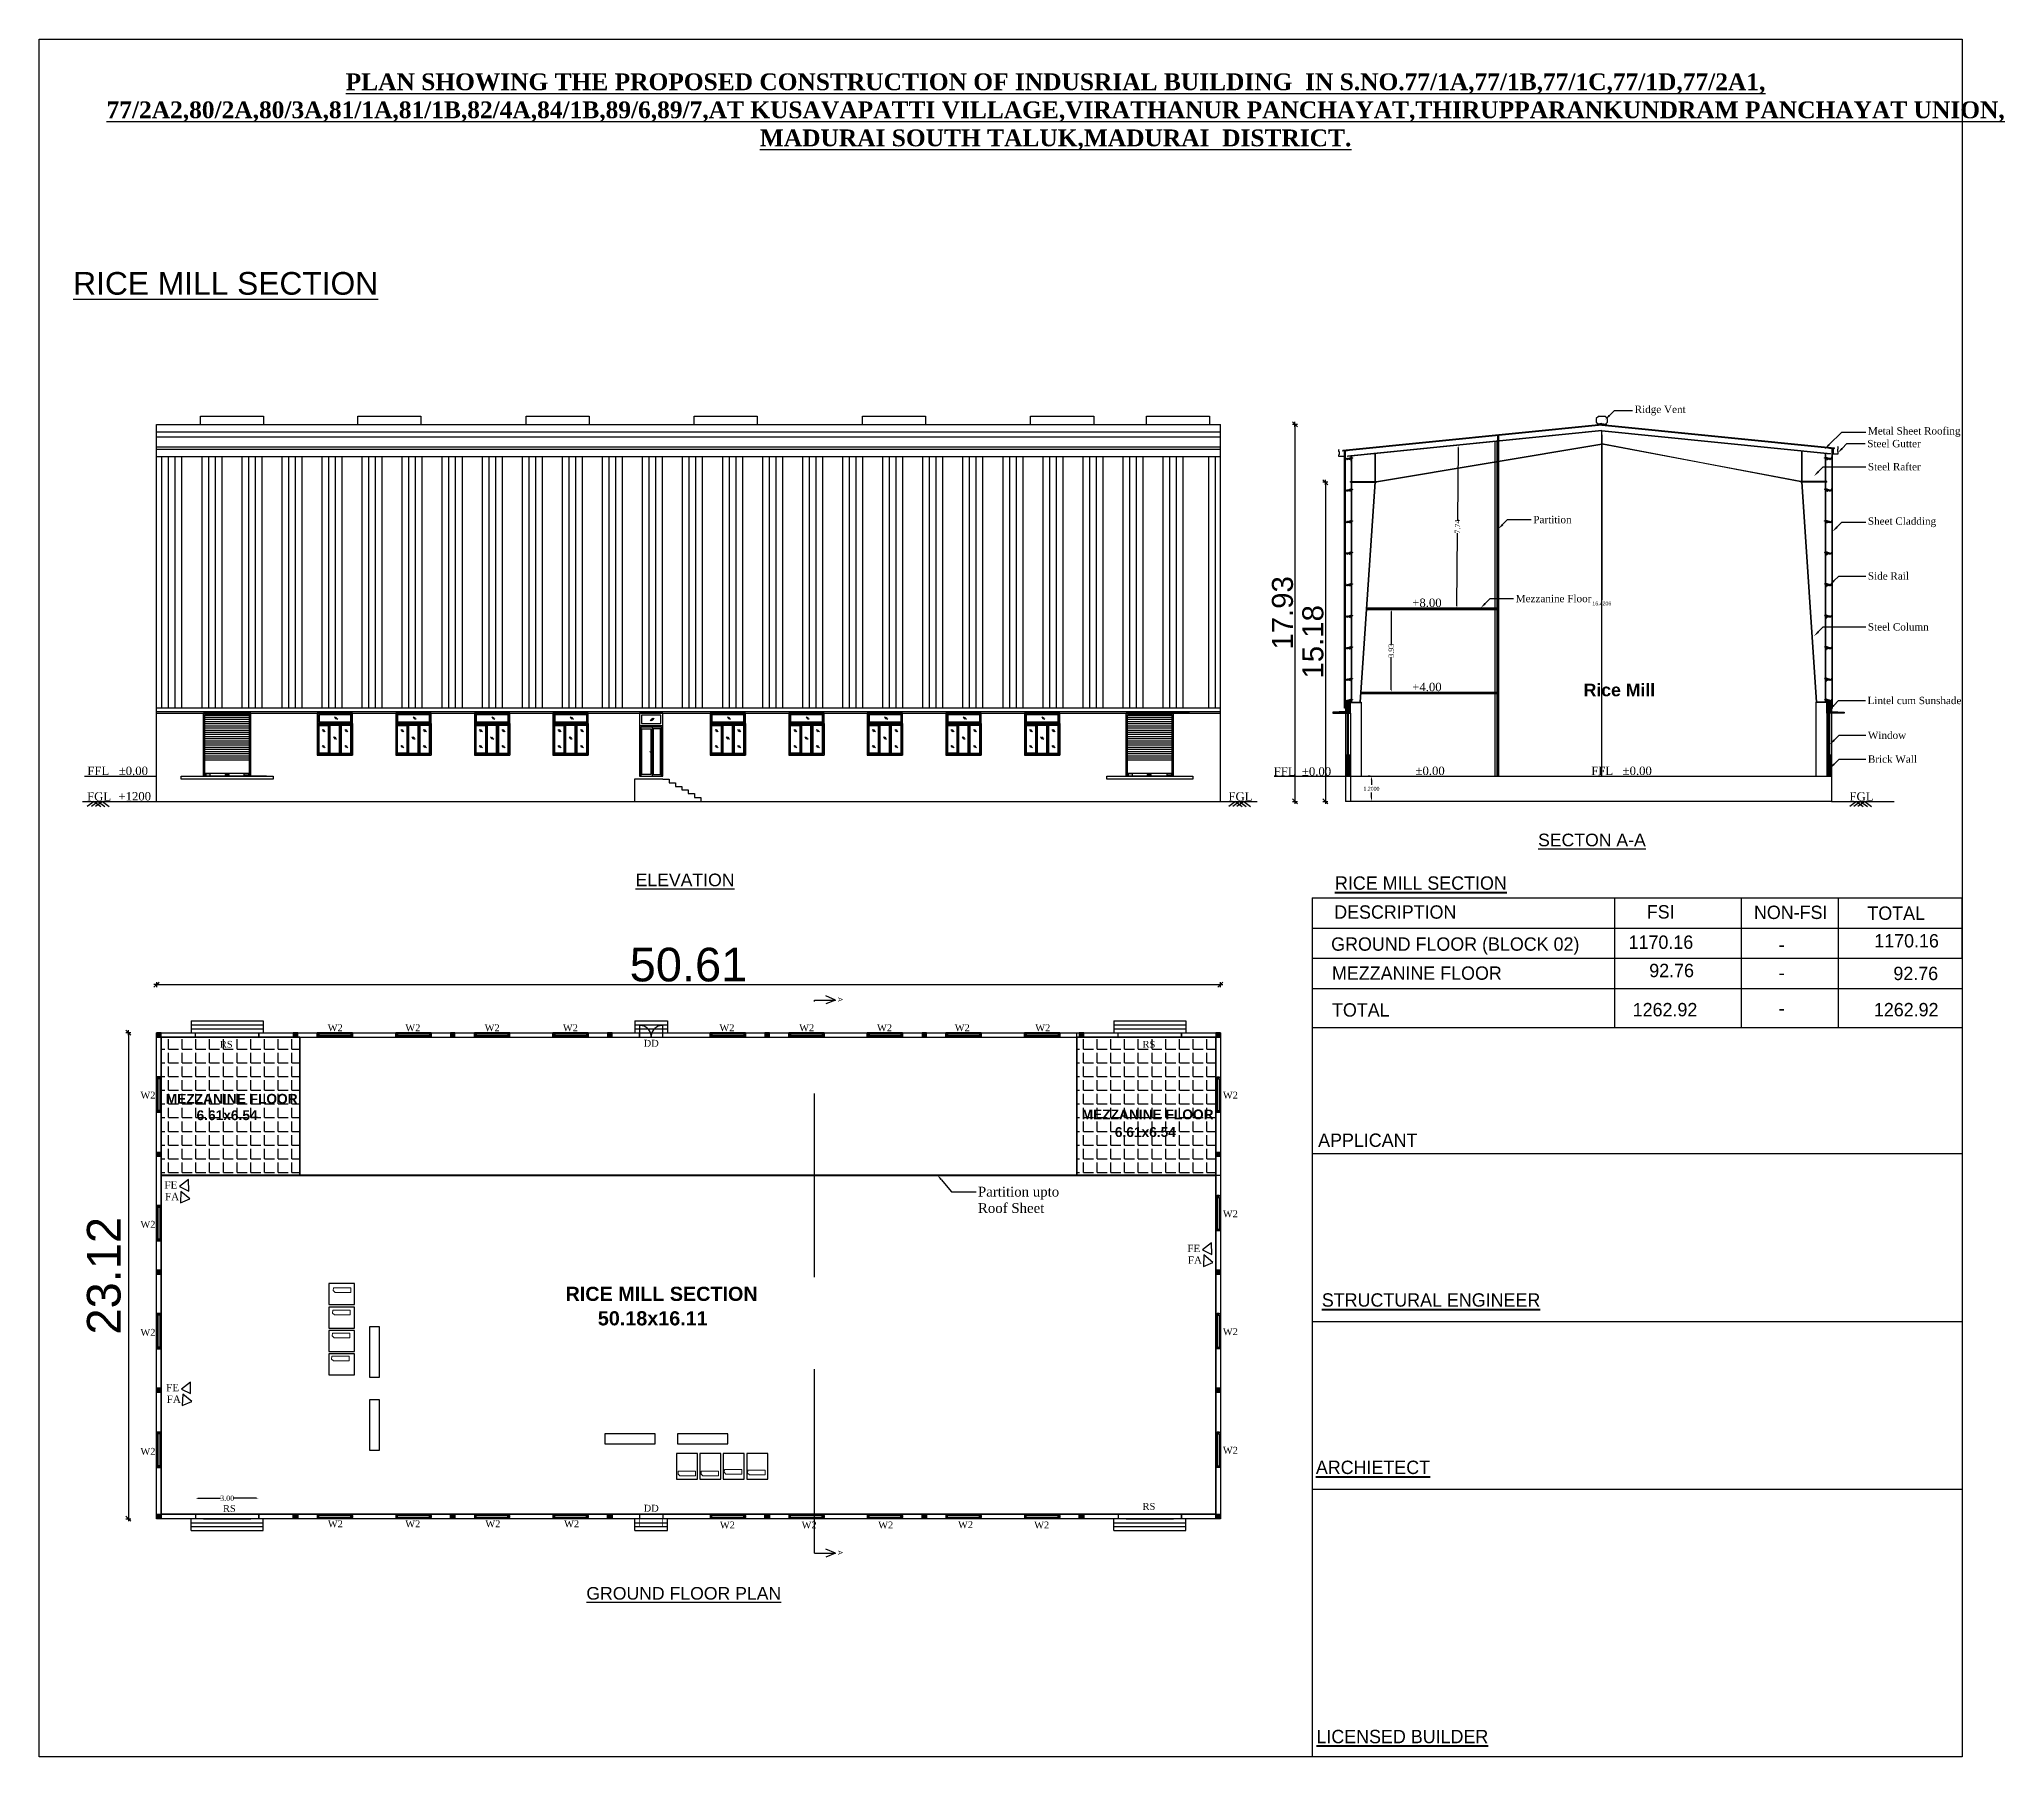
# Model space of a CAD drawing. Header units: metres. Extents: x 1422408 to 2565053, y 3723 to 80428.
# Drawn here: x 2267801.6 to 2267895.1, y 4169.5 to 4251.2 of the extents above; entities that cross this region are included whole.
import ezdxf
from ezdxf import colors
from ezdxf.entities.mleader import LeaderData, LeaderLine
from ezdxf.enums import TextEntityAlignment as Align
from ezdxf.math import Vec2, Vec3

# ---------------------------------------------------------------- set-up
doc = ezdxf.new("R2010")
doc.units = ezdxf.units.M
doc.header["$LTSCALE"] = 3.5
doc.header["$MEASUREMENT"] = 0
for name, pattern in [('DASHED2', [0.375, 0.25, -0.125]), ('DOT2', [0.125, 0, -0.125]), ('HIDDEN', [0.375, 0.25, -0.125]), ('LO-04b-R0 Framing-Framer(by Comau) - 131112$0${ Cable   Tele }', [0]), ('PHANTOM2', [1.25, 0.625, -0.125, 0.125, -0.125, 0.125, -0.125])]:
    doc.linetypes.add(name, pattern=pattern)
doc.layers.get('0').update_dxf_attribs({"linetype": 'CONTINUOUS'})
doc.layers.get('DEFPOINTS').update_dxf_attribs({"linetype": 'CONTINUOUS'})
for name, color, linetype in [('BLK_3_FLR_0_URINAL', 235, 'CONTINUOUS'), ('BLK_4_FLR_0_AC_ROOM_1', 117, 'CONTINUOUS'), ('BLK_4_FLR_0_EXIT_WIDTH_DOOR', 2, 'CONTINUOUS'), ('BLK_4_FLR_0_URINAL', 235, 'CONTINUOUS'), ('BLK_4_FLR_0_WATER_CLOSET', 213, 'CONTINUOUS'), ('BLK_4_FLR_1_BLT_UP_AREA_MEZ_1', 1, 'CONTINUOUS'), ('BLK_4_FLR_1_BLT_UP_AREA_MEZ_2', 1, 'CONTINUOUS'), ('BLK_4_HT_OF_BLDG', 5, 'CONTINUOUS'), ('BLK_4_PLINTH_HEIGHT', 7, 'CONTINUOUS'), ('WORKSHOP_AREA', 10, 'CONTINUOUS')]:
    doc.layers.add(name, color=color, linetype=linetype)
doc.layers.add('BLK_4_FLR_0_BLT_UP_AREA', color=1, linetype='CONTINUOUS', plot=False)
doc.layers.add('BLK_4_FLR_0_WASH', color=243, linetype='CONTINUOUS', lineweight=5)
doc.styles.add('ANAND', font='times.ttf')
doc.styles.add('ROOM TEXT 10.5', font='swisse.ttf')
doc.styles.add('SIKKIM-ARE', font='arialbd.ttf')
doc.styles.add('style1', font='arial.ttf', dxfattribs={"height": 0.28})
doc.styles.add('style1jaya', font='times.ttf')
doc.styles.add('THIN', font='GOTHIC.TTF', dxfattribs={"height": 1})
doc.styles.add('thin2', font='arial.ttf', dxfattribs={"height": 0.3})
doc.dimstyles.new('STANDARD$0', dxfattribs={"dimtxt": 0.25, "dimasz": 0.1, "dimexe": 2, "dimexo": 2, "dimgap": 0, "dimtad": 0, "dimzin": 0, "dimdsep": 46, "dimtxsty": 'ANAND', "dimcen": 0.0625, "dimdle": 2.5, "dimse1": 1, "dimse2": 1, "dimclrd": 2, "dimclre": 9, "dimadec": 0, "dimazin": 0, "dimtfac": 1, "dimtix": 1, "dimtofl": 0, "dimtmove": 2, "dimatfit": 3, "dimldrblk": 'OBLIQUE', "dimfxl": 0, "dimtolj": 1, "dimtzin": 0, "dimarcsym": 0})

msp = doc.modelspace()

# ---------------------------------------------------------------- texts
at = {"ltscale": 0.22, "style": 'ROOM TEXT 10.5'}
for s, height, p in [('%%URICE MILL SECTION', 1.08, (2267803.18631, 4239.0477)), ('%%USECTON A-A', 0.6, (2267872.8606, 4212.81118)), ('%%UELEVATION', 0.6, (2267829.93651, 4210.91101)), ('%%UGROUND FLOOR PLAN', 0.6, (2267827.59239, 4176.97427))]:
    msp.add_text(s, height=height, dxfattribs=at).set_placement(p)
at = {"linetype": 'HIDDEN', "style": 'style1jaya'}
for s, p in [('+8.00', (2267867.5757, 4224.39393)), ('+4.00', (2267867.5757, 4220.38969)), ('FFL   %%P0.00', (2267805.29933, 4216.40005)), ('FFL  %%P0.00', (2267861.65301, 4216.36998)), ('  %%P0.00', (2267867.5757, 4216.40005)), ('FFL   %%P0.00', (2267876.83087, 4216.40005)), (' FGL', (2267804.34184, 4215.1802)), ('+1200', (2267806.11225, 4215.19043)), (' FGL', (2267858.63088, 4215.1802)), (' FGL', (2267888.16947, 4215.1802))]:
    msp.add_text(s, height=0.4, dxfattribs=at).set_placement(p, align=Align.MIDDLE_CENTER)
at = {"linetype": 'Continuous', "ltscale": 300, "style": 'SIKKIM-ARE'}
msp.add_text('Rice Mill', height=0.6, dxfattribs=at).set_placement((2267875.02892, 4219.94572))
at = {"lineweight": 60, "style": 'THIN'}
for s, height, p in [('%%URICE MILL SECTION', 0.6356936, (2267863.20136, 4210.74425)), ('DESCRIPTION', 0.6356936, (2267863.16534, 4209.36597)), ('FSI', 0.635694, (2267878.03366, 4209.37413)), ('NON-FSI', 0.635694, (2267883.13045, 4209.3508)), ('TOTAL', 0.635694, (2267888.52483, 4209.3119)), ('1170.16', 0.635694, (2267888.85323, 4207.99842)), ('GROUND FLOOR (BLOCK 02)', 0.6356936, (2267863.0192, 4207.8415)), ('1170.16', 0.635694, (2267877.16775, 4207.93219)), ('-', 0.63569, (2267884.3066, 4207.81651)), ('MEZZANINE FLOOR', 0.6356936, (2267863.05975, 4206.4597)), ('92.76', 0.635694, (2267878.14965, 4206.58411)), ('-', 0.63569, (2267884.3066, 4206.47628)), ('92.76', 0.635694, (2267889.763, 4206.44414)), ('TOTAL', 0.635694, (2267863.05975, 4204.70735)), ('1262.92', 0.635694, (2267877.36363, 4204.72214)), ('-', 0.63569, (2267884.3066, 4204.78724)), ('1262.92', 0.635694, (2267888.83449, 4204.72214)), ('APPLICANT', 0.635694, (2267862.39968, 4198.51229)), ('%%USTRUCTURAL ENGINEER', 0.6356936, (2267862.57587, 4190.91098)), ('%%UARCHIETECT', 0.6356936, (2267862.29234, 4182.95026)), ('%%ULICENSED BUILDER', 0.6356936, (2267862.31995, 4170.14482))]:
    msp.add_text(s, height=height, dxfattribs=at).set_placement(p)
at = {"ltscale": 0.5, "style": 'ROOM TEXT 10.5'}
for p in [(2267839.55649, 4205.62437), (2267839.55649, 4179.31398)]:
    msp.add_text('A', height=0.22056, rotation=270, dxfattribs=at).set_placement(p)
for s, height, style, p in [('W2', 0.327079, 'style1jaya', (2267815.2912, 4204.01535)), ('W2', 0.327079, 'style1jaya', (2267818.98365, 4204.01535)), ('W2', 0.327079, 'style1jaya', (2267822.75594, 4204.01535)), ('W2', 0.327079, 'style1jaya', (2267826.47791, 4204.01535)), ('W2', 0.327079, 'style1jaya', (2267833.924, 4204.01535)), ('W2', 0.327079, 'style1jaya', (2267837.71678, 4204.01535)), ('W2', 0.327079, 'style1jaya', (2267841.41976, 4204.01535)), ('W2', 0.327079, 'style1jaya', (2267845.11795, 4204.01535)), ('W2', 0.327079, 'style1jaya', (2267848.9458, 4204.01535)), ('DD', 0.327079, 'style1jaya', (2267830.32308, 4203.2768)), ('W2', 0.327079, 'style1jaya', (2267806.38403, 4200.80865)), ('W2', 0.327079, 'style1jaya', (2267857.87026, 4200.80865)), ('MEZZANINE FLOOR', 0.467255, 'SIKKIM-ARE', (2267807.58794, 4200.56485)), ('6.61x6.54', 0.467255, 'SIKKIM-ARE', (2267809.05401, 4199.78381)), ('MEZZANINE FLOOR', 0.467255, 'SIKKIM-ARE', (2267851.15242, 4199.82247)), ('6.61x6.54', 0.467255, 'SIKKIM-ARE', (2267852.73111, 4198.98289)), ('FE', 0.349929, 'style1jaya', (2267807.52286, 4196.52516)), ('FA', 0.349929, 'style1jaya', (2267807.54828, 4195.97312)), ('W2', 0.327079, 'style1jaya', (2267806.38403, 4194.66672)), ('W2', 0.327079, 'style1jaya', (2267857.87026, 4195.16623)), ('FE', 0.349929, 'style1jaya', (2267856.17521, 4193.50564)), ('FA', 0.349929, 'style1jaya', (2267856.20064, 4192.95361)), ('RICE MILL SECTION', 0.6728473, 'SIKKIM-ARE', (2267826.60289, 4191.18497)), ('50.18x16.11', 0.6728473, 'SIKKIM-ARE', (2267828.13838, 4190.02079)), ('W2', 0.327079, 'style1jaya', (2267806.38403, 4189.52723)), ('W2', 0.327079, 'style1jaya', (2267857.87026, 4189.55917)), ('FE', 0.349929, 'style1jaya', (2267807.60622, 4186.88634)), ('FA', 0.349929, 'style1jaya', (2267807.63164, 4186.3343)), ('W2', 0.327079, 'style1jaya', (2267806.38403, 4183.86658)), ('W2', 0.327079, 'style1jaya', (2267857.87026, 4183.91674)), ('W2', 0.327079, 'style1jaya', (2267815.29866, 4180.41844)), ('W2', 0.327079, 'style1jaya', (2267818.97908, 4180.41844)), ('W2', 0.327079, 'style1jaya', (2267822.79124, 4180.41844)), ('W2', 0.327079, 'style1jaya', (2267826.53541, 4180.41844)), ('W2', 0.327079, 'style1jaya', (2267833.94457, 4180.36358)), ('W2', 0.327079, 'style1jaya', (2267837.83246, 4180.36358)), ('W2', 0.327079, 'style1jaya', (2267841.47584, 4180.36358)), ('W2', 0.327079, 'style1jaya', (2267845.27225, 4180.3787)), ('W2', 0.327079, 'style1jaya', (2267848.89472, 4180.36358))]:
    msp.add_text(s, height=height, dxfattribs=dict(style=style)).set_placement(p)
at = {"style": 'style1jaya'}
for s, text_generation_flag, p in [('RS', 6, (2267810.16228, 4203.22681)), ('RS', 6, (2267854.05002, 4203.22681)), ('RS', 6, (2267854.05002, 4181.2453)), ('RS', 6, (2267810.31045, 4181.14751)), ('DD', 2, (2267830.32308, 4181.48511))]:
    msp.add_text(s, height=0.327079, rotation=180, dxfattribs=dict(at, text_generation_flag=text_generation_flag)).set_placement(p)
at = {"insert": (2267737.71981, 4249.5769), "char_height": 0.80023424, "attachment_point": 1, "style": 'thin2'}
msp.add_mtext_dynamic_manual_height_columns('\\A1;{\\fTimes New Roman|b1|i0|c0|p18;\\W9.98225;\\L                          \\W1;PLAN SHOWING THE PROPOSED CONSTRUCTION OF INDUSRIAL BUILDING  IN S.NO.77/1A,77/1B,77/1C,77/1D,77/2A1,\\P\\W9.64769;                       \\W1;77/2A2,80/2A,80/3A,81/1A,81/1B,82/4A,84/1B,89/6,89/7,AT KUSAVAPATTI VILLAGE,VIRATHANUR PANCHAYAT,THIRUPPARANKUNDRAM PANCHAYAT UNION,\\P\\W9.84015;                                 \\W1;MADURAI SOUTH TALUK,MADURAI  DISTRICT.}', width=219.7553608, gutter_width=2.5, heights=[473.14022], dxfattribs=at)
at = {"ltscale": 0.05, "insert": (2267832.45038, 4207.17267), "char_height": 1.6, "attachment_point": 5, "style": 'style1'}
msp.add_mtext('\\A1;50.61', dxfattribs=at)
at = {"insert": (2267846.22042, 4196.61556), "char_height": 0.467255, "attachment_point": 1, "style": 'style1jaya'}
msp.add_mtext('{\\fTimes New Roman CE|b0|i0|c238|p18;Partition upto }\\P{\\fTimes New Roman CE|b0|i0|c238|p18;Roof Sheet}', dxfattribs=at)
at = {"ltscale": 0.05, "insert": (2267804.64869, 4192.38095), "char_height": 1.6, "attachment_point": 5, "rotation": 90, "style": 'style1'}
msp.add_mtext('\\A1;23.12', dxfattribs=at)

# ---------------------------------------------------------------- blocks, each defined once
blk = doc.blocks.new('RV')
at = {"color": 150, "ltscale": 100}
for p, q in [((16482, 4105.8), (16468.4, 4104.2)), ((16468.4, 4104.2), (16468.4, 4101.5)), ((16482, 4105.8), (16495.5, 4104.2)), ((16495.5, 4104.2), (16495.5, 4101.5))]:
    blk.add_line(p, q, dxfattribs=at)
blk.add_lwpolyline([(16494, 4104.4), (16499.5, 4109.9), (16499.5, 4121), (16492.5, 4128), (16471.4, 4128), (16464.4, 4121), (16464.4, 4109.9), (16470, 4104.4)], dxfattribs=at)
blk = doc.blocks.new('A$C77F846F6')
at = {"color": 150, "ltscale": 100}
blk.add_blockref('RV', (-16464.4, -4101.5), dxfattribs=at)
blk = doc.blocks.new('A$C3E707E37')
at = {"xscale": 25.4, "yscale": 25.4, "zscale": 25.4}
blk.add_blockref('A$C77F846F6', (0, 0), dxfattribs=at)
blk = doc.blocks.new('ER')
for p, q in [((-3, -3), (3, 3)), ((-3, 0), (3, 0)), ((0, -3), (0, 3))]:
    blk.add_line(p, q)
blk = doc.blocks.new('*D705')
at = {"lineweight": -2, "ltscale": 0.05}
blk.add_line((2267862.745, 4230.085), (2267862.745, 4214.988), dxfattribs=at)
at = {"layer": 'DEFPOINTS', "color": 0, "ltscale": 0.05}
for p in [(2267863.934, 4230.125), (2267862.745, 4214.948), (2267863.934, 4214.948)]:
    blk.add_point(p, dxfattribs=at)
at = {"lineweight": -2, "ltscale": 0.05, "xscale": 0.04, "yscale": 0.04, "zscale": 0.04}
for p, rotation in [((2267862.745, 4230.125), 90), ((2267862.745, 4214.948), 270)]:
    blk.add_blockref('ER', p, dxfattribs=dict(at, rotation=rotation))
at = {"color": 0, "ltscale": 0.05, "insert": (2267862.154, 4222.536), "char_height": 0.28, "attachment_point": 5, "rotation": 90, "style": 'style1'}
blk.add_mtext('\\A1;{\\H3.5714x;15.18}', dxfattribs=at)
blk = doc.blocks.new('_DOT')
at = {"color": 0, "linetype": 'ByBlock'}
blk.add_line((-0.5, 0), (-1, 0), dxfattribs=at)
at = {"color": 0, "linetype": 'ByBlock', "const_width": 0.5}
blk.add_lwpolyline([(-0.25, 0, 1), (0.25, 0, 1)], format="xyb", close=True, dxfattribs=at)
blk = doc.blocks.new('*D646')
at = {"layer": 'BLK_4_HT_OF_BLDG', "lineweight": -2, "ltscale": 0.05}
blk.add_line((2267861.299, 4232.836), (2267861.299, 4214.988), dxfattribs=at)
at = {"layer": 'DEFPOINTS', "color": 0, "ltscale": 0.05}
for p in [(2267875.558, 4232.876), (2267861.299, 4214.948), (2267875.558, 4214.948)]:
    blk.add_point(p, dxfattribs=at)
at = {"layer": 'BLK_4_HT_OF_BLDG', "lineweight": -2, "ltscale": 0.05, "xscale": 0.04, "yscale": 0.04, "zscale": 0.04}
for p, rotation in [((2267861.299, 4232.876), 90), ((2267861.299, 4214.948), 270)]:
    blk.add_blockref('ER', p, dxfattribs=dict(at, rotation=rotation))
at = {"layer": 'BLK_4_HT_OF_BLDG', "color": 0, "ltscale": 0.05, "insert": (2267860.708, 4223.912), "char_height": 0.28, "attachment_point": 5, "rotation": 90, "style": 'style1'}
blk.add_mtext('\\A1;{\\H3.5714x;17.93}', dxfattribs=at)
blk = doc.blocks.new('*D576')
at = {"layer": 'BLK_4_FLR_0_AC_ROOM_1', "color": 0, "linetype": 'DOT2', "lineweight": -2, "ltscale": 400}
for p, q in [((2267875.832, 4232.568), (2267875.714, 4232.568)), ((2267875.832, 4216.148), (2267875.714, 4216.148))]:
    blk.add_line(p, q, dxfattribs=at)
at = {"layer": 'BLK_4_FLR_0_AC_ROOM_1', "color": 0, "linetype": 'PHANTOM2', "lineweight": -2, "ltscale": 400}
for p, q in [((2267875.894, 4232.388), (2267875.894, 4224.538)), ((2267875.894, 4216.328), (2267875.894, 4224.178))]:
    blk.add_line(p, q, dxfattribs=at)
at = {"layer": 'BLK_4_FLR_0_AC_ROOM_1', "color": 0, "ltscale": 400}
for points in [[(2267875.864, 4232.388), (2267875.924, 4232.388), (2267875.894, 4232.568)], [(2267875.864, 4216.328), (2267875.924, 4216.328), (2267875.894, 4216.148)]]:
    blk.add_solid(points, dxfattribs=at)
at = {"layer": 'DEFPOINTS', "color": 0, "ltscale": 400}
for p in [(2267875.894, 4232.568), (2267875.894, 4216.148), (2267875.894, 4216.148)]:
    blk.add_point(p, dxfattribs=at)
at = {"layer": 'BLK_4_FLR_0_AC_ROOM_1', "color": 0, "ltscale": 400, "insert": (2267875.894, 4224.358), "char_height": 0.18, "attachment_point": 5}
blk.add_mtext('\\A1;16.4206', dxfattribs=at)
blk = doc.blocks.new('*D577')
at = {"layer": 'BLK_4_FLR_1_BLT_UP_AREA_MEZ_1', "color": 2, "linetype": 'Continuous', "lineweight": -2, "ltscale": 400}
for p, q in [((2267865.878, 4223.978), (2267865.878, 4222.413)), ((2267865.878, 4220.248), (2267865.878, 4221.813))]:
    blk.add_line(p, q, dxfattribs=at)
at = {"layer": 'BLK_4_FLR_1_BLT_UP_AREA_MEZ_1', "color": 2, "ltscale": 400}
for points in [[(2267865.862, 4223.978), (2267865.895, 4223.978), (2267865.878, 4224.078)], [(2267865.862, 4220.248), (2267865.895, 4220.248), (2267865.878, 4220.148)]]:
    blk.add_solid(points, dxfattribs=at)
at = {"layer": 'DEFPOINTS', "color": 0, "ltscale": 400}
for p in [(2267865.878, 4224.078), (2267865.878, 4224.078), (2267865.878, 4220.148)]:
    blk.add_point(p, dxfattribs=at)
at = {"layer": 'BLK_4_FLR_1_BLT_UP_AREA_MEZ_1', "color": 0, "ltscale": 400, "insert": (2267865.878, 4222.113), "char_height": 0.25, "attachment_point": 5, "rotation": 90, "style": 'ANAND'}
blk.add_mtext('\\A1;3.93', dxfattribs=at)
blk = doc.blocks.new('_Oblique')
at = {"color": 0, "linetype": 'ByBlock', "lineweight": -2}
blk.add_line((-0.5, -0.5), (0.5, 0.5), dxfattribs=at)
blk = doc.blocks.new('*D578')
at = {"layer": 'BLK_4_FLR_1_BLT_UP_AREA_MEZ_2', "color": 2, "linetype": 'Continuous', "lineweight": -2, "ltscale": 400}
for p, q in [((2267869.059, 4231.785), (2267869.033, 4228.326)), ((2267869.003, 4224.248), (2267869.028, 4227.707))]:
    blk.add_line(p, q, dxfattribs=at)
at = {"layer": 'BLK_4_FLR_1_BLT_UP_AREA_MEZ_2', "color": 2, "ltscale": 400}
for points in [[(2267869.042, 4231.785), (2267869.076, 4231.785), (2267869.06, 4231.885)], [(2267868.986, 4224.248), (2267869.019, 4224.248), (2267869.002, 4224.148)]]:
    blk.add_solid(points, dxfattribs=at)
at = {"layer": 'DEFPOINTS', "color": 0, "ltscale": 400}
for p in [(2267869.06, 4231.885), (2267869.06, 4231.885), (2267869.002, 4224.148)]:
    blk.add_point(p, dxfattribs=at)
at = {"layer": 'BLK_4_FLR_1_BLT_UP_AREA_MEZ_2', "color": 0, "ltscale": 400, "insert": (2267869.031, 4228.016), "char_height": 0.25, "attachment_point": 5, "rotation": 89.57135, "style": 'ANAND'}
blk.add_mtext('\\A1;7.74', dxfattribs=at)
blk = doc.blocks.new('*D580')
at = {"layer": 'BLK_4_PLINTH_HEIGHT', "color": 0, "linetype": 'DOT2', "lineweight": -2}
for p, q in [((2267864.873, 4216.148), (2267864.756, 4216.148)), ((2267864.873, 4214.948), (2267864.756, 4214.948))]:
    blk.add_line(p, q, dxfattribs=at)
at = {"layer": 'BLK_4_PLINTH_HEIGHT', "color": 0, "linetype": 'PHANTOM2', "lineweight": -2}
for p, q in [((2267864.936, 4215.968), (2267864.936, 4215.728)), ((2267864.936, 4215.128), (2267864.936, 4215.368))]:
    blk.add_line(p, q, dxfattribs=at)
at = {"layer": 'BLK_4_PLINTH_HEIGHT', "color": 0}
for points in [[(2267864.906, 4215.968), (2267864.966, 4215.968), (2267864.936, 4216.148)], [(2267864.906, 4215.128), (2267864.966, 4215.128), (2267864.936, 4214.948)]]:
    blk.add_solid(points, dxfattribs=at)
at = {"layer": 'DEFPOINTS', "color": 0}
for p in [(2267864.936, 4216.148), (2267864.936, 4214.948), (2267864.936, 4214.948)]:
    blk.add_point(p, dxfattribs=at)
at = {"layer": 'BLK_4_PLINTH_HEIGHT', "color": 0, "lineweight": 25, "insert": (2267864.936, 4215.548), "char_height": 0.18, "attachment_point": 5}
blk.add_mtext('\\A1;1.2000', dxfattribs=at)
blk = doc.blocks.new('*D591')
at = {"layer": 'BLK_4_FLR_0_EXIT_WIDTH_DOOR', "color": 2, "linetype": 'Continuous', "lineweight": -2, "ltscale": 400}
for p, q in [((2267809.108, 4181.798), (2267810.199, 4181.798)), ((2267811.907, 4181.798), (2267810.817, 4181.798))]:
    blk.add_line(p, q, dxfattribs=at)
at = {"layer": 'BLK_4_FLR_0_EXIT_WIDTH_DOOR', "color": 2, "ltscale": 400}
for points in [[(2267809.108, 4181.814), (2267809.108, 4181.781), (2267809.008, 4181.798)], [(2267811.907, 4181.814), (2267811.907, 4181.781), (2267812.007, 4181.798)]]:
    blk.add_solid(points, dxfattribs=at)
at = {"layer": 'DEFPOINTS', "color": 0, "ltscale": 400}
for p in [(2267812.007, 4181.798), (2267809.008, 4181.035), (2267812.007, 4181.035)]:
    blk.add_point(p, dxfattribs=at)
at = {"layer": 'BLK_4_FLR_0_EXIT_WIDTH_DOOR', "color": 0, "ltscale": 400, "insert": (2267810.508, 4181.798), "char_height": 0.25, "attachment_point": 5, "style": 'ANAND'}
blk.add_mtext('\\A1;3.00', dxfattribs=at)

# ---------------------------------------------------------------- dimensions: what is measured, and where the dimension line sits
at = {"ltscale": 0.05}
dim = msp.add_linear_dim(base=(2267862.74487, 4214.94774), p1=(2267863.93354, 4230.12474), p2=(2267863.93354, 4214.94774), angle=90, text='{\\H3.5714x;15.18}', dimstyle='STANDARD$0', override={"dimtxt": 0.28, "dimasz": 0.04, "dimgap": 0.08, "dimtad": 2, "dimtxsty": 'style1', "dimblk": 'ER', "dimclrd": 256, "dimldrblk": 'DOT', "dimfxl": 0.18, "dimfxlon": 1, "dimarcsym": 1}, dxfattribs=at)
dim.commit()
dim.dimension.update_dxf_attribs({"geometry": '*D705', "text_midpoint": (2267862.1543, 4222.53624)})
at = {"layer": 'BLK_4_FLR_0_AC_ROOM_1', "color": 3, "ltscale": 400}
dim = msp.add_aligned_dim(p1=(2267875.89408, 4232.56831), p2=(2267875.89408, 4216.14774), distance=0, dimstyle='STANDARD$0', override={"dimtxt": 0.18, "dimasz": 0.18, "dimexe": 0.18, "dimexo": 0.0625, "dimgap": 0.09, "dimtih": 1, "dimtoh": 1, "dimdec": 4, "dimtxsty": 'Standard', "dimcen": 0.09, "dimdle": 0, "dimse1": 0, "dimse2": 0, "dimclrd": 0, "dimclre": 0, "dimtdec": 4, "dimtix": 0, "dimtmove": 0, "dimfxl": 0, "dimarcsym": 2}, dxfattribs=at)
dim.commit()
dim.dimension.update_dxf_attribs({"geometry": '*D576', "text_midpoint": (2267875.89408, 4224.35802)})
at = {"layer": 'BLK_4_FLR_0_EXIT_WIDTH_DOOR', "ltscale": 400}
dim = msp.add_aligned_dim(p1=(2267809.00799, 4181.03537), p2=(2267812.00738, 4181.03537), distance=0.76235, dimstyle='STANDARD$0', override={"dimfxl": 0.18}, dxfattribs=at)
dim.commit()
dim.dimension.update_dxf_attribs({"geometry": '*D591', "text_midpoint": (2267810.50768, 4181.79772)})
at = {"layer": 'BLK_4_FLR_1_BLT_UP_AREA_MEZ_1', "color": 45, "ltscale": 400}
dim = msp.add_aligned_dim(p1=(2267865.8784, 4220.14774), p2=(2267865.8784, 4224.07774), distance=0, dimstyle='STANDARD$0', override={"dimfxl": 0.18}, dxfattribs=at)
dim.commit()
dim.dimension.update_dxf_attribs({"geometry": '*D577', "text_midpoint": (2267865.8784, 4222.11274)})
at = {"layer": 'BLK_4_FLR_1_BLT_UP_AREA_MEZ_2', "color": 45, "ltscale": 400}
dim = msp.add_aligned_dim(p1=(2267869.00184, 4224.14774), p2=(2267869.05973, 4231.88487), distance=0, dimstyle='STANDARD$0', override={"dimfxl": 0.18}, dxfattribs=at)
dim.commit()
dim.dimension.update_dxf_attribs({"geometry": '*D578', "text_midpoint": (2267869.03078, 4228.01631)})
at = {"layer": 'BLK_4_HT_OF_BLDG', "ltscale": 0.05}
dim = msp.add_aligned_dim(p1=(2267875.55753, 4232.87624), p2=(2267875.55753, 4214.94774), distance=-14.25863, text='{\\H3.5714x;17.93}', dimstyle='STANDARD$0', override={"dimtxt": 0.28, "dimasz": 0.04, "dimgap": 0.08, "dimtad": 2, "dimtxsty": 'style1', "dimblk": 'ER', "dimclrd": 256, "dimldrblk": 'DOT', "dimfxl": 0.18, "dimfxlon": 1, "dimarcsym": 1}, dxfattribs=at)
dim.commit()
dim.dimension.update_dxf_attribs({"geometry": '*D646', "text_midpoint": (2267860.70798, 4223.91199)})
at = {"layer": 'BLK_4_PLINTH_HEIGHT', "lineweight": 25}
dim = msp.add_aligned_dim(p1=(2267864.93595, 4216.14774), p2=(2267864.93595, 4214.94774), distance=0, dimstyle='STANDARD$0', override={"dimtxt": 0.18, "dimasz": 0.18, "dimexe": 0.18, "dimexo": 0.0625, "dimgap": 0.09, "dimtih": 1, "dimtoh": 1, "dimdec": 4, "dimtxsty": 'Standard', "dimcen": 0.09, "dimdle": 0, "dimse1": 0, "dimse2": 0, "dimclrd": 0, "dimclre": 0, "dimtdec": 4, "dimtix": 0, "dimtmove": 0, "dimfxl": 0, "dimarcsym": 2}, dxfattribs=at)
dim.commit()
dim.dimension.update_dxf_attribs({"geometry": '*D580', "text_midpoint": (2267864.93595, 4215.54774)})

# ---------------------------------------------------------------- hatches: boundary and pattern name
h = msp.add_hatch()
h.set_pattern_fill('ANSI32', color=256, scale=0.075, angle=135)
h.set_pattern_definition([(180, (2261823.80186, 4560.9001), (-1e-16, -0.714375), []), (180, (2261823.5637, 4561.1382), (-1e-16, -0.714375), [])])
h.paths.add_polyline_path([(2267857.75421, 4231.69339), (2267857.75421, 4232.87626), (2267807.14655, 4232.87626), (2267807.14655, 4231.69339)])
h = msp.add_hatch()
h.set_pattern_fill('ANGLE', color=256, scale=0.005)
h.set_pattern_definition([(0, (2262119.390234, 4899.868393), (0, 0.034925), [0.0254, -0.009525]), (90, (2262119.390234, 4899.868393), (-0.034925, 0), [0.0254, -0.009525])])
h.paths.add_polyline_path([(2267870.9332, 4224.13774), (2267864.71872, 4224.13774), (2267864.71532, 4224.08774), (2267870.93412, 4224.08774)])
h = msp.add_hatch()
h.set_pattern_fill('ANGLE', color=256, scale=0.005)
h.set_pattern_definition([(0, (2262119.390234, 4895.868393), (0, 0.034925), [0.0254, -0.009525]), (90, (2262119.390234, 4895.868393), (-0.034925, 0), [0.0254, -0.009525])])
h.paths.add_polyline_path([(2267870.9332, 4220.13774), (2267864.44738, 4220.13825), (2267864.44395, 4220.08774), (2267870.9332, 4220.08774)])
h = msp.add_hatch()
h.set_pattern_fill('ANSI31', color=256, scale=0.81443, angle=135)
h.set_pattern_definition([(180, (2266941.08099, 4217.73091), (0, -0.101803751), [])])
edge = h.paths.add_edge_path()
edge.add_line((2267809.41504, 4216.86838), (2267811.567, 4216.86838))
edge.add_line((2267811.567, 4216.86838), (2267811.567, 4219.07902))
edge.add_line((2267811.567, 4219.07902), (2267809.44837, 4219.07902))
edge.add_line((2267809.44837, 4219.07902), (2267809.44837, 4216.86838))
h = msp.add_hatch()
h.set_pattern_fill('ANSI31', color=256, scale=0.81443, angle=135)
h.set_pattern_definition([(180, (2266984.96873, 4217.73091), (0, -0.101803751), [])])
edge = h.paths.add_edge_path()
edge.add_line((2267853.30277, 4216.86838), (2267855.45473, 4216.86838))
edge.add_line((2267855.45473, 4216.86838), (2267855.45473, 4219.07902))
edge.add_line((2267855.45473, 4219.07902), (2267853.33611, 4219.07902))
edge.add_line((2267853.33611, 4219.07902), (2267853.33611, 4216.86838))
h = msp.add_hatch(color=256)
h.dxf.hatch_style = 1
h.paths.add_polyline_path([(2267863.9332, 4219.64774), (2267863.7032, 4219.64774), (2267863.7032, 4219.22274), (2267863.1032, 4219.19774), (2267863.1032, 4219.14774), (2267863.9332, 4219.14774)])
h = msp.add_hatch(color=256)
h.dxf.hatch_style = 1
h.paths.add_polyline_path([(2267886.59339, 4219.64774), (2267886.82339, 4219.64774), (2267886.82339, 4219.22274), (2267887.42339, 4219.19774), (2267887.42339, 4219.14774), (2267886.59339, 4219.14774)])
h = msp.add_hatch(color=256)
h.dxf.hatch_style = 1
h.paths.add_polyline_path([(2267863.9332, 4217.14774), (2267863.7032, 4217.14774), (2267863.7032, 4217.07274), (2267863.9332, 4217.07274)])
at = {"ltscale": 0.5}
h = msp.add_hatch(dxfattribs=at)
h.set_pattern_fill('ANSI32', color=256, scale=0.15)
h.set_pattern_definition([(45, (2267132.86241, 4015.45611), (-0.0397747564, 0.0397747564), []), (45, (2267132.88893, 4015.45611), (-0.0397747564, 0.0397747564), [])])
h.paths.add_polyline_path([(2267863.7032, 4217.07274), (2267863.9332, 4217.07274), (2267863.9332, 4216.14774), (2267863.7032, 4216.14774)])
h = msp.add_hatch(color=256)
h.dxf.hatch_style = 1
h.paths.add_polyline_path([(2267886.82339, 4217.14774), (2267886.59339, 4217.14774), (2267886.59339, 4217.07274), (2267886.82339, 4217.07274)])
h = msp.add_hatch(dxfattribs=at)
h.set_pattern_fill('ANSI32', color=256, scale=0.15)
h.set_pattern_definition([(45, (2267155.752606, 4015.45611), (-0.0397747564, 0.0397747564), []), (45, (2267155.77912, 4015.45611), (-0.0397747564, 0.0397747564), [])])
h.paths.add_polyline_path([(2267886.59339, 4217.07274), (2267886.82339, 4217.07274), (2267886.82339, 4216.14774), (2267886.59339, 4216.14774)])
h = msp.add_hatch(color=256)
h.dxf.hatch_style = 1
h.paths.add_polyline_path([(2267810.42296, 4216.21137, 1), (2267810.41151, 4216.21137, 1)])
h = msp.add_hatch(color=256)
h.dxf.hatch_style = 1
h.paths.add_polyline_path([(2267810.59241, 4216.21137, -1), (2267810.60386, 4216.21137, -1)])
h = msp.add_hatch(color=256)
h.dxf.hatch_style = 1
h.paths.add_polyline_path([(2267854.27965, 4216.21137, 1), (2267854.26819, 4216.21137, 1)])
h = msp.add_hatch(color=256)
h.dxf.hatch_style = 1
h.paths.add_polyline_path([(2267854.44909, 4216.21137, -1), (2267854.46054, 4216.21137, -1)])
h = msp.add_hatch(color=256, dxfattribs=at)
h.dxf.hatch_style = 1
h.paths.add_polyline_path([(2267807.36149, 4203.94147), (2267807.14655, 4203.94147), (2267807.14655, 4203.72653), (2267807.36149, 4203.72653)])
h = msp.add_hatch(color=256, dxfattribs=at)
h.dxf.hatch_style = 1
h.paths.add_polyline_path([(2267813.86882, 4203.94147), (2267813.65388, 4203.94147), (2267813.65388, 4203.72653), (2267813.86882, 4203.72653)])
h = msp.add_hatch(color=256, dxfattribs=at)
h.dxf.hatch_style = 1
h.paths.add_polyline_path([(2267821.3449, 4203.94162), (2267821.12996, 4203.94162), (2267821.12996, 4203.72669), (2267821.3449, 4203.72669)])
h = msp.add_hatch(color=256, dxfattribs=at)
h.dxf.hatch_style = 1
h.paths.add_polyline_path([(2267828.82098, 4203.94162), (2267828.60604, 4203.94162), (2267828.60604, 4203.72669), (2267828.82098, 4203.72669)])
h = msp.add_hatch(color=256, dxfattribs=at)
h.dxf.hatch_style = 1
h.paths.add_polyline_path([(2267836.29706, 4203.94162), (2267836.08212, 4203.94162), (2267836.08212, 4203.72669), (2267836.29706, 4203.72669)])
h = msp.add_hatch(color=256, dxfattribs=at)
h.dxf.hatch_style = 1
h.paths.add_polyline_path([(2267843.77314, 4203.94147), (2267843.5582, 4203.94147), (2267843.5582, 4203.72653), (2267843.77314, 4203.72653)])
h = msp.add_hatch(color=256, dxfattribs=at)
h.dxf.hatch_style = 1
h.paths.add_polyline_path([(2267851.24922, 4203.94147), (2267851.03428, 4203.94147), (2267851.03428, 4203.72653), (2267851.24922, 4203.72653)])
h = msp.add_hatch(color=256, dxfattribs=at)
h.dxf.hatch_style = 1
h.paths.add_polyline_path([(2267857.75421, 4203.94147), (2267857.53927, 4203.94147), (2267857.53927, 4203.72653), (2267857.75421, 4203.72653)])
h = msp.add_hatch(color=256, dxfattribs=at)
h.dxf.hatch_style = 1
h.paths.add_polyline_path([(2267807.14655, 4198.26377), (2267807.36149, 4198.26377), (2267807.36149, 4198.04883), (2267807.14655, 4198.04883)])
h = msp.add_hatch(color=256, dxfattribs=at)
h.dxf.hatch_style = 1
h.paths.add_polyline_path([(2267857.53927, 4198.26377), (2267857.75421, 4198.26377), (2267857.75421, 4198.04883), (2267857.53927, 4198.04883)])
h = msp.add_hatch(color=256, dxfattribs=at)
h.dxf.hatch_style = 1
h.paths.add_polyline_path([(2267807.14655, 4192.65671), (2267807.36149, 4192.65671), (2267807.36149, 4192.44177), (2267807.14655, 4192.44177)])
h = msp.add_hatch(color=256, dxfattribs=at)
h.dxf.hatch_style = 1
h.paths.add_polyline_path([(2267857.53927, 4192.65671), (2267857.75421, 4192.65671), (2267857.75421, 4192.44177), (2267857.53927, 4192.44177)])
h = msp.add_hatch(color=256, dxfattribs=at)
h.dxf.hatch_style = 1
h.paths.add_polyline_path([(2267807.14655, 4187.04965), (2267807.36149, 4187.04965), (2267807.36149, 4186.83471), (2267807.14655, 4186.83471)])
h = msp.add_hatch(color=256, dxfattribs=at)
h.dxf.hatch_style = 1
h.paths.add_polyline_path([(2267857.53927, 4187.04965), (2267857.75421, 4187.04965), (2267857.75421, 4186.83471), (2267857.53927, 4186.83471)])
h = msp.add_hatch(color=256, dxfattribs=at)
h.dxf.hatch_style = 1
h.paths.add_polyline_path([(2267807.36149, 4180.82044), (2267807.14655, 4180.82044), (2267807.14655, 4181.03537), (2267807.36149, 4181.03537)])
h = msp.add_hatch(color=256, dxfattribs=at)
h.dxf.hatch_style = 1
h.paths.add_polyline_path([(2267813.86882, 4180.82044), (2267813.65388, 4180.82044), (2267813.65388, 4181.03537), (2267813.86882, 4181.03537)])
h = msp.add_hatch(color=256, dxfattribs=at)
h.dxf.hatch_style = 1
h.paths.add_polyline_path([(2267821.3449, 4180.82028), (2267821.12996, 4180.82028), (2267821.12996, 4181.03522), (2267821.3449, 4181.03522)])
h = msp.add_hatch(color=256, dxfattribs=at)
h.dxf.hatch_style = 1
h.paths.add_polyline_path([(2267828.82098, 4180.82028), (2267828.60604, 4180.82028), (2267828.60604, 4181.03522), (2267828.82098, 4181.03522)])
h = msp.add_hatch(color=256, dxfattribs=at)
h.dxf.hatch_style = 1
h.paths.add_polyline_path([(2267836.29706, 4180.82028), (2267836.08212, 4180.82028), (2267836.08212, 4181.03522), (2267836.29706, 4181.03522)])
h = msp.add_hatch(color=256, dxfattribs=at)
h.dxf.hatch_style = 1
h.paths.add_polyline_path([(2267843.77314, 4180.82044), (2267843.5582, 4180.82044), (2267843.5582, 4181.03537), (2267843.77314, 4181.03537)])
h = msp.add_hatch(color=256, dxfattribs=at)
h.dxf.hatch_style = 1
h.paths.add_polyline_path([(2267851.24922, 4180.82028), (2267851.03428, 4180.82028), (2267851.03428, 4181.03522), (2267851.24922, 4181.03522)])
h = msp.add_hatch(color=256, dxfattribs=at)
h.dxf.hatch_style = 1
h.paths.add_polyline_path([(2267857.75421, 4180.82028), (2267857.53927, 4180.82028), (2267857.53927, 4181.03522), (2267857.75421, 4181.03522)])

# ---------------------------------------------------------------- linework, layer by layer
for p, q in [((2267875.89408, 4232.87626), (2267863.56788, 4231.64364)), ((2267875.89408, 4232.83606), (2267863.57186, 4231.60384)), ((2267875.89408, 4232.87626), (2267886.96036, 4231.76963)), ((2267875.89408, 4232.83606), (2267886.96036, 4231.72943)), ((2267886.96036, 4231.72943), (2267886.96036, 4231.76963)), ((2267809.00799, 4203.72653), (2267809.00799, 4203.94147)), ((2267809.38627, 4203.94147), (2267811.6291, 4203.94147)), ((2267812.00738, 4203.94147), (2267812.00738, 4203.72653)), ((2267852.89572, 4203.72653), (2267852.89572, 4203.94147)), ((2267853.27401, 4203.94147), (2267855.51683, 4203.94147)), ((2267855.89511, 4203.94147), (2267855.89511, 4203.72653)), ((2267811.6291, 4203.72653), (2267809.38627, 4203.72653)), ((2267855.51683, 4203.72653), (2267853.27401, 4203.72653)), ((2267809.00799, 4181.03537), (2267809.00799, 4180.82044)), ((2267811.6291, 4181.03537), (2267809.38627, 4181.03537)), ((2267809.38627, 4180.82044), (2267811.6291, 4180.82044)), ((2267812.00738, 4180.82044), (2267812.00738, 4181.03537)), ((2267852.89572, 4181.03537), (2267852.89572, 4180.82044)), ((2267855.51683, 4181.03537), (2267853.27401, 4181.03537)), ((2267853.27401, 4180.82044), (2267855.51683, 4180.82044)), ((2267855.89511, 4180.82044), (2267855.89511, 4181.03537))]:
    msp.add_line(p, q, dxfattribs=at)
for p, q in [((2267875.89408, 4232.58439), (2267863.80354, 4231.37533)), ((2267875.89408, 4232.56831), (2267863.80513, 4231.35941)), ((2267875.89408, 4232.58439), (2267886.77377, 4231.49642)), ((2267875.89408, 4232.56831), (2267886.77377, 4231.48034)), ((2267863.74579, 4231.24211), (2267863.95782, 4231.31222)), ((2267863.76062, 4231.2235), (2267863.76066, 4231.23307)), ((2267863.76073, 4231.25162), (2267863.76069, 4231.24205)), ((2267863.78932, 4231.22201), (2267863.76471, 4231.22211)), ((2267863.78945, 4231.25287), (2267863.76484, 4231.25297)), ((2267863.77014, 4231.21228), (2267863.76877, 4231.21133)), ((2267863.76877, 4231.21133), (2267863.77013, 4231.20937)), ((2267863.77469, 4231.20912), (2267863.76877, 4231.21133)), ((2267863.77015, 4231.2152), (2267863.76878, 4231.21425)), ((2267863.7838, 4231.20862), (2267863.76878, 4231.21425)), ((2267863.76878, 4231.21425), (2267863.77014, 4231.21228)), ((2267863.77017, 4231.21811), (2267863.7688, 4231.21717)), ((2267863.78381, 4231.21154), (2267863.7688, 4231.21717)), ((2267863.7688, 4231.21717), (2267863.77015, 4231.2152)), ((2267863.77018, 4231.22103), (2267863.76881, 4231.22008)), ((2267863.78382, 4231.21445), (2267863.76881, 4231.22008)), ((2267863.76881, 4231.22008), (2267863.77017, 4231.21811)), ((2267863.76894, 4231.25159), (2267863.76882, 4231.22346)), ((2267863.76944, 4231.22209), (2267863.77018, 4231.22103)), ((2267863.77013, 4231.20937), (2267863.77696, 4231.20724)), ((2267863.7838, 4231.20862), (2267863.77013, 4231.20937)), ((2267863.77924, 4231.20887), (2267863.77014, 4231.21228)), ((2267863.78517, 4231.20957), (2267863.77015, 4231.2152)), ((2267863.78518, 4231.21249), (2267863.77017, 4231.21811)), ((2267863.78519, 4231.2154), (2267863.77018, 4231.22103)), ((2267863.78384, 4231.21737), (2267863.77125, 4231.22209)), ((2267863.78521, 4231.21832), (2267863.77519, 4231.22207)), ((2267863.77718, 4231.26196), (2267863.77693, 4231.20038)), ((2267863.7838, 4231.20862), (2267863.77696, 4231.20724)), ((2267863.78385, 4231.22029), (2267863.77913, 4231.22205)), ((2267863.78522, 4231.22123), (2267863.78307, 4231.22204)), ((2267863.78517, 4231.20957), (2267863.7838, 4231.20862)), ((2267863.78518, 4231.21249), (2267863.78381, 4231.21154)), ((2267863.78381, 4231.21154), (2267863.78517, 4231.20957)), ((2267863.78519, 4231.2154), (2267863.78382, 4231.21445)), ((2267863.78382, 4231.21445), (2267863.78518, 4231.21249)), ((2267863.78521, 4231.21832), (2267863.78384, 4231.21737)), ((2267863.78384, 4231.21737), (2267863.78519, 4231.2154)), ((2267863.78522, 4231.22123), (2267863.78385, 4231.22029)), ((2267863.78385, 4231.22029), (2267863.78521, 4231.21832)), ((2267863.78534, 4231.25152), (2267863.78522, 4231.22123)), ((2267863.79343, 4231.22336), (2267863.79347, 4231.23293)), ((2267863.79355, 4231.25148), (2267863.79351, 4231.24191)), ((2267863.80354, 4231.37533), (2267863.80513, 4231.35941)), ((2267863.88199, 4231.26152), (2267863.88174, 4231.19995)), ((2267863.93892, 4231.28495), (2267864.03584, 4231.28483)), ((2267863.98354, 4230.16474), (2267863.98354, 4231.37725)), ((2267863.98354, 4231.37725), (2267863.99954, 4231.37725)), ((2267863.99954, 4230.16474), (2267863.99954, 4231.37885)), ((2267865.10597, 4230.16474), (2267865.10597, 4231.49122)), ((2267865.12197, 4230.16474), (2267865.12197, 4231.49122)), ((2267865.17197, 4230.16474), (2267875.89408, 4231.95607)), ((2267865.17197, 4230.14852), (2267875.89408, 4231.93988)), ((2267885.35481, 4230.14474), (2267875.89408, 4231.95607)), ((2267885.35481, 4230.16474), (2267875.89408, 4231.93988)), ((2267885.40481, 4230.16474), (2267885.40481, 4231.61724)), ((2267885.42081, 4230.16474), (2267885.42081, 4231.61564)), ((2267886.57766, 4231.28495), (2267886.48074, 4231.28483)), ((2267886.52724, 4230.16474), (2267886.52724, 4231.50499)), ((2267886.54324, 4230.16474), (2267886.54324, 4231.50339)), ((2267886.77079, 4231.24211), (2267886.55876, 4231.31222)), ((2267886.63459, 4231.26152), (2267886.63484, 4231.19995)), ((2267886.72303, 4231.25148), (2267886.72307, 4231.24191)), ((2267886.72315, 4231.22336), (2267886.72311, 4231.23293)), ((2267886.72713, 4231.25287), (2267886.75174, 4231.25297)), ((2267886.72726, 4231.22201), (2267886.75187, 4231.22211)), ((2267886.73124, 4231.25152), (2267886.73136, 4231.22123)), ((2267886.73136, 4231.22123), (2267886.73351, 4231.22204)), ((2267886.73136, 4231.22123), (2267886.73273, 4231.22029)), ((2267886.73137, 4231.21832), (2267886.74139, 4231.22207)), ((2267886.73273, 4231.22029), (2267886.73137, 4231.21832)), ((2267886.73137, 4231.21832), (2267886.73275, 4231.21737)), ((2267886.73139, 4231.2154), (2267886.7464, 4231.22103)), ((2267886.73275, 4231.21737), (2267886.73139, 4231.2154)), ((2267886.73139, 4231.2154), (2267886.73276, 4231.21445)), ((2267886.7314, 4231.21249), (2267886.74641, 4231.21811)), ((2267886.73276, 4231.21445), (2267886.7314, 4231.21249)), ((2267886.7314, 4231.21249), (2267886.73277, 4231.21154)), ((2267886.73141, 4231.20957), (2267886.74643, 4231.2152)), ((2267886.73277, 4231.21154), (2267886.73141, 4231.20957)), ((2267886.73141, 4231.20957), (2267886.73278, 4231.20862)), ((2267886.73273, 4231.22029), (2267886.73745, 4231.22205)), ((2267886.73275, 4231.21737), (2267886.74533, 4231.22209)), ((2267886.73276, 4231.21445), (2267886.74777, 4231.22008)), ((2267886.73277, 4231.21154), (2267886.74779, 4231.21717)), ((2267886.73278, 4231.20862), (2267886.7478, 4231.21425)), ((2267886.73278, 4231.20862), (2267886.74645, 4231.20937)), ((2267886.73278, 4231.20862), (2267886.73962, 4231.20724)), ((2267886.73734, 4231.20887), (2267886.74644, 4231.21228)), ((2267886.7394, 4231.26196), (2267886.73965, 4231.20038)), ((2267886.74645, 4231.20937), (2267886.73962, 4231.20724)), ((2267886.74189, 4231.20912), (2267886.74781, 4231.21133)), ((2267886.74714, 4231.22209), (2267886.7464, 4231.22103)), ((2267886.7464, 4231.22103), (2267886.74777, 4231.22008)), ((2267886.74777, 4231.22008), (2267886.74641, 4231.21811)), ((2267886.74641, 4231.21811), (2267886.74779, 4231.21717)), ((2267886.74779, 4231.21717), (2267886.74643, 4231.2152)), ((2267886.74643, 4231.2152), (2267886.7478, 4231.21425)), ((2267886.7478, 4231.21425), (2267886.74644, 4231.21228)), ((2267886.74644, 4231.21228), (2267886.74781, 4231.21133)), ((2267886.74781, 4231.21133), (2267886.74645, 4231.20937)), ((2267886.74764, 4231.25159), (2267886.74776, 4231.22346)), ((2267886.75585, 4231.25162), (2267886.75589, 4231.24205)), ((2267886.75596, 4231.2235), (2267886.75592, 4231.23307)), ((2267886.77377, 4231.48034), (2267886.77377, 4231.49642)), ((2267863.98339, 4219.66774), (2267863.98354, 4230.14474)), ((2267863.99939, 4219.66774), (2267863.99954, 4230.14474)), ((2267864.39939, 4219.66774), (2267865.11019, 4230.14474)), ((2267864.41545, 4219.66774), (2267865.12626, 4230.14474)), ((2267885.35481, 4230.12474), (2267885.35481, 4230.16474)), ((2267886.11103, 4219.66774), (2267885.40053, 4230.14474)), ((2267886.1271, 4219.66774), (2267885.41659, 4230.14474)), ((2267886.5271, 4219.66774), (2267886.52724, 4230.14474)), ((2267886.5431, 4219.66774), (2267886.54324, 4230.14474)), ((2267863.74625, 4229.74206), (2267863.95828, 4229.81217)), ((2267863.76108, 4229.72345), (2267863.76112, 4229.73302)), ((2267863.76119, 4229.75157), (2267863.76115, 4229.742)), ((2267863.78978, 4229.72196), (2267863.76517, 4229.72206)), ((2267863.78991, 4229.75282), (2267863.7653, 4229.75292)), ((2267863.7706, 4229.71223), (2267863.76923, 4229.71128)), ((2267863.76923, 4229.71128), (2267863.77059, 4229.70932)), ((2267863.77515, 4229.70907), (2267863.76923, 4229.71128)), ((2267863.77061, 4229.71515), (2267863.76924, 4229.7142)), ((2267863.78426, 4229.70857), (2267863.76924, 4229.7142)), ((2267863.76924, 4229.7142), (2267863.7706, 4229.71223)), ((2267863.77063, 4229.71806), (2267863.76925, 4229.71712)), ((2267863.78427, 4229.71149), (2267863.76925, 4229.71712)), ((2267863.76925, 4229.71712), (2267863.77061, 4229.71515)), ((2267863.77064, 4229.72098), (2267863.76927, 4229.72003)), ((2267863.78428, 4229.7144), (2267863.76927, 4229.72003)), ((2267863.76927, 4229.72003), (2267863.77063, 4229.71806)), ((2267863.7694, 4229.75154), (2267863.76928, 4229.72341)), ((2267863.7699, 4229.72204), (2267863.77064, 4229.72098)), ((2267863.77059, 4229.70932), (2267863.77742, 4229.70719)), ((2267863.78426, 4229.70857), (2267863.77059, 4229.70932)), ((2267863.7797, 4229.70882), (2267863.7706, 4229.71223)), ((2267863.78563, 4229.70952), (2267863.77061, 4229.71515)), ((2267863.78564, 4229.71243), (2267863.77063, 4229.71806)), ((2267863.78565, 4229.71535), (2267863.77064, 4229.72098)), ((2267863.7843, 4229.71732), (2267863.77171, 4229.72204)), ((2267863.78567, 4229.71827), (2267863.77565, 4229.72202)), ((2267863.77764, 4229.76191), (2267863.77739, 4229.70033)), ((2267863.78426, 4229.70857), (2267863.77742, 4229.70719)), ((2267863.78431, 4229.72024), (2267863.77959, 4229.722)), ((2267863.78568, 4229.72118), (2267863.78353, 4229.72199)), ((2267863.78563, 4229.70952), (2267863.78426, 4229.70857)), ((2267863.78564, 4229.71243), (2267863.78427, 4229.71149)), ((2267863.78427, 4229.71149), (2267863.78563, 4229.70952)), ((2267863.78565, 4229.71535), (2267863.78428, 4229.7144)), ((2267863.78428, 4229.7144), (2267863.78564, 4229.71243)), ((2267863.78567, 4229.71827), (2267863.7843, 4229.71732)), ((2267863.7843, 4229.71732), (2267863.78565, 4229.71535)), ((2267863.78568, 4229.72118), (2267863.78431, 4229.72024)), ((2267863.78431, 4229.72024), (2267863.78567, 4229.71827)), ((2267863.7858, 4229.75147), (2267863.78568, 4229.72118)), ((2267863.79389, 4229.72331), (2267863.79393, 4229.73288)), ((2267863.79401, 4229.75143), (2267863.79397, 4229.74186)), ((2267863.88245, 4229.76147), (2267863.8822, 4229.6999)), ((2267863.93938, 4229.7849), (2267864.0363, 4229.78478)), ((2267886.57812, 4229.7849), (2267886.4812, 4229.78478)), ((2267886.77125, 4229.74206), (2267886.55922, 4229.81217)), ((2267886.63505, 4229.76147), (2267886.6353, 4229.6999)), ((2267886.72349, 4229.75143), (2267886.72353, 4229.74186)), ((2267886.72361, 4229.72331), (2267886.72357, 4229.73288)), ((2267886.72759, 4229.75282), (2267886.7522, 4229.75292)), ((2267886.72772, 4229.72196), (2267886.75233, 4229.72206)), ((2267886.7317, 4229.75147), (2267886.73182, 4229.72118)), ((2267886.73182, 4229.72118), (2267886.73397, 4229.72199)), ((2267886.73182, 4229.72118), (2267886.73319, 4229.72024)), ((2267886.73183, 4229.71827), (2267886.74185, 4229.72202)), ((2267886.73319, 4229.72024), (2267886.73183, 4229.71827)), ((2267886.73183, 4229.71827), (2267886.7332, 4229.71732)), ((2267886.73185, 4229.71535), (2267886.74686, 4229.72098)), ((2267886.7332, 4229.71732), (2267886.73185, 4229.71535)), ((2267886.73185, 4229.71535), (2267886.73322, 4229.7144)), ((2267886.73186, 4229.71243), (2267886.74687, 4229.71806)), ((2267886.73322, 4229.7144), (2267886.73186, 4229.71243)), ((2267886.73186, 4229.71243), (2267886.73323, 4229.71149)), ((2267886.73187, 4229.70952), (2267886.74689, 4229.71515)), ((2267886.73323, 4229.71149), (2267886.73187, 4229.70952)), ((2267886.73187, 4229.70952), (2267886.73324, 4229.70857)), ((2267886.73319, 4229.72024), (2267886.73791, 4229.722)), ((2267886.7332, 4229.71732), (2267886.74579, 4229.72204)), ((2267886.73322, 4229.7144), (2267886.74823, 4229.72003)), ((2267886.73323, 4229.71149), (2267886.74825, 4229.71712)), ((2267886.73324, 4229.70857), (2267886.74826, 4229.7142)), ((2267886.73324, 4229.70857), (2267886.74691, 4229.70932)), ((2267886.73324, 4229.70857), (2267886.74008, 4229.70719)), ((2267886.7378, 4229.70882), (2267886.7469, 4229.71223)), ((2267886.73986, 4229.76191), (2267886.74011, 4229.70033)), ((2267886.74691, 4229.70932), (2267886.74008, 4229.70719)), ((2267886.74235, 4229.70907), (2267886.74827, 4229.71128)), ((2267886.7476, 4229.72204), (2267886.74686, 4229.72098)), ((2267886.74686, 4229.72098), (2267886.74823, 4229.72003)), ((2267886.74823, 4229.72003), (2267886.74687, 4229.71806)), ((2267886.74687, 4229.71806), (2267886.74825, 4229.71712)), ((2267886.74825, 4229.71712), (2267886.74689, 4229.71515)), ((2267886.74689, 4229.71515), (2267886.74826, 4229.7142)), ((2267886.74826, 4229.7142), (2267886.7469, 4229.71223)), ((2267886.7469, 4229.71223), (2267886.74827, 4229.71128)), ((2267886.74827, 4229.71128), (2267886.74691, 4229.70932)), ((2267886.7481, 4229.75154), (2267886.74822, 4229.72341)), ((2267886.75631, 4229.75157), (2267886.75635, 4229.742)), ((2267886.75642, 4229.72345), (2267886.75638, 4229.73302)), ((2267863.74849, 4228.24194), (2267863.96052, 4228.31205)), ((2267863.76344, 4228.25145), (2267863.7634, 4228.24197)), ((2267863.79216, 4228.2527), (2267863.76755, 4228.2528)), ((2267863.77164, 4228.25142), (2267863.77153, 4228.2233)), ((2267863.77989, 4228.26179), (2267863.77964, 4228.20021)), ((2267863.78805, 4228.25135), (2267863.78793, 4228.22106)), ((2267863.79625, 4228.25132), (2267863.79622, 4228.24203)), ((2267863.8847, 4228.26136), (2267863.88444, 4228.19978)), ((2267863.94162, 4228.28478), (2267864.03855, 4228.28466)), ((2267886.58037, 4228.28478), (2267886.48345, 4228.28466)), ((2267886.7735, 4228.24194), (2267886.56147, 4228.31205)), ((2267886.6373, 4228.26136), (2267886.63755, 4228.19978)), ((2267886.72574, 4228.25132), (2267886.72578, 4228.24174)), ((2267886.72984, 4228.2527), (2267886.75445, 4228.2528)), ((2267886.73394, 4228.25135), (2267886.73407, 4228.22106)), ((2267886.7421, 4228.26179), (2267886.74236, 4228.20021)), ((2267886.75035, 4228.25142), (2267886.75047, 4228.2233)), ((2267886.75855, 4228.25145), (2267886.75859, 4228.24188)), ((2267863.76332, 4228.22333), (2267863.76337, 4228.23375)), ((2267863.79203, 4228.22184), (2267863.76742, 4228.22194)), ((2267863.77285, 4228.21211), (2267863.77148, 4228.21117)), ((2267863.77148, 4228.21117), (2267863.77284, 4228.2092)), ((2267863.77739, 4228.20895), (2267863.77148, 4228.21117)), ((2267863.77286, 4228.21503), (2267863.77149, 4228.21408)), ((2267863.78651, 4228.20845), (2267863.77149, 4228.21408)), ((2267863.77149, 4228.21408), (2267863.77285, 4228.21211)), ((2267863.77287, 4228.21794), (2267863.7715, 4228.217)), ((2267863.78652, 4228.21137), (2267863.7715, 4228.217)), ((2267863.7715, 4228.217), (2267863.77286, 4228.21503)), ((2267863.77289, 4228.22086), (2267863.77151, 4228.21991)), ((2267863.78653, 4228.21429), (2267863.77151, 4228.21991)), ((2267863.77151, 4228.21991), (2267863.77287, 4228.21794)), ((2267863.77215, 4228.22193), (2267863.77289, 4228.22086)), ((2267863.77284, 4228.2092), (2267863.77966, 4228.20707)), ((2267863.78651, 4228.20845), (2267863.77284, 4228.2092)), ((2267863.78195, 4228.2087), (2267863.77285, 4228.21211)), ((2267863.78788, 4228.2094), (2267863.77286, 4228.21503)), ((2267863.78789, 4228.21232), (2267863.77287, 4228.21794)), ((2267863.7879, 4228.21523), (2267863.77289, 4228.22086)), ((2267863.78654, 4228.2172), (2267863.77395, 4228.22192)), ((2267863.78791, 4228.21815), (2267863.77789, 4228.2219)), ((2267863.78651, 4228.20845), (2267863.77966, 4228.20707)), ((2267863.78655, 4228.22012), (2267863.78183, 4228.22189)), ((2267863.78793, 4228.22106), (2267863.78577, 4228.22187)), ((2267863.78788, 4228.2094), (2267863.78651, 4228.20845)), ((2267863.78789, 4228.21232), (2267863.78652, 4228.21137)), ((2267863.78652, 4228.21137), (2267863.78788, 4228.2094)), ((2267863.7879, 4228.21523), (2267863.78653, 4228.21429)), ((2267863.78653, 4228.21429), (2267863.78789, 4228.21232)), ((2267863.78791, 4228.21815), (2267863.78654, 4228.2172)), ((2267863.78654, 4228.2172), (2267863.7879, 4228.21523)), ((2267863.78793, 4228.22106), (2267863.78655, 4228.22012)), ((2267863.78655, 4228.22012), (2267863.78791, 4228.21815)), ((2267863.79614, 4228.22319), (2267863.79618, 4228.23375)), ((2267886.72586, 4228.22319), (2267886.72582, 4228.23276)), ((2267886.72996, 4228.22184), (2267886.75457, 4228.22194)), ((2267886.73407, 4228.22106), (2267886.73622, 4228.22187)), ((2267886.73407, 4228.22106), (2267886.73544, 4228.22012)), ((2267886.73408, 4228.21815), (2267886.7441, 4228.2219)), ((2267886.73544, 4228.22012), (2267886.73408, 4228.21815)), ((2267886.73408, 4228.21815), (2267886.73545, 4228.2172)), ((2267886.73409, 4228.21523), (2267886.74911, 4228.22086)), ((2267886.73545, 4228.2172), (2267886.73409, 4228.21523)), ((2267886.73409, 4228.21523), (2267886.73546, 4228.21429)), ((2267886.7341, 4228.21232), (2267886.74912, 4228.21794)), ((2267886.73546, 4228.21429), (2267886.7341, 4228.21232)), ((2267886.7341, 4228.21232), (2267886.73548, 4228.21137)), ((2267886.73412, 4228.2094), (2267886.74913, 4228.21503)), ((2267886.73548, 4228.21137), (2267886.73412, 4228.2094)), ((2267886.73412, 4228.2094), (2267886.73549, 4228.20845)), ((2267886.73544, 4228.22012), (2267886.74016, 4228.22189)), ((2267886.73545, 4228.2172), (2267886.74804, 4228.22192)), ((2267886.73546, 4228.21429), (2267886.75048, 4228.21991)), ((2267886.73548, 4228.21137), (2267886.75049, 4228.217)), ((2267886.73549, 4228.20845), (2267886.7505, 4228.21408)), ((2267886.73549, 4228.20845), (2267886.74916, 4228.2092)), ((2267886.73549, 4228.20845), (2267886.74233, 4228.20707)), ((2267886.74004, 4228.2087), (2267886.74915, 4228.21211)), ((2267886.74916, 4228.2092), (2267886.74233, 4228.20707)), ((2267886.7446, 4228.20895), (2267886.75052, 4228.21117)), ((2267886.74985, 4228.22193), (2267886.74911, 4228.22086)), ((2267886.74911, 4228.22086), (2267886.75048, 4228.21991)), ((2267886.75048, 4228.21991), (2267886.74912, 4228.21794)), ((2267886.74912, 4228.21794), (2267886.75049, 4228.217)), ((2267886.75049, 4228.217), (2267886.74913, 4228.21503)), ((2267886.74913, 4228.21503), (2267886.7505, 4228.21408)), ((2267886.7505, 4228.21408), (2267886.74915, 4228.21211)), ((2267886.74915, 4228.21211), (2267886.75052, 4228.21117)), ((2267886.75052, 4228.21117), (2267886.74916, 4228.2092)), ((2267886.75867, 4228.22333), (2267886.75863, 4228.2329)), ((2267863.75074, 4226.74182), (2267863.96277, 4226.81193)), ((2267863.76557, 4226.72321), (2267863.76561, 4226.73278)), ((2267863.76569, 4226.75133), (2267863.76565, 4226.74176)), ((2267863.79428, 4226.72172), (2267863.76967, 4226.72183)), ((2267863.7944, 4226.75258), (2267863.76979, 4226.75268)), ((2267863.7751, 4226.71199), (2267863.77372, 4226.71105)), ((2267863.77372, 4226.71105), (2267863.77508, 4226.70908)), ((2267863.77964, 4226.70883), (2267863.77372, 4226.71105)), ((2267863.77511, 4226.71491), (2267863.77374, 4226.71396)), ((2267863.78875, 4226.70834), (2267863.77374, 4226.71396)), ((2267863.77374, 4226.71396), (2267863.7751, 4226.71199)), ((2267863.77512, 4226.71782), (2267863.77375, 4226.71688)), ((2267863.78877, 4226.71125), (2267863.77375, 4226.71688)), ((2267863.77375, 4226.71688), (2267863.77511, 4226.71491)), ((2267863.77513, 4226.72074), (2267863.77376, 4226.71979)), ((2267863.78878, 4226.71417), (2267863.77376, 4226.71979)), ((2267863.77376, 4226.71979), (2267863.77512, 4226.71782)), ((2267863.77389, 4226.7513), (2267863.77377, 4226.72318)), ((2267863.7744, 4226.72181), (2267863.77513, 4226.72074)), ((2267863.77508, 4226.70908), (2267863.78191, 4226.70695)), ((2267863.78875, 4226.70834), (2267863.77508, 4226.70908)), ((2267863.7842, 4226.70858), (2267863.7751, 4226.71199)), ((2267863.79012, 4226.70928), (2267863.77511, 4226.71491)), ((2267863.79014, 4226.7122), (2267863.77512, 4226.71782)), ((2267863.79015, 4226.71511), (2267863.77513, 4226.72074)), ((2267863.78879, 4226.71708), (2267863.7762, 4226.7218)), ((2267863.79016, 4226.71803), (2267863.78014, 4226.72178)), ((2267863.78214, 4226.76167), (2267863.78188, 4226.7001)), ((2267863.78875, 4226.70834), (2267863.78191, 4226.70695)), ((2267863.7888, 4226.72), (2267863.78408, 4226.72177)), ((2267863.79017, 4226.72094), (2267863.78802, 4226.72175)), ((2267863.79012, 4226.70928), (2267863.78875, 4226.70834)), ((2267863.79014, 4226.7122), (2267863.78877, 4226.71125)), ((2267863.78877, 4226.71125), (2267863.79012, 4226.70928)), ((2267863.79015, 4226.71511), (2267863.78878, 4226.71417)), ((2267863.78878, 4226.71417), (2267863.79014, 4226.7122)), ((2267863.79016, 4226.71803), (2267863.78879, 4226.71708)), ((2267863.78879, 4226.71708), (2267863.79015, 4226.71511)), ((2267863.79017, 4226.72094), (2267863.7888, 4226.72)), ((2267863.7888, 4226.72), (2267863.79016, 4226.71803)), ((2267863.7903, 4226.75123), (2267863.79017, 4226.72094)), ((2267863.79838, 4226.72307), (2267863.79842, 4226.73265)), ((2267863.7985, 4226.7512), (2267863.79846, 4226.74163)), ((2267863.88695, 4226.76124), (2267863.88669, 4226.69966)), ((2267863.94387, 4226.78467), (2267864.04079, 4226.78454)), ((2267886.58262, 4226.78467), (2267886.4857, 4226.78454)), ((2267886.77575, 4226.74182), (2267886.56372, 4226.81193)), ((2267886.63954, 4226.76124), (2267886.6398, 4226.69966)), ((2267886.72799, 4226.7512), (2267886.72803, 4226.74163)), ((2267886.7281, 4226.72307), (2267886.72806, 4226.73265)), ((2267886.73208, 4226.75258), (2267886.75669, 4226.75268)), ((2267886.73221, 4226.72172), (2267886.75682, 4226.72183)), ((2267886.73619, 4226.75123), (2267886.73632, 4226.72094)), ((2267886.73632, 4226.72094), (2267886.73847, 4226.72175)), ((2267886.73632, 4226.72094), (2267886.73769, 4226.72)), ((2267886.73633, 4226.71803), (2267886.74635, 4226.72178)), ((2267886.73769, 4226.72), (2267886.73633, 4226.71803)), ((2267886.73633, 4226.71803), (2267886.7377, 4226.71708)), ((2267886.73634, 4226.71511), (2267886.75136, 4226.72074)), ((2267886.7377, 4226.71708), (2267886.73634, 4226.71511)), ((2267886.73634, 4226.71511), (2267886.73771, 4226.71417)), ((2267886.73635, 4226.7122), (2267886.75137, 4226.71782)), ((2267886.73771, 4226.71417), (2267886.73635, 4226.7122)), ((2267886.73635, 4226.7122), (2267886.73772, 4226.71125)), ((2267886.73636, 4226.70928), (2267886.75138, 4226.71491)), ((2267886.73772, 4226.71125), (2267886.73636, 4226.70928)), ((2267886.73636, 4226.70928), (2267886.73774, 4226.70834)), ((2267886.73769, 4226.72), (2267886.74241, 4226.72177)), ((2267886.7377, 4226.71708), (2267886.75029, 4226.7218)), ((2267886.73771, 4226.71417), (2267886.75273, 4226.71979)), ((2267886.73772, 4226.71125), (2267886.75274, 4226.71688)), ((2267886.73774, 4226.70834), (2267886.75275, 4226.71396)), ((2267886.73774, 4226.70834), (2267886.7514, 4226.70908)), ((2267886.73774, 4226.70834), (2267886.74458, 4226.70695)), ((2267886.74229, 4226.70858), (2267886.75139, 4226.71199)), ((2267886.74435, 4226.76167), (2267886.74461, 4226.7001)), ((2267886.7514, 4226.70908), (2267886.74458, 4226.70695)), ((2267886.74685, 4226.70883), (2267886.75276, 4226.71105)), ((2267886.75209, 4226.72181), (2267886.75136, 4226.72074)), ((2267886.75136, 4226.72074), (2267886.75273, 4226.71979)), ((2267886.75273, 4226.71979), (2267886.75137, 4226.71782)), ((2267886.75137, 4226.71782), (2267886.75274, 4226.71688)), ((2267886.75274, 4226.71688), (2267886.75138, 4226.71491)), ((2267886.75138, 4226.71491), (2267886.75275, 4226.71396)), ((2267886.75275, 4226.71396), (2267886.75139, 4226.71199)), ((2267886.75139, 4226.71199), (2267886.75276, 4226.71105)), ((2267886.75276, 4226.71105), (2267886.7514, 4226.70908)), ((2267886.7526, 4226.7513), (2267886.75271, 4226.72318)), ((2267886.7608, 4226.75133), (2267886.76084, 4226.74176)), ((2267886.76092, 4226.72321), (2267886.76088, 4226.73278)), ((2267863.74849, 4225.2417), (2267863.96052, 4225.31182)), ((2267863.76332, 4225.22309), (2267863.76336, 4225.23266)), ((2267863.76344, 4225.25121), (2267863.7634, 4225.24164)), ((2267863.79203, 4225.22161), (2267863.76742, 4225.22171)), ((2267863.79216, 4225.25246), (2267863.76755, 4225.25256)), ((2267863.77285, 4225.21187), (2267863.77148, 4225.21093)), ((2267863.77148, 4225.21093), (2267863.77284, 4225.20896)), ((2267863.77739, 4225.20871), (2267863.77148, 4225.21093)), ((2267863.77286, 4225.21479), (2267863.77149, 4225.21384)), ((2267863.78651, 4225.20822), (2267863.77149, 4225.21384)), ((2267863.77149, 4225.21384), (2267863.77285, 4225.21187)), ((2267863.77287, 4225.21771), (2267863.7715, 4225.21676)), ((2267863.78652, 4225.21113), (2267863.7715, 4225.21676)), ((2267863.7715, 4225.21676), (2267863.77286, 4225.21479)), ((2267863.77289, 4225.22062), (2267863.77151, 4225.21967)), ((2267863.78653, 4225.21405), (2267863.77151, 4225.21967)), ((2267863.77151, 4225.21967), (2267863.77287, 4225.21771)), ((2267863.77164, 4225.25118), (2267863.77153, 4225.22306)), ((2267863.77215, 4225.22169), (2267863.77289, 4225.22062)), ((2267863.77284, 4225.20896), (2267863.77966, 4225.20683)), ((2267863.78651, 4225.20822), (2267863.77284, 4225.20896)), ((2267863.78195, 4225.20846), (2267863.77285, 4225.21187)), ((2267863.78788, 4225.20916), (2267863.77286, 4225.21479)), ((2267863.78789, 4225.21208), (2267863.77287, 4225.21771)), ((2267863.7879, 4225.21499), (2267863.77289, 4225.22062)), ((2267863.78654, 4225.21696), (2267863.77395, 4225.22168)), ((2267863.78791, 4225.21791), (2267863.77789, 4225.22166)), ((2267863.77989, 4225.26155), (2267863.77964, 4225.19998)), ((2267863.78651, 4225.20822), (2267863.77966, 4225.20683)), ((2267863.78655, 4225.21988), (2267863.78183, 4225.22165)), ((2267863.78793, 4225.22083), (2267863.78577, 4225.22163)), ((2267863.78788, 4225.20916), (2267863.78651, 4225.20822)), ((2267863.78789, 4225.21208), (2267863.78652, 4225.21113)), ((2267863.78652, 4225.21113), (2267863.78788, 4225.20916)), ((2267863.7879, 4225.21499), (2267863.78653, 4225.21405)), ((2267863.78653, 4225.21405), (2267863.78789, 4225.21208)), ((2267863.78791, 4225.21791), (2267863.78654, 4225.21696)), ((2267863.78654, 4225.21696), (2267863.7879, 4225.21499)), ((2267863.78793, 4225.22083), (2267863.78655, 4225.21988)), ((2267863.78655, 4225.21988), (2267863.78791, 4225.21791)), ((2267863.78805, 4225.25111), (2267863.78793, 4225.22083)), ((2267863.79614, 4225.22296), (2267863.79618, 4225.23253)), ((2267863.79625, 4225.25108), (2267863.79621, 4225.24151)), ((2267863.8847, 4225.26112), (2267863.88444, 4225.19954)), ((2267863.94162, 4225.28455), (2267864.03855, 4225.28442)), ((2267886.58486, 4225.28455), (2267886.48794, 4225.28442)), ((2267886.77799, 4225.2417), (2267886.56596, 4225.31182)), ((2267886.64179, 4225.26112), (2267886.64204, 4225.19954)), ((2267886.65824, 4225.25078), (2267886.65822, 4225.24194)), ((2267886.65836, 4225.22262), (2267886.65836, 4225.23351)), ((2267886.73035, 4225.22296), (2267886.73035, 4225.23351)), ((2267886.73446, 4225.22161), (2267886.75907, 4225.22171)), ((2267886.73844, 4225.25111), (2267886.73856, 4225.22083)), ((2267886.73856, 4225.22083), (2267886.74071, 4225.22163)), ((2267886.73856, 4225.22083), (2267886.73993, 4225.21988)), ((2267886.73857, 4225.21791), (2267886.74859, 4225.22166)), ((2267886.73993, 4225.21988), (2267886.73857, 4225.21791)), ((2267886.73857, 4225.21791), (2267886.73995, 4225.21696)), ((2267886.73859, 4225.21499), (2267886.7536, 4225.22062)), ((2267886.73995, 4225.21696), (2267886.73859, 4225.21499)), ((2267886.73859, 4225.21499), (2267886.73996, 4225.21405)), ((2267886.7386, 4225.21208), (2267886.75362, 4225.21771)), ((2267886.73996, 4225.21405), (2267886.7386, 4225.21208)), ((2267886.7386, 4225.21208), (2267886.73997, 4225.21113)), ((2267886.73861, 4225.20916), (2267886.75363, 4225.21479)), ((2267886.73997, 4225.21113), (2267886.73861, 4225.20916)), ((2267886.73861, 4225.20916), (2267886.73998, 4225.20822)), ((2267886.73993, 4225.21988), (2267886.74465, 4225.22165)), ((2267886.73995, 4225.21696), (2267886.75253, 4225.22168)), ((2267886.73996, 4225.21405), (2267886.75497, 4225.21967)), ((2267886.73997, 4225.21113), (2267886.75499, 4225.21676)), ((2267886.73998, 4225.20822), (2267886.755, 4225.21384)), ((2267886.73998, 4225.20822), (2267886.75365, 4225.20896)), ((2267886.73998, 4225.20822), (2267886.74682, 4225.20683)), ((2267886.74454, 4225.20846), (2267886.75364, 4225.21187)), ((2267886.7466, 4225.26155), (2267886.74685, 4225.19998)), ((2267886.75365, 4225.20896), (2267886.74682, 4225.20683)), ((2267886.7491, 4225.20871), (2267886.75501, 4225.21093)), ((2267886.75434, 4225.22169), (2267886.7536, 4225.22062)), ((2267886.7536, 4225.22062), (2267886.75497, 4225.21967)), ((2267886.75497, 4225.21967), (2267886.75362, 4225.21771)), ((2267886.75362, 4225.21771), (2267886.75499, 4225.21676)), ((2267886.75499, 4225.21676), (2267886.75363, 4225.21479)), ((2267886.75363, 4225.21479), (2267886.755, 4225.21384)), ((2267886.755, 4225.21384), (2267886.75364, 4225.21187)), ((2267886.75364, 4225.21187), (2267886.75501, 4225.21093)), ((2267886.75501, 4225.21093), (2267886.75365, 4225.20896)), ((2267886.75484, 4225.25118), (2267886.75496, 4225.22306)), ((2267886.76316, 4225.22309), (2267886.76312, 4225.23352)), ((2267863.74849, 4223.7417), (2267863.96052, 4223.81182)), ((2267863.76332, 4223.72309), (2267863.76336, 4223.73266)), ((2267863.76344, 4223.75121), (2267863.7634, 4223.74164)), ((2267863.79203, 4223.72161), (2267863.76742, 4223.72171)), ((2267863.79216, 4223.75246), (2267863.76755, 4223.75256)), ((2267863.77285, 4223.71187), (2267863.77148, 4223.71093)), ((2267863.77148, 4223.71093), (2267863.77284, 4223.70896)), ((2267863.77739, 4223.70871), (2267863.77148, 4223.71093)), ((2267863.77286, 4223.71479), (2267863.77149, 4223.71384)), ((2267863.78651, 4223.70822), (2267863.77149, 4223.71384)), ((2267863.77149, 4223.71384), (2267863.77285, 4223.71187)), ((2267863.77287, 4223.71771), (2267863.7715, 4223.71676)), ((2267863.78652, 4223.71113), (2267863.7715, 4223.71676)), ((2267863.7715, 4223.71676), (2267863.77286, 4223.71479)), ((2267863.77289, 4223.72062), (2267863.77151, 4223.71967)), ((2267863.78653, 4223.71405), (2267863.77151, 4223.71967)), ((2267863.77151, 4223.71967), (2267863.77287, 4223.71771)), ((2267863.77164, 4223.75118), (2267863.77153, 4223.72306)), ((2267863.77215, 4223.72169), (2267863.77289, 4223.72062)), ((2267863.77284, 4223.70896), (2267863.77966, 4223.70683)), ((2267863.78651, 4223.70822), (2267863.77284, 4223.70896)), ((2267863.78195, 4223.70846), (2267863.77285, 4223.71187)), ((2267863.78788, 4223.70916), (2267863.77286, 4223.71479)), ((2267863.78789, 4223.71208), (2267863.77287, 4223.71771)), ((2267863.7879, 4223.71499), (2267863.77289, 4223.72062)), ((2267863.78654, 4223.71696), (2267863.77395, 4223.72168)), ((2267863.78791, 4223.71791), (2267863.77789, 4223.72166)), ((2267863.77989, 4223.76155), (2267863.77964, 4223.69998)), ((2267863.78651, 4223.70822), (2267863.77966, 4223.70683)), ((2267863.78655, 4223.71988), (2267863.78183, 4223.72165)), ((2267863.78793, 4223.72083), (2267863.78577, 4223.72163)), ((2267863.78788, 4223.70916), (2267863.78651, 4223.70822)), ((2267863.78789, 4223.71208), (2267863.78652, 4223.71113)), ((2267863.78652, 4223.71113), (2267863.78788, 4223.70916)), ((2267863.7879, 4223.71499), (2267863.78653, 4223.71405)), ((2267863.78653, 4223.71405), (2267863.78789, 4223.71208)), ((2267863.78791, 4223.71791), (2267863.78654, 4223.71696)), ((2267863.78654, 4223.71696), (2267863.7879, 4223.71499)), ((2267863.78793, 4223.72083), (2267863.78655, 4223.71988)), ((2267863.78655, 4223.71988), (2267863.78791, 4223.71791)), ((2267863.78805, 4223.75111), (2267863.78793, 4223.72083)), ((2267863.79614, 4223.72296), (2267863.79618, 4223.73253)), ((2267863.79625, 4223.75108), (2267863.79621, 4223.74151)), ((2267863.8847, 4223.76112), (2267863.88444, 4223.69954)), ((2267863.94162, 4223.78455), (2267864.03855, 4223.78442)), ((2267886.58486, 4223.78455), (2267886.48794, 4223.78442)), ((2267886.77799, 4223.7417), (2267886.56596, 4223.81182)), ((2267886.64179, 4223.76112), (2267886.64204, 4223.69954)), ((2267886.73023, 4223.75108), (2267886.73027, 4223.74151)), ((2267886.73035, 4223.72296), (2267886.73031, 4223.73253)), ((2267886.73433, 4223.75246), (2267886.75894, 4223.75256)), ((2267886.73446, 4223.72161), (2267886.75907, 4223.72171)), ((2267886.73844, 4223.75111), (2267886.73856, 4223.72083)), ((2267886.73856, 4223.72083), (2267886.74071, 4223.72163)), ((2267886.73856, 4223.72083), (2267886.73993, 4223.71988)), ((2267886.73857, 4223.71791), (2267886.74859, 4223.72166)), ((2267886.73993, 4223.71988), (2267886.73857, 4223.71791)), ((2267886.73857, 4223.71791), (2267886.73995, 4223.71696)), ((2267886.73859, 4223.71499), (2267886.7536, 4223.72062)), ((2267886.73995, 4223.71696), (2267886.73859, 4223.71499)), ((2267886.73859, 4223.71499), (2267886.73996, 4223.71405)), ((2267886.7386, 4223.71208), (2267886.75362, 4223.71771)), ((2267886.73996, 4223.71405), (2267886.7386, 4223.71208)), ((2267886.7386, 4223.71208), (2267886.73997, 4223.71113)), ((2267886.73861, 4223.70916), (2267886.75363, 4223.71479)), ((2267886.73997, 4223.71113), (2267886.73861, 4223.70916)), ((2267886.73861, 4223.70916), (2267886.73998, 4223.70822)), ((2267886.73993, 4223.71988), (2267886.74465, 4223.72165)), ((2267886.73995, 4223.71696), (2267886.75253, 4223.72168)), ((2267886.73996, 4223.71405), (2267886.75497, 4223.71967)), ((2267886.73997, 4223.71113), (2267886.75499, 4223.71676)), ((2267886.73998, 4223.70822), (2267886.755, 4223.71384)), ((2267886.73998, 4223.70822), (2267886.75365, 4223.70896)), ((2267886.73998, 4223.70822), (2267886.74682, 4223.70683)), ((2267886.74454, 4223.70846), (2267886.75364, 4223.71187)), ((2267886.7466, 4223.76155), (2267886.74685, 4223.69998)), ((2267886.75365, 4223.70896), (2267886.74682, 4223.70683)), ((2267886.7491, 4223.70871), (2267886.75501, 4223.71093)), ((2267886.75434, 4223.72169), (2267886.7536, 4223.72062)), ((2267886.7536, 4223.72062), (2267886.75497, 4223.71967)), ((2267886.75497, 4223.71967), (2267886.75362, 4223.71771)), ((2267886.75362, 4223.71771), (2267886.75499, 4223.71676)), ((2267886.75499, 4223.71676), (2267886.75363, 4223.71479)), ((2267886.75363, 4223.71479), (2267886.755, 4223.71384)), ((2267886.755, 4223.71384), (2267886.75364, 4223.71187)), ((2267886.75364, 4223.71187), (2267886.75501, 4223.71093)), ((2267886.75501, 4223.71093), (2267886.75365, 4223.70896)), ((2267886.75484, 4223.75118), (2267886.75496, 4223.72306)), ((2267886.76305, 4223.75121), (2267886.76309, 4223.74164)), ((2267886.76316, 4223.72309), (2267886.76312, 4223.73266)), ((2267863.74849, 4222.2417), (2267863.96052, 4222.31182)), ((2267863.76332, 4222.22309), (2267863.76336, 4222.23266)), ((2267863.76344, 4222.25121), (2267863.7634, 4222.24164)), ((2267863.79203, 4222.22161), (2267863.76742, 4222.22171)), ((2267863.79216, 4222.25246), (2267863.76755, 4222.25256)), ((2267863.77285, 4222.21187), (2267863.77148, 4222.21093)), ((2267863.77148, 4222.21093), (2267863.77284, 4222.20896)), ((2267863.77739, 4222.20871), (2267863.77148, 4222.21093)), ((2267863.77286, 4222.21479), (2267863.77149, 4222.21384)), ((2267863.78651, 4222.20822), (2267863.77149, 4222.21384)), ((2267863.77149, 4222.21384), (2267863.77285, 4222.21187)), ((2267863.77287, 4222.21771), (2267863.7715, 4222.21676)), ((2267863.78652, 4222.21113), (2267863.7715, 4222.21676)), ((2267863.7715, 4222.21676), (2267863.77286, 4222.21479)), ((2267863.77289, 4222.22062), (2267863.77151, 4222.21967)), ((2267863.78653, 4222.21405), (2267863.77151, 4222.21967)), ((2267863.77151, 4222.21967), (2267863.77287, 4222.21771)), ((2267863.77164, 4222.25118), (2267863.77153, 4222.22306)), ((2267863.77215, 4222.22169), (2267863.77289, 4222.22062)), ((2267863.77284, 4222.20896), (2267863.77966, 4222.20683)), ((2267863.78651, 4222.20822), (2267863.77284, 4222.20896)), ((2267863.78195, 4222.20846), (2267863.77285, 4222.21187)), ((2267863.78788, 4222.20916), (2267863.77286, 4222.21479)), ((2267863.78789, 4222.21208), (2267863.77287, 4222.21771)), ((2267863.7879, 4222.21499), (2267863.77289, 4222.22062)), ((2267863.78654, 4222.21696), (2267863.77395, 4222.22168)), ((2267863.78791, 4222.21791), (2267863.77789, 4222.22166)), ((2267863.77989, 4222.26155), (2267863.77964, 4222.19998)), ((2267863.78651, 4222.20822), (2267863.77966, 4222.20683)), ((2267863.78655, 4222.21988), (2267863.78183, 4222.22165)), ((2267863.78793, 4222.22083), (2267863.78577, 4222.22163)), ((2267863.78788, 4222.20916), (2267863.78651, 4222.20822)), ((2267863.78789, 4222.21208), (2267863.78652, 4222.21113)), ((2267863.78652, 4222.21113), (2267863.78788, 4222.20916)), ((2267863.7879, 4222.21499), (2267863.78653, 4222.21405)), ((2267863.78653, 4222.21405), (2267863.78789, 4222.21208)), ((2267863.78791, 4222.21791), (2267863.78654, 4222.21696)), ((2267863.78654, 4222.21696), (2267863.7879, 4222.21499)), ((2267863.78793, 4222.22083), (2267863.78655, 4222.21988)), ((2267863.78655, 4222.21988), (2267863.78791, 4222.21791)), ((2267863.78805, 4222.25111), (2267863.78793, 4222.22083)), ((2267863.79614, 4222.22296), (2267863.79618, 4222.23253)), ((2267863.79625, 4222.25108), (2267863.79621, 4222.24151)), ((2267863.8847, 4222.26112), (2267863.88444, 4222.19954)), ((2267863.94162, 4222.28455), (2267864.03855, 4222.28442)), ((2267886.58486, 4222.28455), (2267886.48794, 4222.28442)), ((2267886.77799, 4222.2417), (2267886.56596, 4222.31182)), ((2267886.64179, 4222.26112), (2267886.64204, 4222.19954)), ((2267886.73023, 4222.25108), (2267886.73027, 4222.24151)), ((2267886.73035, 4222.22296), (2267886.73031, 4222.23253)), ((2267886.73433, 4222.25246), (2267886.75894, 4222.25256)), ((2267886.73446, 4222.22161), (2267886.75907, 4222.22171)), ((2267886.73844, 4222.25111), (2267886.73856, 4222.22083)), ((2267886.73856, 4222.22083), (2267886.74071, 4222.22163)), ((2267886.73856, 4222.22083), (2267886.73993, 4222.21988)), ((2267886.73857, 4222.21791), (2267886.74859, 4222.22166)), ((2267886.73993, 4222.21988), (2267886.73857, 4222.21791)), ((2267886.73857, 4222.21791), (2267886.73995, 4222.21696)), ((2267886.73859, 4222.21499), (2267886.7536, 4222.22062)), ((2267886.73995, 4222.21696), (2267886.73859, 4222.21499)), ((2267886.73859, 4222.21499), (2267886.73996, 4222.21405)), ((2267886.7386, 4222.21208), (2267886.75362, 4222.21771)), ((2267886.73996, 4222.21405), (2267886.7386, 4222.21208)), ((2267886.7386, 4222.21208), (2267886.73997, 4222.21113)), ((2267886.73861, 4222.20916), (2267886.75363, 4222.21479)), ((2267886.73997, 4222.21113), (2267886.73861, 4222.20916)), ((2267886.73861, 4222.20916), (2267886.73998, 4222.20822)), ((2267886.73993, 4222.21988), (2267886.74465, 4222.22165)), ((2267886.73995, 4222.21696), (2267886.75253, 4222.22168)), ((2267886.73996, 4222.21405), (2267886.75497, 4222.21967)), ((2267886.73997, 4222.21113), (2267886.75499, 4222.21676)), ((2267886.73998, 4222.20822), (2267886.755, 4222.21384)), ((2267886.73998, 4222.20822), (2267886.75365, 4222.20896)), ((2267886.73998, 4222.20822), (2267886.74682, 4222.20683)), ((2267886.74454, 4222.20846), (2267886.75364, 4222.21187)), ((2267886.7466, 4222.26155), (2267886.74685, 4222.19998)), ((2267886.75365, 4222.20896), (2267886.74682, 4222.20683)), ((2267886.7491, 4222.20871), (2267886.75501, 4222.21093)), ((2267886.75434, 4222.22169), (2267886.7536, 4222.22062)), ((2267886.7536, 4222.22062), (2267886.75497, 4222.21967)), ((2267886.75497, 4222.21967), (2267886.75362, 4222.21771)), ((2267886.75362, 4222.21771), (2267886.75499, 4222.21676)), ((2267886.75499, 4222.21676), (2267886.75363, 4222.21479)), ((2267886.75363, 4222.21479), (2267886.755, 4222.21384)), ((2267886.755, 4222.21384), (2267886.75364, 4222.21187)), ((2267886.75364, 4222.21187), (2267886.75501, 4222.21093)), ((2267886.75501, 4222.21093), (2267886.75365, 4222.20896)), ((2267886.75484, 4222.25118), (2267886.75496, 4222.22306)), ((2267886.76305, 4222.25121), (2267886.76309, 4222.24164)), ((2267886.76316, 4222.22309), (2267886.76312, 4222.23266)), ((2267863.74849, 4220.7417), (2267863.96052, 4220.81182)), ((2267863.94162, 4220.78455), (2267864.03855, 4220.78442)), ((2267886.58486, 4220.78455), (2267886.48794, 4220.78442)), ((2267886.77799, 4220.7417), (2267886.56596, 4220.81182)), ((2267863.76332, 4220.72309), (2267863.76336, 4220.73266)), ((2267863.76344, 4220.75121), (2267863.7634, 4220.74164)), ((2267863.79203, 4220.72161), (2267863.76742, 4220.72171)), ((2267863.79216, 4220.75246), (2267863.76755, 4220.75256)), ((2267863.77285, 4220.71187), (2267863.77148, 4220.71093)), ((2267863.77148, 4220.71093), (2267863.77284, 4220.70896)), ((2267863.77739, 4220.70871), (2267863.77148, 4220.71093)), ((2267863.77286, 4220.71479), (2267863.77149, 4220.71384)), ((2267863.78651, 4220.70822), (2267863.77149, 4220.71384)), ((2267863.77149, 4220.71384), (2267863.77285, 4220.71187)), ((2267863.77287, 4220.71771), (2267863.7715, 4220.71676)), ((2267863.78652, 4220.71113), (2267863.7715, 4220.71676)), ((2267863.7715, 4220.71676), (2267863.77286, 4220.71479)), ((2267863.77289, 4220.72062), (2267863.77151, 4220.71967)), ((2267863.78653, 4220.71405), (2267863.77151, 4220.71967)), ((2267863.77151, 4220.71967), (2267863.77287, 4220.71771)), ((2267863.77164, 4220.75118), (2267863.77153, 4220.72306)), ((2267863.77215, 4220.72169), (2267863.77289, 4220.72062)), ((2267863.77284, 4220.70896), (2267863.77966, 4220.70683)), ((2267863.78651, 4220.70822), (2267863.77284, 4220.70896)), ((2267863.78195, 4220.70846), (2267863.77285, 4220.71187)), ((2267863.78788, 4220.70916), (2267863.77286, 4220.71479)), ((2267863.78789, 4220.71208), (2267863.77287, 4220.71771)), ((2267863.7879, 4220.71499), (2267863.77289, 4220.72062)), ((2267863.78654, 4220.71696), (2267863.77395, 4220.72168)), ((2267863.78791, 4220.71791), (2267863.77789, 4220.72166)), ((2267863.77989, 4220.76155), (2267863.77964, 4220.69998)), ((2267863.78651, 4220.70822), (2267863.77966, 4220.70683)), ((2267863.78655, 4220.71988), (2267863.78183, 4220.72165)), ((2267863.78793, 4220.72083), (2267863.78577, 4220.72163)), ((2267863.78788, 4220.70916), (2267863.78651, 4220.70822)), ((2267863.78789, 4220.71208), (2267863.78652, 4220.71113)), ((2267863.78652, 4220.71113), (2267863.78788, 4220.70916)), ((2267863.7879, 4220.71499), (2267863.78653, 4220.71405)), ((2267863.78653, 4220.71405), (2267863.78789, 4220.71208)), ((2267863.78791, 4220.71791), (2267863.78654, 4220.71696)), ((2267863.78654, 4220.71696), (2267863.7879, 4220.71499)), ((2267863.78793, 4220.72083), (2267863.78655, 4220.71988)), ((2267863.78655, 4220.71988), (2267863.78791, 4220.71791)), ((2267863.78805, 4220.75111), (2267863.78793, 4220.72083)), ((2267863.79614, 4220.72296), (2267863.79618, 4220.73253)), ((2267863.79625, 4220.75108), (2267863.79621, 4220.74151)), ((2267863.8847, 4220.76112), (2267863.88444, 4220.69954)), ((2267886.64179, 4220.76112), (2267886.64204, 4220.69954)), ((2267886.73023, 4220.75108), (2267886.73027, 4220.74151)), ((2267886.73035, 4220.72296), (2267886.73031, 4220.73253)), ((2267886.73433, 4220.75246), (2267886.75894, 4220.75256)), ((2267886.73446, 4220.72161), (2267886.75907, 4220.72171)), ((2267886.73844, 4220.75111), (2267886.73856, 4220.72083)), ((2267886.73856, 4220.72083), (2267886.74071, 4220.72163)), ((2267886.73856, 4220.72083), (2267886.73993, 4220.71988)), ((2267886.73857, 4220.71791), (2267886.74859, 4220.72166)), ((2267886.73993, 4220.71988), (2267886.73857, 4220.71791)), ((2267886.73857, 4220.71791), (2267886.73995, 4220.71696)), ((2267886.73859, 4220.71499), (2267886.7536, 4220.72062)), ((2267886.73995, 4220.71696), (2267886.73859, 4220.71499)), ((2267886.73859, 4220.71499), (2267886.73996, 4220.71405)), ((2267886.7386, 4220.71208), (2267886.75362, 4220.71771)), ((2267886.73996, 4220.71405), (2267886.7386, 4220.71208)), ((2267886.7386, 4220.71208), (2267886.73997, 4220.71113)), ((2267886.73861, 4220.70916), (2267886.75363, 4220.71479)), ((2267886.73997, 4220.71113), (2267886.73861, 4220.70916)), ((2267886.73861, 4220.70916), (2267886.73998, 4220.70822)), ((2267886.73993, 4220.71988), (2267886.74465, 4220.72165)), ((2267886.73995, 4220.71696), (2267886.75253, 4220.72168)), ((2267886.73996, 4220.71405), (2267886.75497, 4220.71967)), ((2267886.73997, 4220.71113), (2267886.75499, 4220.71676)), ((2267886.73998, 4220.70822), (2267886.755, 4220.71384)), ((2267886.73998, 4220.70822), (2267886.75365, 4220.70896)), ((2267886.73998, 4220.70822), (2267886.74682, 4220.70683)), ((2267886.74454, 4220.70846), (2267886.75364, 4220.71187)), ((2267886.7466, 4220.76155), (2267886.74685, 4220.69998)), ((2267886.75365, 4220.70896), (2267886.74682, 4220.70683)), ((2267886.7491, 4220.70871), (2267886.75501, 4220.71093)), ((2267886.75434, 4220.72169), (2267886.7536, 4220.72062)), ((2267886.7536, 4220.72062), (2267886.75497, 4220.71967)), ((2267886.75497, 4220.71967), (2267886.75362, 4220.71771)), ((2267886.75362, 4220.71771), (2267886.75499, 4220.71676)), ((2267886.75499, 4220.71676), (2267886.75363, 4220.71479)), ((2267886.75363, 4220.71479), (2267886.755, 4220.71384)), ((2267886.755, 4220.71384), (2267886.75364, 4220.71187)), ((2267886.75364, 4220.71187), (2267886.75501, 4220.71093)), ((2267886.75501, 4220.71093), (2267886.75365, 4220.70896)), ((2267886.75484, 4220.75118), (2267886.75496, 4220.72306)), ((2267886.76305, 4220.75121), (2267886.76309, 4220.74164)), ((2267886.76316, 4220.72309), (2267886.76312, 4220.73266)), ((2267809.38627, 4216.14774), (2267809.38627, 4219.14774)), ((2267811.6291, 4219.14774), (2267809.38627, 4219.14774)), ((2267809.39238, 4216.14774), (2267809.39238, 4219.14163)), ((2267811.62299, 4219.14163), (2267809.39238, 4219.14163)), ((2267809.44837, 4216.14774), (2267809.44837, 4219.08564)), ((2267811.567, 4219.08564), (2267809.44837, 4219.08564)), ((2267811.567, 4216.14774), (2267811.567, 4219.08564)), ((2267811.62299, 4216.14774), (2267811.62299, 4219.14163)), ((2267811.6291, 4216.14774), (2267811.6291, 4219.14774)), ((2267831.23667, 4219.14774), (2267857.75421, 4219.14774)), ((2267853.27401, 4216.14774), (2267853.27401, 4219.14774)), ((2267856.27401, 4219.14774), (2267853.27401, 4219.14774)), ((2267853.27401, 4216.14774), (2267853.27401, 4219.14163)), ((2267855.51683, 4219.14163), (2267853.27401, 4219.14163)), ((2267853.33, 4216.14774), (2267853.33, 4219.08564)), ((2267855.46084, 4219.08564), (2267853.33, 4219.08564)), ((2267855.46084, 4216.14774), (2267855.46084, 4219.08564)), ((2267855.51683, 4216.14774), (2267855.51683, 4219.14774)), ((2267855.51683, 4216.14774), (2267855.51683, 4219.14163)), ((2267863.74849, 4219.7417), (2267863.96052, 4219.81182)), ((2267863.76332, 4219.72309), (2267863.76336, 4219.73266)), ((2267863.76344, 4219.75121), (2267863.7634, 4219.74164)), ((2267863.79203, 4219.72161), (2267863.76742, 4219.72171)), ((2267863.79216, 4219.75246), (2267863.76755, 4219.75256)), ((2267863.77285, 4219.71187), (2267863.77148, 4219.71093)), ((2267863.77148, 4219.71093), (2267863.77284, 4219.70896)), ((2267863.77739, 4219.70871), (2267863.77148, 4219.71093)), ((2267863.77286, 4219.71479), (2267863.77149, 4219.71384)), ((2267863.77286, 4219.71479), (2267863.77149, 4219.71384)), ((2267863.78651, 4219.70822), (2267863.77149, 4219.71384)), ((2267863.77149, 4219.71384), (2267863.77285, 4219.71187)), ((2267863.77287, 4219.71771), (2267863.7715, 4219.71676)), ((2267863.77287, 4219.71771), (2267863.7715, 4219.71676)), ((2267863.78652, 4219.71113), (2267863.7715, 4219.71676)), ((2267863.7715, 4219.71676), (2267863.77286, 4219.71479)), ((2267863.78652, 4219.71113), (2267863.7715, 4219.71676)), ((2267863.7715, 4219.71676), (2267863.77286, 4219.71479)), ((2267863.77289, 4219.72062), (2267863.77151, 4219.71967)), ((2267863.77289, 4219.72062), (2267863.77151, 4219.71967)), ((2267863.78653, 4219.71405), (2267863.77151, 4219.71967)), ((2267863.77151, 4219.71967), (2267863.77287, 4219.71771)), ((2267863.78653, 4219.71405), (2267863.77151, 4219.71967)), ((2267863.77151, 4219.71967), (2267863.77287, 4219.71771)), ((2267863.77164, 4219.75118), (2267863.77153, 4219.72306)), ((2267863.77215, 4219.72169), (2267863.77289, 4219.72062)), ((2267863.77215, 4219.72169), (2267863.77289, 4219.72062)), ((2267863.77284, 4219.70896), (2267863.77966, 4219.70683)), ((2267863.78651, 4219.70822), (2267863.77284, 4219.70896)), ((2267863.78195, 4219.70846), (2267863.77285, 4219.71187)), ((2267863.78788, 4219.70916), (2267863.77286, 4219.71479)), ((2267863.78788, 4219.70916), (2267863.77286, 4219.71479)), ((2267863.78789, 4219.71208), (2267863.77287, 4219.71771)), ((2267863.78789, 4219.71208), (2267863.77287, 4219.71771)), ((2267863.7879, 4219.71499), (2267863.77289, 4219.72062)), ((2267863.7879, 4219.71499), (2267863.77289, 4219.72062)), ((2267863.78654, 4219.71696), (2267863.77395, 4219.72168)), ((2267863.78654, 4219.71696), (2267863.77395, 4219.72168)), ((2267863.78791, 4219.71791), (2267863.77789, 4219.72166)), ((2267863.78791, 4219.71791), (2267863.77789, 4219.72166)), ((2267863.77989, 4219.76155), (2267863.77964, 4219.69998)), ((2267863.78651, 4219.70822), (2267863.77966, 4219.70683)), ((2267863.78655, 4219.71988), (2267863.78183, 4219.72165)), ((2267863.78655, 4219.71988), (2267863.78183, 4219.72165)), ((2267863.78793, 4219.72083), (2267863.78577, 4219.72163)), ((2267863.78793, 4219.72083), (2267863.78577, 4219.72163)), ((2267863.78788, 4219.70916), (2267863.78651, 4219.70822)), ((2267863.78789, 4219.71208), (2267863.78652, 4219.71113)), ((2267863.78652, 4219.71113), (2267863.78788, 4219.70916)), ((2267863.7879, 4219.71499), (2267863.78653, 4219.71405)), ((2267863.7879, 4219.71499), (2267863.78653, 4219.71405)), ((2267863.78653, 4219.71405), (2267863.78789, 4219.71208)), ((2267863.78791, 4219.71791), (2267863.78654, 4219.71696)), ((2267863.78791, 4219.71791), (2267863.78654, 4219.71696)), ((2267863.78654, 4219.71696), (2267863.7879, 4219.71499)), ((2267863.78654, 4219.71696), (2267863.7879, 4219.71499)), ((2267863.78793, 4219.72083), (2267863.78655, 4219.71988)), ((2267863.78793, 4219.72083), (2267863.78655, 4219.71988)), ((2267863.78655, 4219.71988), (2267863.78791, 4219.71791)), ((2267863.78655, 4219.71988), (2267863.78791, 4219.71791)), ((2267863.78805, 4219.75111), (2267863.78793, 4219.72083)), ((2267863.7932, 4217.14774), (2267863.7932, 4219.14774)), ((2267863.79614, 4219.72296), (2267863.79618, 4219.73253)), ((2267863.79625, 4219.75108), (2267863.79621, 4219.74151)), ((2267863.8432, 4217.14774), (2267863.8432, 4219.14774)), ((2267863.8847, 4219.76112), (2267863.88444, 4219.69954)), ((2267863.94162, 4219.78455), (2267864.03855, 4219.78442)), ((2267886.58486, 4219.78455), (2267886.48794, 4219.78442)), ((2267886.77799, 4219.7417), (2267886.56596, 4219.81182)), ((2267886.64179, 4219.76112), (2267886.64204, 4219.69954)), ((2267886.68339, 4217.14774), (2267886.68339, 4219.14774)), ((2267886.73023, 4219.75108), (2267886.73027, 4219.74151)), ((2267886.73035, 4219.72296), (2267886.73031, 4219.73253)), ((2267886.73339, 4217.14774), (2267886.73339, 4219.14774)), ((2267886.73433, 4219.75246), (2267886.75894, 4219.75256)), ((2267886.73446, 4219.72161), (2267886.75907, 4219.72171)), ((2267886.73844, 4219.75111), (2267886.73856, 4219.72083)), ((2267886.73856, 4219.72083), (2267886.74071, 4219.72163)), ((2267886.73856, 4219.72083), (2267886.73993, 4219.71988)), ((2267886.73857, 4219.71791), (2267886.74859, 4219.72166)), ((2267886.73993, 4219.71988), (2267886.73857, 4219.71791)), ((2267886.73857, 4219.71791), (2267886.73995, 4219.71696)), ((2267886.73859, 4219.71499), (2267886.7536, 4219.72062)), ((2267886.73995, 4219.71696), (2267886.73859, 4219.71499)), ((2267886.73859, 4219.71499), (2267886.73996, 4219.71405)), ((2267886.7386, 4219.71208), (2267886.75362, 4219.71771)), ((2267886.73996, 4219.71405), (2267886.7386, 4219.71208)), ((2267886.7386, 4219.71208), (2267886.73997, 4219.71113)), ((2267886.73861, 4219.70916), (2267886.75363, 4219.71479)), ((2267886.73997, 4219.71113), (2267886.73861, 4219.70916)), ((2267886.73861, 4219.70916), (2267886.73998, 4219.70822)), ((2267886.73993, 4219.71988), (2267886.74465, 4219.72165)), ((2267886.73995, 4219.71696), (2267886.75253, 4219.72168)), ((2267886.73996, 4219.71405), (2267886.75497, 4219.71967)), ((2267886.73997, 4219.71113), (2267886.75499, 4219.71676)), ((2267886.73998, 4219.70822), (2267886.755, 4219.71384)), ((2267886.73998, 4219.70822), (2267886.75365, 4219.70896)), ((2267886.73998, 4219.70822), (2267886.74682, 4219.70683)), ((2267886.74454, 4219.70846), (2267886.75364, 4219.71187)), ((2267886.7466, 4219.76155), (2267886.74685, 4219.69998)), ((2267886.75365, 4219.70896), (2267886.74682, 4219.70683)), ((2267886.7491, 4219.70871), (2267886.75501, 4219.71093)), ((2267886.75434, 4219.72169), (2267886.7536, 4219.72062)), ((2267886.7536, 4219.72062), (2267886.75497, 4219.71967)), ((2267886.75497, 4219.71967), (2267886.75362, 4219.71771)), ((2267886.75362, 4219.71771), (2267886.75499, 4219.71676)), ((2267886.75499, 4219.71676), (2267886.75363, 4219.71479)), ((2267886.75363, 4219.71479), (2267886.755, 4219.71384)), ((2267886.755, 4219.71384), (2267886.75364, 4219.71187)), ((2267886.75364, 4219.71187), (2267886.75501, 4219.71093)), ((2267886.75501, 4219.71093), (2267886.75365, 4219.70896)), ((2267886.75484, 4219.75118), (2267886.75496, 4219.72306)), ((2267886.76305, 4219.75121), (2267886.76309, 4219.74164)), ((2267886.76316, 4219.72309), (2267886.76312, 4219.73266)), ((2267812.38627, 4216.14774), (2267809.38627, 4216.14774)), ((2267809.40401, 4216.1961), (2267809.40401, 4216.22664)), ((2267809.49054, 4216.22664), (2267809.40401, 4216.22664)), ((2267809.49054, 4216.1961), (2267809.40401, 4216.1961)), ((2267811.567, 4216.27499), (2267809.44837, 4216.27499)), ((2267810.43133, 4216.219), (2267810.42342, 4216.22257)), ((2267810.43133, 4216.20373), (2267810.42342, 4216.20017)), ((2267810.58404, 4216.219), (2267810.43133, 4216.219)), ((2267810.58404, 4216.20373), (2267810.43133, 4216.20373)), ((2267810.58404, 4216.219), (2267810.59195, 4216.22257)), ((2267810.58404, 4216.20373), (2267810.59195, 4216.20017)), ((2267811.52483, 4216.22664), (2267811.61136, 4216.22664)), ((2267811.52483, 4216.1961), (2267811.61136, 4216.1961)), ((2267811.61136, 4216.1961), (2267811.61136, 4216.22664)), ((2267855.45473, 4216.27499), (2267853.27401, 4216.27499)), ((2267855.51683, 4216.14774), (2267853.27401, 4216.14774)), ((2267853.28563, 4216.1961), (2267853.28563, 4216.22664)), ((2267853.37217, 4216.22664), (2267853.28563, 4216.22664)), ((2267853.37217, 4216.1961), (2267853.28563, 4216.1961)), ((2267854.28801, 4216.219), (2267854.2801, 4216.22257)), ((2267854.28801, 4216.20373), (2267854.2801, 4216.20017)), ((2267854.44072, 4216.219), (2267854.28801, 4216.219)), ((2267854.44072, 4216.20373), (2267854.28801, 4216.20373)), ((2267854.44072, 4216.219), (2267854.44863, 4216.22257)), ((2267854.44072, 4216.20373), (2267854.44863, 4216.20017)), ((2267855.41867, 4216.22664), (2267855.5052, 4216.22664)), ((2267855.41867, 4216.1961), (2267855.5052, 4216.1961)), ((2267855.5052, 4216.1961), (2267855.5052, 4216.22664)), ((2267807.14655, 4180.82044), (2267807.14655, 4203.94147)), ((2267807.14655, 4203.94147), (2267830.12931, 4203.94147)), ((2267808.79305, 4204.50227), (2267808.79305, 4203.94156)), ((2267808.79305, 4204.50227), (2267812.22232, 4204.50227)), ((2267808.79305, 4204.31537), (2267812.22232, 4204.31537)), ((2267808.79305, 4204.12846), (2267812.22232, 4204.12846)), ((2267809.00799, 4203.72653), (2267809.00799, 4203.94147)), ((2267812.00738, 4203.72653), (2267812.00738, 4203.94147)), ((2267812.22232, 4204.50227), (2267812.22232, 4203.94156)), ((2267814.78931, 4203.72653), (2267814.78931, 4203.94147)), ((2267816.46931, 4203.94147), (2267816.46931, 4203.72653)), ((2267818.52735, 4203.72653), (2267818.52735, 4203.94147)), ((2267820.20735, 4203.94147), (2267820.20735, 4203.72653)), ((2267822.26539, 4203.72653), (2267822.26539, 4203.94147)), ((2267823.94539, 4203.94147), (2267823.94539, 4203.72653)), ((2267826.00343, 4203.72653), (2267826.00343, 4203.94147)), ((2267827.68343, 4203.94147), (2267827.68343, 4203.72653)), ((2267829.90035, 4204.50218), (2267829.90035, 4203.94147)), ((2267829.90035, 4204.50218), (2267831.45161, 4204.50218)), ((2267829.90035, 4204.31527), (2267831.45161, 4204.31527)), ((2267829.90035, 4204.12837), (2267831.45161, 4204.12837)), ((2267830.11529, 4203.72653), (2267830.11529, 4203.94147)), ((2267830.12931, 4203.72653), (2267830.12931, 4204.28722)), ((2267830.12931, 4204.28722), (2267830.14333, 4204.28722)), ((2267831.20864, 4204.28722), (2267831.22265, 4204.28722)), ((2267831.22265, 4204.28722), (2267831.22265, 4203.72653)), ((2267831.22265, 4203.94147), (2267857.75421, 4203.94147)), ((2267831.23667, 4203.72653), (2267831.23667, 4203.94147)), ((2267831.45161, 4204.50218), (2267831.45161, 4203.94147)), ((2267833.47951, 4203.72653), (2267833.47951, 4203.94147)), ((2267835.15951, 4203.94147), (2267835.15951, 4203.72653)), ((2267837.21755, 4203.72653), (2267837.21755, 4203.94147)), ((2267838.89755, 4203.94147), (2267838.89755, 4203.72653)), ((2267840.95559, 4203.72653), (2267840.95559, 4203.94147)), ((2267842.63559, 4203.94147), (2267842.63559, 4203.72653)), ((2267844.69363, 4203.72653), (2267844.69363, 4203.94147)), ((2267846.37363, 4203.94147), (2267846.37363, 4203.72653)), ((2267848.43167, 4203.72653), (2267848.43167, 4203.94147)), ((2267850.11167, 4203.94147), (2267850.11167, 4203.72653)), ((2267852.68079, 4204.50227), (2267852.68079, 4203.94156)), ((2267852.68079, 4204.50227), (2267856.11005, 4204.50227)), ((2267852.68079, 4204.31537), (2267856.11005, 4204.31537)), ((2267852.68079, 4204.12846), (2267856.11005, 4204.12846)), ((2267852.89572, 4203.72653), (2267852.89572, 4203.94147)), ((2267855.89511, 4203.72653), (2267855.89511, 4203.94147)), ((2267856.11005, 4204.50227), (2267856.11005, 4203.94156)), ((2267857.75421, 4203.94147), (2267857.75421, 4180.82044)), ((2267807.36149, 4203.72653), (2267857.54161, 4203.72653)), ((2267807.36149, 4181.03537), (2267807.36149, 4203.72653)), ((2267813.97162, 4203.72653), (2267813.97162, 4197.18496)), ((2267816.3879, 4203.88057), (2267814.87283, 4203.88057)), ((2267816.3879, 4203.78743), (2267814.87283, 4203.78743)), ((2267820.12594, 4203.88057), (2267818.61088, 4203.88057)), ((2267820.12594, 4203.78743), (2267818.61088, 4203.78743)), ((2267823.86398, 4203.88057), (2267822.34892, 4203.88057)), ((2267823.86398, 4203.78743), (2267822.34892, 4203.78743)), ((2267827.60202, 4203.88057), (2267826.08696, 4203.88057)), ((2267827.60202, 4203.78743), (2267826.08696, 4203.78743)), ((2267830.11529, 4203.72653), (2267830.12931, 4203.72653)), ((2267830.67497, 4203.79662), (2267830.67598, 4203.74055)), ((2267830.67598, 4203.74055), (2267830.677, 4203.79662)), ((2267831.22265, 4203.72653), (2267831.23667, 4203.72653)), ((2267835.07811, 4203.88057), (2267833.56304, 4203.88057)), ((2267835.07811, 4203.78743), (2267833.56304, 4203.78743)), ((2267838.81615, 4203.88057), (2267837.30108, 4203.88057)), ((2267838.81615, 4203.78743), (2267837.30108, 4203.78743)), ((2267842.55419, 4203.88057), (2267841.03912, 4203.88057)), ((2267842.55419, 4203.78743), (2267841.03912, 4203.78743)), ((2267846.29223, 4203.88057), (2267844.77716, 4203.88057)), ((2267846.29223, 4203.78743), (2267844.77716, 4203.78743)), ((2267850.03027, 4203.88057), (2267848.5152, 4203.88057)), ((2267850.03027, 4203.78743), (2267848.5152, 4203.78743)), ((2267850.92915, 4203.72653), (2267850.92915, 4197.18496)), ((2267857.53927, 4203.72653), (2267857.53927, 4181.03537)), ((2267807.36149, 4201.83616), (2267807.14655, 4201.83616)), ((2267807.20745, 4201.75264), (2267807.20745, 4200.23757)), ((2267807.30059, 4201.75264), (2267807.30059, 4200.23757)), ((2267857.53927, 4201.83405), (2267857.75421, 4201.83405)), ((2267857.60017, 4201.75264), (2267857.60017, 4200.23757)), ((2267857.69331, 4201.75264), (2267857.69331, 4200.23757)), ((2267807.14655, 4200.15616), (2267807.36149, 4200.15616)), ((2267857.75421, 4200.15405), (2267857.53927, 4200.15405)), ((2267807.36149, 4197.18496), (2267857.54161, 4197.18496)), ((2267807.36149, 4197.14758), (2267857.54161, 4197.14758)), ((2267807.36149, 4195.71794), (2267807.14655, 4195.71794)), ((2267807.20745, 4195.63442), (2267807.20745, 4194.11935)), ((2267807.30059, 4195.63442), (2267807.30059, 4194.11935)), ((2267857.53927, 4196.19374), (2267857.75421, 4196.19374)), ((2267857.60017, 4196.11021), (2267857.60017, 4194.59514)), ((2267857.69331, 4196.11021), (2267857.69331, 4194.59514)), ((2267807.14655, 4194.03794), (2267807.36149, 4194.03794)), ((2267857.75421, 4194.51374), (2267857.53927, 4194.51374)), ((2267807.36149, 4190.58668), (2267807.14655, 4190.58668)), ((2267807.20745, 4190.50315), (2267807.20745, 4188.98808)), ((2267807.30059, 4190.50315), (2267807.30059, 4188.98808)), ((2267857.53927, 4190.58668), (2267857.75421, 4190.58668)), ((2267857.60017, 4190.50315), (2267857.60017, 4188.98808)), ((2267857.69331, 4190.50315), (2267857.69331, 4188.98808)), ((2267807.14655, 4188.90668), (2267807.36149, 4188.90668)), ((2267857.75421, 4188.90668), (2267857.53927, 4188.90668)), ((2267807.36149, 4184.94425), (2267807.14655, 4184.94425)), ((2267807.20745, 4184.86073), (2267807.20745, 4183.34566)), ((2267807.30059, 4184.86073), (2267807.30059, 4183.34566)), ((2267857.53927, 4184.94425), (2267857.75421, 4184.94425)), ((2267857.60017, 4184.86073), (2267857.60017, 4183.34566)), ((2267857.69331, 4184.86073), (2267857.69331, 4183.34566)), ((2267807.14655, 4183.26425), (2267807.36149, 4183.26425)), ((2267857.75421, 4183.26425), (2267857.53927, 4183.26425)), ((2267830.12931, 4180.82044), (2267807.14655, 4180.82044)), ((2267857.54161, 4181.03537), (2267807.36149, 4181.03537)), ((2267808.79305, 4180.25964), (2267808.79305, 4180.82034)), ((2267808.79305, 4180.63344), (2267812.22232, 4180.63344)), ((2267809.00799, 4181.03537), (2267809.00799, 4180.82044)), ((2267812.00738, 4181.03537), (2267812.00738, 4180.82044)), ((2267812.22232, 4180.25964), (2267812.22232, 4180.82034)), ((2267814.78931, 4181.03537), (2267814.78931, 4180.82044)), ((2267816.3879, 4180.97447), (2267814.87283, 4180.97447)), ((2267816.3879, 4180.88133), (2267814.87283, 4180.88133)), ((2267816.46931, 4180.82044), (2267816.46931, 4181.03537)), ((2267818.52735, 4181.03537), (2267818.52735, 4180.82044)), ((2267820.12594, 4180.97447), (2267818.61088, 4180.97447)), ((2267820.12594, 4180.88133), (2267818.61088, 4180.88133)), ((2267820.20735, 4180.82044), (2267820.20735, 4181.03537)), ((2267822.26539, 4181.03537), (2267822.26539, 4180.82044)), ((2267823.86398, 4180.97447), (2267822.34892, 4180.97447)), ((2267823.86398, 4180.88133), (2267822.34892, 4180.88133)), ((2267823.94539, 4180.82044), (2267823.94539, 4181.03537)), ((2267826.00343, 4181.03537), (2267826.00343, 4180.82044)), ((2267827.60202, 4180.97447), (2267826.08696, 4180.97447)), ((2267827.60202, 4180.88133), (2267826.08696, 4180.88133)), ((2267827.68343, 4180.82044), (2267827.68343, 4181.03537)), ((2267829.90035, 4180.25973), (2267829.90035, 4180.82044)), ((2267829.90035, 4180.63353), (2267831.45161, 4180.63353)), ((2267857.75655, 4180.82044), (2267831.22265, 4180.82044)), ((2267831.45161, 4180.25973), (2267831.45161, 4180.82044)), ((2267833.47951, 4181.03537), (2267833.47951, 4180.82044)), ((2267835.07811, 4180.97447), (2267833.56304, 4180.97447)), ((2267835.07811, 4180.88133), (2267833.56304, 4180.88133)), ((2267835.15951, 4180.82044), (2267835.15951, 4181.03537)), ((2267837.21755, 4181.03537), (2267837.21755, 4180.82044)), ((2267838.81615, 4180.97447), (2267837.30108, 4180.97447)), ((2267838.81615, 4180.88133), (2267837.30108, 4180.88133)), ((2267838.89755, 4180.82044), (2267838.89755, 4181.03537)), ((2267840.95559, 4181.03537), (2267840.95559, 4180.82044)), ((2267842.55419, 4180.97447), (2267841.03912, 4180.97447)), ((2267842.55419, 4180.88133), (2267841.03912, 4180.88133)), ((2267842.63559, 4180.82044), (2267842.63559, 4181.03537)), ((2267844.69363, 4181.03537), (2267844.69363, 4180.82044)), ((2267846.29223, 4180.97447), (2267844.77716, 4180.97447)), ((2267846.29223, 4180.88133), (2267844.77716, 4180.88133)), ((2267846.37363, 4180.82044), (2267846.37363, 4181.03537)), ((2267848.43167, 4181.03537), (2267848.43167, 4180.82044)), ((2267850.03027, 4180.97447), (2267848.5152, 4180.97447)), ((2267850.03027, 4180.88133), (2267848.5152, 4180.88133)), ((2267850.11167, 4180.82044), (2267850.11167, 4181.03537)), ((2267852.68079, 4180.25964), (2267852.68079, 4180.82034)), ((2267852.68079, 4180.63344), (2267856.11005, 4180.63344)), ((2267852.89572, 4181.03537), (2267852.89572, 4180.82044)), ((2267855.89511, 4181.03537), (2267855.89511, 4180.82044)), ((2267856.11005, 4180.25964), (2267856.11005, 4180.82034)), ((2267808.79305, 4180.44654), (2267812.22232, 4180.44654)), ((2267808.79305, 4180.25964), (2267812.22232, 4180.25964)), ((2267829.90035, 4180.44663), (2267831.45161, 4180.44663)), ((2267829.90035, 4180.25973), (2267831.45161, 4180.25973)), ((2267852.68079, 4180.44654), (2267856.11005, 4180.44654)), ((2267852.68079, 4180.25964), (2267856.11005, 4180.25964))]:
    msp.add_line(p, q)
at = {"linetype": 'Continuous'}
for p, q in [((2267807.40686, 4219.38252), (2267807.40686, 4231.35718)), ((2267807.72436, 4219.38252), (2267807.72436, 4231.35718)), ((2267808.04186, 4219.38252), (2267808.04186, 4231.35718)), ((2267808.35936, 4219.38252), (2267808.35936, 4231.35718)), ((2267809.31186, 4219.38252), (2267809.31186, 4231.35718)), ((2267809.62936, 4219.38252), (2267809.62936, 4231.35718)), ((2267809.94686, 4219.38252), (2267809.94686, 4231.35718)), ((2267810.26436, 4219.38252), (2267810.26436, 4231.35718)), ((2267811.21686, 4219.38252), (2267811.21686, 4231.35718)), ((2267811.53436, 4219.38252), (2267811.53436, 4231.35718)), ((2267811.85186, 4219.38252), (2267811.85186, 4231.35718)), ((2267812.16936, 4219.38252), (2267812.16936, 4231.35718)), ((2267813.12186, 4219.38252), (2267813.12186, 4231.35718)), ((2267813.43936, 4219.38252), (2267813.43936, 4231.35718)), ((2267813.75686, 4219.38252), (2267813.75686, 4231.35718)), ((2267814.07436, 4219.38252), (2267814.07436, 4231.35718)), ((2267815.02686, 4219.38252), (2267815.02686, 4231.35718)), ((2267815.34436, 4219.38252), (2267815.34436, 4231.35718)), ((2267815.66186, 4219.38252), (2267815.66186, 4231.35718)), ((2267815.97936, 4219.38252), (2267815.97936, 4231.35718)), ((2267816.93186, 4219.38252), (2267816.93186, 4231.35718)), ((2267817.24936, 4219.38252), (2267817.24936, 4231.35718)), ((2267817.56686, 4219.38252), (2267817.56686, 4231.35718)), ((2267817.88436, 4219.38252), (2267817.88436, 4231.35718)), ((2267818.83686, 4219.38252), (2267818.83686, 4231.35718)), ((2267819.15436, 4219.38252), (2267819.15436, 4231.35718)), ((2267819.47186, 4219.38252), (2267819.47186, 4231.35718)), ((2267819.78936, 4219.38252), (2267819.78936, 4231.35718)), ((2267820.74186, 4219.38252), (2267820.74186, 4231.35718)), ((2267821.05936, 4219.38252), (2267821.05936, 4231.35718)), ((2267821.37686, 4219.38252), (2267821.37686, 4231.35718)), ((2267821.69436, 4219.38252), (2267821.69436, 4231.35718)), ((2267822.64686, 4219.38252), (2267822.64686, 4231.35718)), ((2267822.96436, 4219.38252), (2267822.96436, 4231.35718)), ((2267823.28186, 4219.38252), (2267823.28186, 4231.35718)), ((2267823.59936, 4219.38252), (2267823.59936, 4231.35718)), ((2267824.55186, 4219.38252), (2267824.55186, 4231.35718)), ((2267824.86936, 4219.38252), (2267824.86936, 4231.35718)), ((2267825.18686, 4219.38252), (2267825.18686, 4231.35718)), ((2267825.50436, 4219.38252), (2267825.50436, 4231.35718)), ((2267826.45686, 4219.38252), (2267826.45686, 4231.35718)), ((2267826.77436, 4219.38252), (2267826.77436, 4231.35718)), ((2267827.09186, 4219.38252), (2267827.09186, 4231.35718)), ((2267827.40936, 4219.38252), (2267827.40936, 4231.35718)), ((2267828.36186, 4219.38252), (2267828.36186, 4231.35718)), ((2267828.67936, 4219.38252), (2267828.67936, 4231.35718)), ((2267828.99686, 4219.38252), (2267828.99686, 4231.35718)), ((2267829.31436, 4219.38252), (2267829.31436, 4231.35718)), ((2267830.26686, 4219.38252), (2267830.26686, 4231.35718)), ((2267830.58436, 4219.38252), (2267830.58436, 4231.35718)), ((2267830.90186, 4219.38252), (2267830.90186, 4231.35718)), ((2267831.21936, 4219.38252), (2267831.21936, 4231.35718)), ((2267832.17186, 4219.38252), (2267832.17186, 4231.35718)), ((2267832.48936, 4219.38252), (2267832.48936, 4231.35718)), ((2267832.80686, 4219.38252), (2267832.80686, 4231.35718)), ((2267833.12436, 4219.38252), (2267833.12436, 4231.35718)), ((2267834.07686, 4219.38252), (2267834.07686, 4231.35718)), ((2267834.39436, 4219.38252), (2267834.39436, 4231.35718)), ((2267834.71186, 4219.38252), (2267834.71186, 4231.35718)), ((2267835.02936, 4219.38252), (2267835.02936, 4231.35718)), ((2267835.98186, 4219.38252), (2267835.98186, 4231.35718)), ((2267836.29936, 4219.38252), (2267836.29936, 4231.35718)), ((2267836.61686, 4219.38252), (2267836.61686, 4231.35718)), ((2267836.93436, 4219.38252), (2267836.93436, 4231.35718)), ((2267837.88686, 4219.38252), (2267837.88686, 4231.35718)), ((2267838.20436, 4219.38252), (2267838.20436, 4231.35718)), ((2267838.52186, 4219.38252), (2267838.52186, 4231.35718)), ((2267838.83936, 4219.38252), (2267838.83936, 4231.35718)), ((2267839.79186, 4219.38252), (2267839.79186, 4231.35718)), ((2267840.10936, 4219.38252), (2267840.10936, 4231.35718)), ((2267840.42686, 4219.38252), (2267840.42686, 4231.35718)), ((2267840.74436, 4219.38252), (2267840.74436, 4231.35718)), ((2267841.69686, 4219.38252), (2267841.69686, 4231.35718)), ((2267842.01436, 4219.38252), (2267842.01436, 4231.35718)), ((2267842.33186, 4219.38252), (2267842.33186, 4231.35718)), ((2267842.64936, 4219.38252), (2267842.64936, 4231.35718)), ((2267843.60186, 4219.38252), (2267843.60186, 4231.35718)), ((2267843.91936, 4219.38252), (2267843.91936, 4231.35718)), ((2267844.23686, 4219.38252), (2267844.23686, 4231.35718)), ((2267844.55436, 4219.38252), (2267844.55436, 4231.35718)), ((2267845.50686, 4219.38252), (2267845.50686, 4231.35718)), ((2267845.82436, 4219.38252), (2267845.82436, 4231.35718)), ((2267846.14186, 4219.38252), (2267846.14186, 4231.35718)), ((2267846.45936, 4219.38252), (2267846.45936, 4231.35718)), ((2267847.41186, 4219.38252), (2267847.41186, 4231.35718)), ((2267847.72936, 4219.38252), (2267847.72936, 4231.35718)), ((2267848.04686, 4219.38252), (2267848.04686, 4231.35718)), ((2267848.36436, 4219.38252), (2267848.36436, 4231.35718)), ((2267849.31686, 4219.38252), (2267849.31686, 4231.35718)), ((2267849.63436, 4219.38252), (2267849.63436, 4231.35718)), ((2267849.95186, 4219.38252), (2267849.95186, 4231.35718)), ((2267850.26936, 4219.38252), (2267850.26936, 4231.35718)), ((2267851.22186, 4219.38252), (2267851.22186, 4231.35718)), ((2267851.53936, 4219.38252), (2267851.53936, 4231.35718)), ((2267851.85686, 4219.38252), (2267851.85686, 4231.35718)), ((2267852.17436, 4219.38252), (2267852.17436, 4231.35718)), ((2267853.12686, 4219.38252), (2267853.12686, 4231.35718)), ((2267853.44436, 4219.38252), (2267853.44436, 4231.35718)), ((2267853.76186, 4219.38252), (2267853.76186, 4231.35718)), ((2267854.07936, 4219.38252), (2267854.07936, 4231.35718)), ((2267855.03186, 4219.38252), (2267855.03186, 4231.35718)), ((2267855.34936, 4219.38252), (2267855.34936, 4231.35718)), ((2267855.66686, 4219.38252), (2267855.66686, 4231.35718)), ((2267855.98436, 4219.38252), (2267855.98436, 4231.35718)), ((2267857.1978, 4219.38252), (2267857.1978, 4231.35718)), ((2267857.5153, 4219.38252), (2267857.5153, 4231.35718)), ((2267863.86543, 4231.22302), (2267863.86547, 4231.23259)), ((2267863.86554, 4231.25119), (2267863.8655, 4231.24162)), ((2267863.89413, 4231.22154), (2267863.86952, 4231.22164)), ((2267863.89426, 4231.25244), (2267863.86965, 4231.25254)), ((2267863.87495, 4231.21181), (2267863.87358, 4231.21086)), ((2267863.87358, 4231.21086), (2267863.87494, 4231.20889)), ((2267863.87949, 4231.20864), (2267863.87358, 4231.21086)), ((2267863.87496, 4231.21472), (2267863.87359, 4231.21377)), ((2267863.88861, 4231.20815), (2267863.87359, 4231.21377)), ((2267863.87359, 4231.21377), (2267863.87495, 4231.21181)), ((2267863.87497, 4231.21764), (2267863.8736, 4231.21669)), ((2267863.88862, 4231.21106), (2267863.8736, 4231.21669)), ((2267863.8736, 4231.21669), (2267863.87496, 4231.21472)), ((2267863.87499, 4231.22055), (2267863.87362, 4231.21961)), ((2267863.88863, 4231.21398), (2267863.87362, 4231.21961)), ((2267863.87362, 4231.21961), (2267863.87497, 4231.21764)), ((2267863.87375, 4231.25115), (2267863.87363, 4231.22299)), ((2267863.87425, 4231.22162), (2267863.87499, 4231.22055)), ((2267863.88861, 4231.20815), (2267863.87494, 4231.20889)), ((2267863.87494, 4231.20889), (2267863.88177, 4231.20676)), ((2267863.88405, 4231.2084), (2267863.87495, 4231.21181)), ((2267863.88998, 4231.20909), (2267863.87496, 4231.21472)), ((2267863.88999, 4231.21201), (2267863.87497, 4231.21764)), ((2267863.89, 4231.21493), (2267863.87499, 4231.22055)), ((2267863.88864, 4231.21689), (2267863.87606, 4231.22161)), ((2267863.89002, 4231.21784), (2267863.88, 4231.2216)), ((2267863.88861, 4231.20815), (2267863.88177, 4231.20676)), ((2267863.88866, 4231.21981), (2267863.88394, 4231.22158)), ((2267863.89003, 4231.22076), (2267863.88788, 4231.22156)), ((2267863.88998, 4231.20909), (2267863.88861, 4231.20815)), ((2267863.88999, 4231.21201), (2267863.88862, 4231.21106)), ((2267863.88862, 4231.21106), (2267863.88998, 4231.20909)), ((2267863.89, 4231.21493), (2267863.88863, 4231.21398)), ((2267863.88863, 4231.21398), (2267863.88999, 4231.21201)), ((2267863.89002, 4231.21784), (2267863.88864, 4231.21689)), ((2267863.88864, 4231.21689), (2267863.89, 4231.21493)), ((2267863.89003, 4231.22076), (2267863.88866, 4231.21981)), ((2267863.88866, 4231.21981), (2267863.89002, 4231.21784)), ((2267863.89003, 4231.22155), (2267863.89003, 4231.22076)), ((2267863.89015, 4231.25109), (2267863.89004, 4231.22292)), ((2267863.89824, 4231.22289), (2267863.89828, 4231.23246)), ((2267863.89836, 4231.25105), (2267863.89832, 4231.24148)), ((2267863.947, 4231.29743), (2267863.9469, 4231.27283)), ((2267863.94825, 4231.26872), (2267863.95782, 4231.26868)), ((2267863.94828, 4231.27692), (2267864.01457, 4231.27692)), ((2267863.94835, 4231.29333), (2267864.01463, 4231.29333)), ((2267863.94838, 4231.30153), (2267863.95795, 4231.30149)), ((2267864.01467, 4231.30153), (2267864.00311, 4231.30158)), ((2267864.01453, 4231.26872), (2267864.00311, 4231.26877)), ((2267864.01602, 4231.29743), (2267864.01592, 4231.27282)), ((2267864.02066, 4231.29194), (2267864.01594, 4231.27935)), ((2267864.01594, 4231.27755), (2267864.017, 4231.27828)), ((2267864.01971, 4231.29331), (2267864.01596, 4231.28329)), ((2267864.01775, 4231.29195), (2267864.01598, 4231.28723)), ((2267864.0168, 4231.29332), (2267864.01599, 4231.29117)), ((2267864.016, 4231.29333), (2267864.0168, 4231.29332)), ((2267864.0168, 4231.29332), (2267864.01775, 4231.29195)), ((2267864.02263, 4231.2933), (2267864.017, 4231.27828)), ((2267864.017, 4231.27828), (2267864.01795, 4231.27691)), ((2267864.01775, 4231.29195), (2267864.01971, 4231.29331)), ((2267864.02358, 4231.29193), (2267864.01795, 4231.27691)), ((2267864.01795, 4231.27691), (2267864.01992, 4231.27827)), ((2267864.01971, 4231.29331), (2267864.02066, 4231.29194)), ((2267864.02555, 4231.29329), (2267864.01992, 4231.27827)), ((2267864.01992, 4231.27827), (2267864.02087, 4231.2769)), ((2267864.02066, 4231.29194), (2267864.02263, 4231.2933)), ((2267864.02649, 4231.29191), (2267864.02087, 4231.2769)), ((2267864.02087, 4231.2769), (2267864.02283, 4231.27826)), ((2267864.02263, 4231.2933), (2267864.02358, 4231.29193)), ((2267864.02846, 4231.29327), (2267864.02283, 4231.27826)), ((2267864.02283, 4231.27826), (2267864.02378, 4231.27689)), ((2267864.02358, 4231.29193), (2267864.02555, 4231.29329)), ((2267864.02941, 4231.2919), (2267864.02378, 4231.27689)), ((2267864.02378, 4231.27689), (2267864.02575, 4231.27825)), ((2267864.02555, 4231.29329), (2267864.02649, 4231.29191)), ((2267864.02916, 4231.28735), (2267864.02575, 4231.27825)), ((2267864.02575, 4231.27825), (2267864.0267, 4231.27687)), ((2267864.02649, 4231.29191), (2267864.02846, 4231.29327)), ((2267864.02891, 4231.28279), (2267864.0267, 4231.27687)), ((2267864.0267, 4231.27687), (2267864.02867, 4231.27823)), ((2267864.02846, 4231.29327), (2267864.02941, 4231.2919)), ((2267864.02941, 4231.2919), (2267864.02867, 4231.27823)), ((2267864.02867, 4231.27823), (2267864.03079, 4231.28506)), ((2267864.02941, 4231.2919), (2267864.03079, 4231.28506)), ((2267886.48717, 4231.2919), (2267886.48579, 4231.28506)), ((2267886.48791, 4231.27823), (2267886.48579, 4231.28506)), ((2267886.48812, 4231.29327), (2267886.48717, 4231.2919)), ((2267886.48717, 4231.2919), (2267886.4928, 4231.27689)), ((2267886.48717, 4231.2919), (2267886.48791, 4231.27823)), ((2267886.48742, 4231.28735), (2267886.49083, 4231.27825)), ((2267886.48767, 4231.28279), (2267886.48988, 4231.27687)), ((2267886.48988, 4231.27687), (2267886.48791, 4231.27823)), ((2267886.48812, 4231.29327), (2267886.49375, 4231.27826)), ((2267886.49009, 4231.29191), (2267886.48812, 4231.29327)), ((2267886.49083, 4231.27825), (2267886.48988, 4231.27687)), ((2267886.49103, 4231.29329), (2267886.49009, 4231.29191)), ((2267886.49009, 4231.29191), (2267886.49572, 4231.2769)), ((2267886.4928, 4231.27689), (2267886.49083, 4231.27825)), ((2267886.49103, 4231.29329), (2267886.49666, 4231.27827)), ((2267886.493, 4231.29193), (2267886.49103, 4231.29329)), ((2267886.49375, 4231.27826), (2267886.4928, 4231.27689)), ((2267886.49395, 4231.2933), (2267886.493, 4231.29193)), ((2267886.493, 4231.29193), (2267886.49863, 4231.27691)), ((2267886.49572, 4231.2769), (2267886.49375, 4231.27826)), ((2267886.49395, 4231.2933), (2267886.49958, 4231.27828)), ((2267886.49592, 4231.29194), (2267886.49395, 4231.2933)), ((2267886.49666, 4231.27827), (2267886.49572, 4231.2769)), ((2267886.49687, 4231.29331), (2267886.49592, 4231.29194)), ((2267886.49592, 4231.29194), (2267886.50064, 4231.27935)), ((2267886.49863, 4231.27691), (2267886.49666, 4231.27827)), ((2267886.49687, 4231.29331), (2267886.50062, 4231.28329)), ((2267886.49884, 4231.29195), (2267886.49687, 4231.29331)), ((2267886.49958, 4231.27828), (2267886.49863, 4231.27691)), ((2267886.49978, 4231.29332), (2267886.49884, 4231.29195)), ((2267886.49884, 4231.29195), (2267886.5006, 4231.28723)), ((2267886.50064, 4231.27755), (2267886.49958, 4231.27828)), ((2267886.50058, 4231.29333), (2267886.49978, 4231.29332)), ((2267886.49978, 4231.29332), (2267886.50059, 4231.29117)), ((2267886.50056, 4231.29743), (2267886.50066, 4231.27282)), ((2267886.50191, 4231.30153), (2267886.51347, 4231.30158)), ((2267886.56823, 4231.29333), (2267886.50195, 4231.29333)), ((2267886.5683, 4231.27692), (2267886.50201, 4231.27692)), ((2267886.50205, 4231.26872), (2267886.51347, 4231.26877)), ((2267886.5682, 4231.30153), (2267886.55863, 4231.30149)), ((2267886.56833, 4231.26872), (2267886.55876, 4231.26868)), ((2267886.56958, 4231.29743), (2267886.56968, 4231.27283)), ((2267886.61823, 4231.25105), (2267886.61826, 4231.24148)), ((2267886.61834, 4231.22289), (2267886.6183, 4231.23246)), ((2267886.62232, 4231.25244), (2267886.64693, 4231.25254)), ((2267886.62245, 4231.22154), (2267886.64706, 4231.22164)), ((2267886.62643, 4231.25109), (2267886.62654, 4231.22292)), ((2267886.62655, 4231.22076), (2267886.62871, 4231.22156)), ((2267886.62655, 4231.22155), (2267886.62655, 4231.22076)), ((2267886.62655, 4231.22076), (2267886.62792, 4231.21981)), ((2267886.62657, 4231.21784), (2267886.63658, 4231.2216)), ((2267886.62792, 4231.21981), (2267886.62657, 4231.21784)), ((2267886.62657, 4231.21784), (2267886.62794, 4231.21689)), ((2267886.62658, 4231.21493), (2267886.64159, 4231.22055)), ((2267886.62794, 4231.21689), (2267886.62658, 4231.21493)), ((2267886.62658, 4231.21493), (2267886.62795, 4231.21398)), ((2267886.62659, 4231.21201), (2267886.64161, 4231.21764)), ((2267886.62795, 4231.21398), (2267886.62659, 4231.21201)), ((2267886.62659, 4231.21201), (2267886.62796, 4231.21106)), ((2267886.6266, 4231.20909), (2267886.64162, 4231.21472)), ((2267886.62796, 4231.21106), (2267886.6266, 4231.20909)), ((2267886.6266, 4231.20909), (2267886.62797, 4231.20815)), ((2267886.62792, 4231.21981), (2267886.63265, 4231.22158)), ((2267886.62794, 4231.21689), (2267886.64052, 4231.22161)), ((2267886.62795, 4231.21398), (2267886.64297, 4231.21961)), ((2267886.62796, 4231.21106), (2267886.64298, 4231.21669)), ((2267886.62797, 4231.20815), (2267886.64299, 4231.21377)), ((2267886.62797, 4231.20815), (2267886.64164, 4231.20889)), ((2267886.62797, 4231.20815), (2267886.63481, 4231.20676)), ((2267886.63253, 4231.2084), (2267886.64163, 4231.21181)), ((2267886.64164, 4231.20889), (2267886.63481, 4231.20676)), ((2267886.63709, 4231.20864), (2267886.643, 4231.21086)), ((2267886.64233, 4231.22162), (2267886.64159, 4231.22055)), ((2267886.64159, 4231.22055), (2267886.64297, 4231.21961)), ((2267886.64297, 4231.21961), (2267886.64161, 4231.21764)), ((2267886.64161, 4231.21764), (2267886.64298, 4231.21669)), ((2267886.64298, 4231.21669), (2267886.64162, 4231.21472)), ((2267886.64162, 4231.21472), (2267886.64299, 4231.21377)), ((2267886.64299, 4231.21377), (2267886.64163, 4231.21181)), ((2267886.64163, 4231.21181), (2267886.643, 4231.21086)), ((2267886.643, 4231.21086), (2267886.64164, 4231.20889)), ((2267886.64284, 4231.25115), (2267886.64295, 4231.22299)), ((2267886.65104, 4231.25119), (2267886.65108, 4231.24162)), ((2267886.65115, 4231.22302), (2267886.65112, 4231.23259)), ((2267863.86589, 4229.72297), (2267863.86593, 4229.73254)), ((2267863.866, 4229.75114), (2267863.86596, 4229.74157)), ((2267863.89459, 4229.72149), (2267863.86998, 4229.72159)), ((2267863.89472, 4229.75239), (2267863.87011, 4229.75249)), ((2267863.87541, 4229.71176), (2267863.87404, 4229.71081)), ((2267863.87404, 4229.71081), (2267863.8754, 4229.70884)), ((2267863.87995, 4229.70859), (2267863.87404, 4229.71081)), ((2267863.87542, 4229.71467), (2267863.87405, 4229.71372)), ((2267863.88907, 4229.7081), (2267863.87405, 4229.71372)), ((2267863.87405, 4229.71372), (2267863.87541, 4229.71176)), ((2267863.87543, 4229.71759), (2267863.87406, 4229.71664)), ((2267863.88908, 4229.71101), (2267863.87406, 4229.71664)), ((2267863.87406, 4229.71664), (2267863.87542, 4229.71467)), ((2267863.87545, 4229.7205), (2267863.87408, 4229.71956)), ((2267863.88909, 4229.71393), (2267863.87408, 4229.71956)), ((2267863.87408, 4229.71956), (2267863.87543, 4229.71759)), ((2267863.87421, 4229.7511), (2267863.87409, 4229.72294)), ((2267863.87471, 4229.72157), (2267863.87545, 4229.7205)), ((2267863.88907, 4229.7081), (2267863.8754, 4229.70884)), ((2267863.8754, 4229.70884), (2267863.88223, 4229.70671)), ((2267863.88451, 4229.70834), (2267863.87541, 4229.71176)), ((2267863.89044, 4229.70904), (2267863.87542, 4229.71467)), ((2267863.89045, 4229.71196), (2267863.87543, 4229.71759)), ((2267863.89046, 4229.71488), (2267863.87545, 4229.7205)), ((2267863.8891, 4229.71684), (2267863.87652, 4229.72156)), ((2267863.89047, 4229.71779), (2267863.88046, 4229.72155)), ((2267863.88907, 4229.7081), (2267863.88223, 4229.70671)), ((2267863.88912, 4229.71976), (2267863.8844, 4229.72153)), ((2267863.89049, 4229.72071), (2267863.88834, 4229.72151)), ((2267863.89044, 4229.70904), (2267863.88907, 4229.7081)), ((2267863.89045, 4229.71196), (2267863.88908, 4229.71101)), ((2267863.88908, 4229.71101), (2267863.89044, 4229.70904)), ((2267863.89046, 4229.71488), (2267863.88909, 4229.71393)), ((2267863.88909, 4229.71393), (2267863.89045, 4229.71196)), ((2267863.89047, 4229.71779), (2267863.8891, 4229.71684)), ((2267863.8891, 4229.71684), (2267863.89046, 4229.71488)), ((2267863.89049, 4229.72071), (2267863.88912, 4229.71976)), ((2267863.88912, 4229.71976), (2267863.89047, 4229.71779)), ((2267863.89049, 4229.7215), (2267863.89049, 4229.72071)), ((2267863.89061, 4229.75104), (2267863.8905, 4229.72287)), ((2267863.8987, 4229.72284), (2267863.89874, 4229.73241)), ((2267863.89882, 4229.751), (2267863.89878, 4229.74143)), ((2267863.94746, 4229.79738), (2267863.94736, 4229.77277)), ((2267863.94871, 4229.76867), (2267863.95828, 4229.76863)), ((2267863.94874, 4229.77687), (2267864.01503, 4229.77687)), ((2267863.94881, 4229.79328), (2267864.01509, 4229.79328)), ((2267863.94884, 4229.80148), (2267863.95841, 4229.80144)), ((2267864.01513, 4229.80148), (2267864.00357, 4229.80153)), ((2267864.01499, 4229.76867), (2267864.00357, 4229.76872)), ((2267864.01648, 4229.79738), (2267864.01638, 4229.77277)), ((2267864.02112, 4229.79189), (2267864.0164, 4229.7793)), ((2267864.0164, 4229.7775), (2267864.01746, 4229.77823)), ((2267864.02017, 4229.79326), (2267864.01642, 4229.78324)), ((2267864.01821, 4229.7919), (2267864.01644, 4229.78718)), ((2267864.01726, 4229.79327), (2267864.01645, 4229.79112)), ((2267864.01646, 4229.79328), (2267864.01726, 4229.79327)), ((2267864.01726, 4229.79327), (2267864.01821, 4229.7919)), ((2267864.02309, 4229.79325), (2267864.01746, 4229.77823)), ((2267864.01746, 4229.77823), (2267864.01841, 4229.77686)), ((2267864.01821, 4229.7919), (2267864.02017, 4229.79326)), ((2267864.02404, 4229.79188), (2267864.01841, 4229.77686)), ((2267864.01841, 4229.77686), (2267864.02038, 4229.77822)), ((2267864.02017, 4229.79326), (2267864.02112, 4229.79189)), ((2267864.02601, 4229.79324), (2267864.02038, 4229.77822)), ((2267864.02038, 4229.77822), (2267864.02133, 4229.77685)), ((2267864.02112, 4229.79189), (2267864.02309, 4229.79325)), ((2267864.02695, 4229.79186), (2267864.02133, 4229.77685)), ((2267864.02133, 4229.77685), (2267864.02329, 4229.77821)), ((2267864.02309, 4229.79325), (2267864.02404, 4229.79188)), ((2267864.02892, 4229.79322), (2267864.02329, 4229.77821)), ((2267864.02329, 4229.77821), (2267864.02424, 4229.77684)), ((2267864.02404, 4229.79188), (2267864.02601, 4229.79324)), ((2267864.02987, 4229.79185), (2267864.02424, 4229.77684)), ((2267864.02424, 4229.77684), (2267864.02621, 4229.7782)), ((2267864.02601, 4229.79324), (2267864.02695, 4229.79186)), ((2267864.02962, 4229.7873), (2267864.02621, 4229.7782)), ((2267864.02621, 4229.7782), (2267864.02716, 4229.77682)), ((2267864.02695, 4229.79186), (2267864.02892, 4229.79322)), ((2267864.02937, 4229.78274), (2267864.02716, 4229.77682)), ((2267864.02716, 4229.77682), (2267864.02913, 4229.77818)), ((2267864.02892, 4229.79322), (2267864.02987, 4229.79185)), ((2267864.02987, 4229.79185), (2267864.02913, 4229.77818)), ((2267864.02913, 4229.77818), (2267864.03125, 4229.78501)), ((2267864.02987, 4229.79185), (2267864.03125, 4229.78501)), ((2267886.48763, 4229.79185), (2267886.48625, 4229.78501)), ((2267886.48837, 4229.77818), (2267886.48625, 4229.78501)), ((2267886.48858, 4229.79322), (2267886.48763, 4229.79185)), ((2267886.48763, 4229.79185), (2267886.49326, 4229.77684)), ((2267886.48763, 4229.79185), (2267886.48837, 4229.77818)), ((2267886.48788, 4229.7873), (2267886.49129, 4229.7782)), ((2267886.48813, 4229.78274), (2267886.49034, 4229.77682)), ((2267886.49034, 4229.77682), (2267886.48837, 4229.77818)), ((2267886.48858, 4229.79322), (2267886.49421, 4229.77821)), ((2267886.49055, 4229.79186), (2267886.48858, 4229.79322)), ((2267886.49129, 4229.7782), (2267886.49034, 4229.77682)), ((2267886.49149, 4229.79324), (2267886.49055, 4229.79186)), ((2267886.49055, 4229.79186), (2267886.49618, 4229.77685)), ((2267886.49326, 4229.77684), (2267886.49129, 4229.7782)), ((2267886.49149, 4229.79324), (2267886.49712, 4229.77822)), ((2267886.49346, 4229.79188), (2267886.49149, 4229.79324)), ((2267886.49421, 4229.77821), (2267886.49326, 4229.77684)), ((2267886.49441, 4229.79325), (2267886.49346, 4229.79188)), ((2267886.49346, 4229.79188), (2267886.49909, 4229.77686)), ((2267886.49618, 4229.77685), (2267886.49421, 4229.77821)), ((2267886.49441, 4229.79325), (2267886.50004, 4229.77823)), ((2267886.49638, 4229.79189), (2267886.49441, 4229.79325)), ((2267886.49712, 4229.77822), (2267886.49618, 4229.77685)), ((2267886.49733, 4229.79326), (2267886.49638, 4229.79189)), ((2267886.49638, 4229.79189), (2267886.5011, 4229.7793)), ((2267886.49909, 4229.77686), (2267886.49712, 4229.77822)), ((2267886.49733, 4229.79326), (2267886.50108, 4229.78324)), ((2267886.4993, 4229.7919), (2267886.49733, 4229.79326)), ((2267886.50004, 4229.77823), (2267886.49909, 4229.77686)), ((2267886.50024, 4229.79327), (2267886.4993, 4229.7919)), ((2267886.4993, 4229.7919), (2267886.50106, 4229.78718)), ((2267886.5011, 4229.7775), (2267886.50004, 4229.77823)), ((2267886.50104, 4229.79328), (2267886.50024, 4229.79327)), ((2267886.50024, 4229.79327), (2267886.50105, 4229.79112)), ((2267886.50102, 4229.79738), (2267886.50112, 4229.77277)), ((2267886.50237, 4229.80148), (2267886.51393, 4229.80153)), ((2267886.56869, 4229.79328), (2267886.50241, 4229.79328)), ((2267886.56876, 4229.77687), (2267886.50247, 4229.77687)), ((2267886.50251, 4229.76867), (2267886.51393, 4229.76872)), ((2267886.56866, 4229.80148), (2267886.55909, 4229.80144)), ((2267886.56879, 4229.76867), (2267886.55922, 4229.76863)), ((2267886.57004, 4229.79738), (2267886.57014, 4229.77277)), ((2267886.61869, 4229.751), (2267886.61872, 4229.74143)), ((2267886.6188, 4229.72284), (2267886.61876, 4229.73241)), ((2267886.62278, 4229.75239), (2267886.64739, 4229.75249)), ((2267886.62291, 4229.72149), (2267886.64752, 4229.72159)), ((2267886.62689, 4229.75104), (2267886.627, 4229.72287)), ((2267886.62701, 4229.72071), (2267886.62916, 4229.72151)), ((2267886.62701, 4229.7215), (2267886.62701, 4229.72071)), ((2267886.62701, 4229.72071), (2267886.62838, 4229.71976)), ((2267886.62703, 4229.71779), (2267886.63704, 4229.72155)), ((2267886.62838, 4229.71976), (2267886.62703, 4229.71779)), ((2267886.62703, 4229.71779), (2267886.6284, 4229.71684)), ((2267886.62704, 4229.71488), (2267886.64205, 4229.7205)), ((2267886.6284, 4229.71684), (2267886.62704, 4229.71488)), ((2267886.62704, 4229.71488), (2267886.62841, 4229.71393)), ((2267886.62705, 4229.71196), (2267886.64207, 4229.71759)), ((2267886.62841, 4229.71393), (2267886.62705, 4229.71196)), ((2267886.62705, 4229.71196), (2267886.62842, 4229.71101)), ((2267886.62706, 4229.70904), (2267886.64208, 4229.71467)), ((2267886.62842, 4229.71101), (2267886.62706, 4229.70904)), ((2267886.62706, 4229.70904), (2267886.62843, 4229.7081)), ((2267886.62838, 4229.71976), (2267886.6331, 4229.72153)), ((2267886.6284, 4229.71684), (2267886.64098, 4229.72156)), ((2267886.62841, 4229.71393), (2267886.64343, 4229.71956)), ((2267886.62842, 4229.71101), (2267886.64344, 4229.71664)), ((2267886.62843, 4229.7081), (2267886.64345, 4229.71372)), ((2267886.62843, 4229.7081), (2267886.6421, 4229.70884)), ((2267886.62843, 4229.7081), (2267886.63527, 4229.70671)), ((2267886.63299, 4229.70834), (2267886.64209, 4229.71176)), ((2267886.6421, 4229.70884), (2267886.63527, 4229.70671)), ((2267886.63755, 4229.70859), (2267886.64346, 4229.71081)), ((2267886.64279, 4229.72157), (2267886.64205, 4229.7205)), ((2267886.64205, 4229.7205), (2267886.64343, 4229.71956)), ((2267886.64343, 4229.71956), (2267886.64207, 4229.71759)), ((2267886.64207, 4229.71759), (2267886.64344, 4229.71664)), ((2267886.64344, 4229.71664), (2267886.64208, 4229.71467)), ((2267886.64208, 4229.71467), (2267886.64345, 4229.71372)), ((2267886.64345, 4229.71372), (2267886.64209, 4229.71176)), ((2267886.64209, 4229.71176), (2267886.64346, 4229.71081)), ((2267886.64346, 4229.71081), (2267886.6421, 4229.70884)), ((2267886.64329, 4229.7511), (2267886.64341, 4229.72294)), ((2267886.6515, 4229.75114), (2267886.65154, 4229.74157)), ((2267886.65161, 4229.72297), (2267886.65157, 4229.73254)), ((2267863.86825, 4228.25102), (2267863.86821, 4228.24218)), ((2267863.89697, 4228.25227), (2267863.87236, 4228.25237)), ((2267863.87645, 4228.25098), (2267863.87634, 4228.22282)), ((2267863.89286, 4228.25092), (2267863.89274, 4228.22275)), ((2267863.90106, 4228.25088), (2267863.90103, 4228.24224)), ((2267863.94971, 4228.29727), (2267863.9496, 4228.27266)), ((2267863.95095, 4228.26855), (2267863.96053, 4228.26851)), ((2267863.95099, 4228.27676), (2267864.01727, 4228.27676)), ((2267863.95106, 4228.29316), (2267864.01734, 4228.29316)), ((2267863.95109, 4228.30136), (2267863.96066, 4228.30132)), ((2267864.01724, 4228.26855), (2267864.00581, 4228.2686)), ((2267864.01738, 4228.30137), (2267864.00582, 4228.30141)), ((2267864.01873, 4228.29726), (2267864.01862, 4228.27265)), ((2267864.01864, 4228.27738), (2267864.01971, 4228.27811)), ((2267864.02337, 4228.29177), (2267864.01865, 4228.27918)), ((2267864.02242, 4228.29314), (2267864.01867, 4228.28312)), ((2267864.02045, 4228.29178), (2267864.01868, 4228.28706)), ((2267864.01951, 4228.29315), (2267864.0187, 4228.291)), ((2267864.01871, 4228.29316), (2267864.01951, 4228.29315)), ((2267864.01951, 4228.29315), (2267864.02045, 4228.29178)), ((2267864.02534, 4228.29313), (2267864.01971, 4228.27811)), ((2267864.01971, 4228.27811), (2267864.02066, 4228.27674)), ((2267864.02045, 4228.29178), (2267864.02242, 4228.29314)), ((2267864.02628, 4228.29176), (2267864.02066, 4228.27674)), ((2267864.02066, 4228.27674), (2267864.02263, 4228.2781)), ((2267864.02242, 4228.29314), (2267864.02337, 4228.29177)), ((2267864.02825, 4228.29312), (2267864.02263, 4228.2781)), ((2267864.02263, 4228.2781), (2267864.02357, 4228.27673)), ((2267864.02337, 4228.29177), (2267864.02534, 4228.29313)), ((2267864.0292, 4228.29175), (2267864.02357, 4228.27673)), ((2267864.02357, 4228.27673), (2267864.02554, 4228.27809)), ((2267864.02534, 4228.29313), (2267864.02628, 4228.29176)), ((2267864.03117, 4228.2931), (2267864.02554, 4228.27809)), ((2267864.02554, 4228.27809), (2267864.02649, 4228.27672)), ((2267864.02628, 4228.29176), (2267864.02825, 4228.29312)), ((2267864.03211, 4228.29173), (2267864.02649, 4228.27672)), ((2267864.02649, 4228.27672), (2267864.02846, 4228.27808)), ((2267864.02825, 4228.29312), (2267864.0292, 4228.29175)), ((2267864.03187, 4228.28718), (2267864.02846, 4228.27808)), ((2267864.02846, 4228.27808), (2267864.0294, 4228.27671)), ((2267864.0292, 4228.29175), (2267864.03117, 4228.2931)), ((2267864.03162, 4228.28262), (2267864.0294, 4228.27671)), ((2267864.0294, 4228.27671), (2267864.03137, 4228.27806)), ((2267864.03117, 4228.2931), (2267864.03211, 4228.29173)), ((2267864.03211, 4228.29173), (2267864.03137, 4228.27806)), ((2267864.03137, 4228.27806), (2267864.0335, 4228.28489)), ((2267864.03211, 4228.29173), (2267864.0335, 4228.28489)), ((2267886.48988, 4228.29173), (2267886.48849, 4228.28489)), ((2267886.49062, 4228.27806), (2267886.48849, 4228.28489)), ((2267886.49083, 4228.2931), (2267886.48988, 4228.29173)), ((2267886.48988, 4228.29173), (2267886.49551, 4228.27672)), ((2267886.48988, 4228.29173), (2267886.49062, 4228.27806)), ((2267886.49013, 4228.28718), (2267886.49354, 4228.27808)), ((2267886.49037, 4228.28262), (2267886.49259, 4228.27671)), ((2267886.49259, 4228.27671), (2267886.49062, 4228.27806)), ((2267886.49083, 4228.2931), (2267886.49645, 4228.27809)), ((2267886.4928, 4228.29175), (2267886.49083, 4228.2931)), ((2267886.49354, 4228.27808), (2267886.49259, 4228.27671)), ((2267886.49374, 4228.29312), (2267886.4928, 4228.29175)), ((2267886.4928, 4228.29175), (2267886.49842, 4228.27673)), ((2267886.49551, 4228.27672), (2267886.49354, 4228.27808)), ((2267886.49374, 4228.29312), (2267886.49937, 4228.2781)), ((2267886.49571, 4228.29176), (2267886.49374, 4228.29312)), ((2267886.49645, 4228.27809), (2267886.49551, 4228.27672)), ((2267886.49666, 4228.29313), (2267886.49571, 4228.29176)), ((2267886.49571, 4228.29176), (2267886.50134, 4228.27674)), ((2267886.49842, 4228.27673), (2267886.49645, 4228.27809)), ((2267886.49666, 4228.29313), (2267886.50228, 4228.27811)), ((2267886.49863, 4228.29177), (2267886.49666, 4228.29313)), ((2267886.49937, 4228.2781), (2267886.49842, 4228.27673)), ((2267886.49957, 4228.29314), (2267886.49863, 4228.29177)), ((2267886.49863, 4228.29177), (2267886.50334, 4228.27918)), ((2267886.50134, 4228.27674), (2267886.49937, 4228.2781)), ((2267886.49957, 4228.29314), (2267886.50333, 4228.28312)), ((2267886.50154, 4228.29178), (2267886.49957, 4228.29314)), ((2267886.50228, 4228.27811), (2267886.50134, 4228.27674)), ((2267886.50249, 4228.29315), (2267886.50154, 4228.29178)), ((2267886.50154, 4228.29178), (2267886.50331, 4228.28706)), ((2267886.50335, 4228.27738), (2267886.50228, 4228.27811)), ((2267886.50329, 4228.29316), (2267886.50249, 4228.29315)), ((2267886.50249, 4228.29315), (2267886.50329, 4228.291)), ((2267886.50327, 4228.29726), (2267886.50337, 4228.27265)), ((2267886.50462, 4228.30137), (2267886.51618, 4228.30141)), ((2267886.57094, 4228.29316), (2267886.50465, 4228.29316)), ((2267886.57101, 4228.27676), (2267886.50472, 4228.27676)), ((2267886.50475, 4228.26855), (2267886.51618, 4228.2686)), ((2267886.5709, 4228.30136), (2267886.56133, 4228.30132)), ((2267886.57104, 4228.26855), (2267886.56147, 4228.26851)), ((2267886.57229, 4228.29727), (2267886.57239, 4228.27266)), ((2267886.62093, 4228.25088), (2267886.62097, 4228.24131)), ((2267886.62503, 4228.25227), (2267886.64964, 4228.25237)), ((2267886.62914, 4228.25092), (2267886.62925, 4228.22275)), ((2267886.64554, 4228.25098), (2267886.64566, 4228.22282)), ((2267886.65375, 4228.25102), (2267886.65378, 4228.24145)), ((2267863.86813, 4228.22285), (2267863.86818, 4228.23375)), ((2267863.89684, 4228.22137), (2267863.87223, 4228.22147)), ((2267863.87766, 4228.21164), (2267863.87629, 4228.21069)), ((2267863.87629, 4228.21069), (2267863.87765, 4228.20872)), ((2267863.8822, 4228.20847), (2267863.87629, 4228.21069)), ((2267863.87767, 4228.21455), (2267863.8763, 4228.21361)), ((2267863.89131, 4228.20798), (2267863.8763, 4228.21361)), ((2267863.8763, 4228.21361), (2267863.87766, 4228.21164)), ((2267863.87768, 4228.21747), (2267863.87631, 4228.21652)), ((2267863.89133, 4228.21089), (2267863.87631, 4228.21652)), ((2267863.87631, 4228.21652), (2267863.87767, 4228.21455)), ((2267863.87769, 4228.22038), (2267863.87632, 4228.21944)), ((2267863.89134, 4228.21381), (2267863.87632, 4228.21944)), ((2267863.87632, 4228.21944), (2267863.87768, 4228.21747)), ((2267863.87696, 4228.22145), (2267863.87769, 4228.22038)), ((2267863.89131, 4228.20798), (2267863.87765, 4228.20872)), ((2267863.87765, 4228.20872), (2267863.88447, 4228.20659)), ((2267863.88676, 4228.20823), (2267863.87766, 4228.21164)), ((2267863.89269, 4228.20892), (2267863.87767, 4228.21455)), ((2267863.8927, 4228.21184), (2267863.87768, 4228.21747)), ((2267863.89271, 4228.21476), (2267863.87769, 4228.22038)), ((2267863.89135, 4228.21673), (2267863.87876, 4228.22144)), ((2267863.89272, 4228.21767), (2267863.8827, 4228.22143)), ((2267863.89131, 4228.20798), (2267863.88447, 4228.20659)), ((2267863.89136, 4228.21964), (2267863.88664, 4228.22141)), ((2267863.89273, 4228.22059), (2267863.89058, 4228.22139)), ((2267863.89269, 4228.20892), (2267863.89131, 4228.20798)), ((2267863.8927, 4228.21184), (2267863.89133, 4228.21089)), ((2267863.89133, 4228.21089), (2267863.89269, 4228.20892)), ((2267863.89271, 4228.21476), (2267863.89134, 4228.21381)), ((2267863.89134, 4228.21381), (2267863.8927, 4228.21184)), ((2267863.89272, 4228.21767), (2267863.89135, 4228.21673)), ((2267863.89135, 4228.21673), (2267863.89271, 4228.21476)), ((2267863.89273, 4228.22059), (2267863.89136, 4228.21964)), ((2267863.89136, 4228.21964), (2267863.89272, 4228.21767)), ((2267863.89274, 4228.22138), (2267863.89273, 4228.22059)), ((2267863.90095, 4228.22272), (2267863.90099, 4228.23375)), ((2267886.62105, 4228.22272), (2267886.62101, 4228.23229)), ((2267886.62516, 4228.22137), (2267886.64977, 4228.22147)), ((2267886.62926, 4228.22059), (2267886.63141, 4228.22139)), ((2267886.62926, 4228.22138), (2267886.62926, 4228.22059)), ((2267886.62926, 4228.22059), (2267886.63063, 4228.21964)), ((2267886.62927, 4228.21767), (2267886.63929, 4228.22143)), ((2267886.63063, 4228.21964), (2267886.62927, 4228.21767)), ((2267886.62927, 4228.21767), (2267886.63064, 4228.21673)), ((2267886.62928, 4228.21476), (2267886.6443, 4228.22038)), ((2267886.63064, 4228.21673), (2267886.62928, 4228.21476)), ((2267886.62928, 4228.21476), (2267886.63066, 4228.21381)), ((2267886.6293, 4228.21184), (2267886.64431, 4228.21747)), ((2267886.63066, 4228.21381), (2267886.6293, 4228.21184)), ((2267886.6293, 4228.21184), (2267886.63067, 4228.21089)), ((2267886.62931, 4228.20892), (2267886.64433, 4228.21455)), ((2267886.63067, 4228.21089), (2267886.62931, 4228.20892)), ((2267886.62931, 4228.20892), (2267886.63068, 4228.20798)), ((2267886.63063, 4228.21964), (2267886.63535, 4228.22141)), ((2267886.63064, 4228.21673), (2267886.64323, 4228.22144)), ((2267886.63066, 4228.21381), (2267886.64567, 4228.21944)), ((2267886.63067, 4228.21089), (2267886.64568, 4228.21652)), ((2267886.63068, 4228.20798), (2267886.6457, 4228.21361)), ((2267886.63068, 4228.20798), (2267886.64435, 4228.20872)), ((2267886.63068, 4228.20798), (2267886.63752, 4228.20659)), ((2267886.63524, 4228.20823), (2267886.64434, 4228.21164)), ((2267886.64435, 4228.20872), (2267886.63752, 4228.20659)), ((2267886.63979, 4228.20847), (2267886.64571, 4228.21069)), ((2267886.64504, 4228.22145), (2267886.6443, 4228.22038)), ((2267886.6443, 4228.22038), (2267886.64567, 4228.21944)), ((2267886.64567, 4228.21944), (2267886.64431, 4228.21747)), ((2267886.64431, 4228.21747), (2267886.64568, 4228.21652)), ((2267886.64568, 4228.21652), (2267886.64433, 4228.21455)), ((2267886.64433, 4228.21455), (2267886.6457, 4228.21361)), ((2267886.6457, 4228.21361), (2267886.64434, 4228.21164)), ((2267886.64434, 4228.21164), (2267886.64571, 4228.21069)), ((2267886.64571, 4228.21069), (2267886.64435, 4228.20872)), ((2267886.65386, 4228.22285), (2267886.65382, 4228.23242)), ((2267863.87038, 4226.72273), (2267863.87042, 4226.73231)), ((2267863.8705, 4226.7509), (2267863.87046, 4226.74133)), ((2267863.89909, 4226.72125), (2267863.87448, 4226.72135)), ((2267863.89921, 4226.75215), (2267863.8746, 4226.75225)), ((2267863.8799, 4226.71152), (2267863.87853, 4226.71057)), ((2267863.87853, 4226.71057), (2267863.87989, 4226.7086)), ((2267863.88445, 4226.70835), (2267863.87853, 4226.71057)), ((2267863.87992, 4226.71443), (2267863.87855, 4226.71349)), ((2267863.89356, 4226.70786), (2267863.87855, 4226.71349)), ((2267863.87855, 4226.71349), (2267863.8799, 4226.71152)), ((2267863.87993, 4226.71735), (2267863.87856, 4226.7164)), ((2267863.89357, 4226.71078), (2267863.87856, 4226.7164)), ((2267863.87856, 4226.7164), (2267863.87992, 4226.71443)), ((2267863.87994, 4226.72026), (2267863.87857, 4226.71932)), ((2267863.89359, 4226.71369), (2267863.87857, 4226.71932)), ((2267863.87857, 4226.71932), (2267863.87993, 4226.71735)), ((2267863.8787, 4226.75087), (2267863.87858, 4226.7227)), ((2267863.8792, 4226.72133), (2267863.87994, 4226.72026)), ((2267863.89356, 4226.70786), (2267863.87989, 4226.7086)), ((2267863.87989, 4226.7086), (2267863.88672, 4226.70647)), ((2267863.88901, 4226.70811), (2267863.8799, 4226.71152)), ((2267863.89493, 4226.70881), (2267863.87992, 4226.71443)), ((2267863.89494, 4226.71172), (2267863.87993, 4226.71735)), ((2267863.89496, 4226.71464), (2267863.87994, 4226.72026)), ((2267863.8936, 4226.71661), (2267863.88101, 4226.72132)), ((2267863.89497, 4226.71755), (2267863.88495, 4226.72131)), ((2267863.89356, 4226.70786), (2267863.88672, 4226.70647)), ((2267863.89361, 4226.71952), (2267863.88889, 4226.72129)), ((2267863.89498, 4226.72047), (2267863.89283, 4226.72127)), ((2267863.89493, 4226.70881), (2267863.89356, 4226.70786)), ((2267863.89494, 4226.71172), (2267863.89357, 4226.71078)), ((2267863.89357, 4226.71078), (2267863.89493, 4226.70881)), ((2267863.89496, 4226.71464), (2267863.89359, 4226.71369)), ((2267863.89359, 4226.71369), (2267863.89494, 4226.71172)), ((2267863.89497, 4226.71755), (2267863.8936, 4226.71661)), ((2267863.8936, 4226.71661), (2267863.89496, 4226.71464)), ((2267863.89498, 4226.72047), (2267863.89361, 4226.71952)), ((2267863.89361, 4226.71952), (2267863.89497, 4226.71755)), ((2267863.89498, 4226.72127), (2267863.89498, 4226.72047)), ((2267863.89511, 4226.7508), (2267863.89499, 4226.72263)), ((2267863.90319, 4226.7226), (2267863.90323, 4226.73217)), ((2267863.90331, 4226.75076), (2267863.90327, 4226.74119)), ((2267863.95195, 4226.79715), (2267863.95185, 4226.77254)), ((2267863.9532, 4226.76843), (2267863.96277, 4226.76839)), ((2267863.95323, 4226.77664), (2267864.01952, 4226.77664)), ((2267863.9533, 4226.79304), (2267864.01959, 4226.79304)), ((2267863.95334, 4226.80124), (2267863.96291, 4226.8012)), ((2267864.01962, 4226.80125), (2267864.00806, 4226.80129)), ((2267864.01949, 4226.76843), (2267864.00806, 4226.76848)), ((2267864.02097, 4226.79714), (2267864.02087, 4226.77253)), ((2267864.02089, 4226.77726), (2267864.02196, 4226.77799)), ((2267864.02561, 4226.79165), (2267864.0209, 4226.77906)), ((2267864.02467, 4226.79302), (2267864.02091, 4226.783)), ((2267864.0227, 4226.79166), (2267864.02093, 4226.78694)), ((2267864.02175, 4226.79303), (2267864.02095, 4226.79088)), ((2267864.02096, 4226.79304), (2267864.02175, 4226.79303)), ((2267864.02175, 4226.79303), (2267864.0227, 4226.79166)), ((2267864.02758, 4226.79301), (2267864.02196, 4226.77799)), ((2267864.02196, 4226.77799), (2267864.0229, 4226.77662)), ((2267864.0227, 4226.79166), (2267864.02467, 4226.79302)), ((2267864.02853, 4226.79164), (2267864.0229, 4226.77662)), ((2267864.0229, 4226.77662), (2267864.02487, 4226.77798)), ((2267864.02467, 4226.79302), (2267864.02561, 4226.79165)), ((2267864.0305, 4226.793), (2267864.02487, 4226.77798)), ((2267864.02487, 4226.77798), (2267864.02582, 4226.77661)), ((2267864.02561, 4226.79165), (2267864.02758, 4226.79301)), ((2267864.03145, 4226.79163), (2267864.02582, 4226.77661)), ((2267864.02582, 4226.77661), (2267864.02779, 4226.77797)), ((2267864.02758, 4226.79301), (2267864.02853, 4226.79164)), ((2267864.03342, 4226.79299), (2267864.02779, 4226.77797)), ((2267864.02779, 4226.77797), (2267864.02873, 4226.7766)), ((2267864.02853, 4226.79164), (2267864.0305, 4226.793)), ((2267864.03436, 4226.79161), (2267864.02873, 4226.7766)), ((2267864.02873, 4226.7766), (2267864.0307, 4226.77796)), ((2267864.0305, 4226.793), (2267864.03145, 4226.79163)), ((2267864.03411, 4226.78706), (2267864.0307, 4226.77796)), ((2267864.0307, 4226.77796), (2267864.03165, 4226.77659)), ((2267864.03145, 4226.79163), (2267864.03342, 4226.79299)), ((2267864.03387, 4226.7825), (2267864.03165, 4226.77659)), ((2267864.03165, 4226.77659), (2267864.03362, 4226.77795)), ((2267864.03342, 4226.79299), (2267864.03436, 4226.79161)), ((2267864.03436, 4226.79161), (2267864.03362, 4226.77795)), ((2267864.03362, 4226.77795), (2267864.03575, 4226.78477)), ((2267864.03436, 4226.79161), (2267864.03575, 4226.78477)), ((2267886.49213, 4226.79161), (2267886.49074, 4226.78477)), ((2267886.49287, 4226.77795), (2267886.49074, 4226.78477)), ((2267886.49307, 4226.79299), (2267886.49213, 4226.79161)), ((2267886.49213, 4226.79161), (2267886.49775, 4226.7766)), ((2267886.49213, 4226.79161), (2267886.49287, 4226.77795)), ((2267886.49237, 4226.78706), (2267886.49578, 4226.77796)), ((2267886.49262, 4226.7825), (2267886.49484, 4226.77659)), ((2267886.49484, 4226.77659), (2267886.49287, 4226.77795)), ((2267886.49307, 4226.79299), (2267886.4987, 4226.77797)), ((2267886.49504, 4226.79163), (2267886.49307, 4226.79299)), ((2267886.49578, 4226.77796), (2267886.49484, 4226.77659)), ((2267886.49599, 4226.793), (2267886.49504, 4226.79163)), ((2267886.49504, 4226.79163), (2267886.50067, 4226.77661)), ((2267886.49775, 4226.7766), (2267886.49578, 4226.77796)), ((2267886.49599, 4226.793), (2267886.50162, 4226.77798)), ((2267886.49796, 4226.79164), (2267886.49599, 4226.793)), ((2267886.4987, 4226.77797), (2267886.49775, 4226.7766)), ((2267886.4989, 4226.79301), (2267886.49796, 4226.79164)), ((2267886.49796, 4226.79164), (2267886.50358, 4226.77662)), ((2267886.50067, 4226.77661), (2267886.4987, 4226.77797)), ((2267886.4989, 4226.79301), (2267886.50453, 4226.77799)), ((2267886.50087, 4226.79165), (2267886.4989, 4226.79301)), ((2267886.50162, 4226.77798), (2267886.50067, 4226.77661)), ((2267886.50182, 4226.79302), (2267886.50087, 4226.79165)), ((2267886.50087, 4226.79165), (2267886.50559, 4226.77906)), ((2267886.50358, 4226.77662), (2267886.50162, 4226.77798)), ((2267886.50182, 4226.79302), (2267886.50557, 4226.783)), ((2267886.50379, 4226.79166), (2267886.50182, 4226.79302)), ((2267886.50453, 4226.77799), (2267886.50358, 4226.77662)), ((2267886.50474, 4226.79303), (2267886.50379, 4226.79166)), ((2267886.50379, 4226.79166), (2267886.50556, 4226.78694)), ((2267886.5056, 4226.77726), (2267886.50453, 4226.77799)), ((2267886.50553, 4226.79304), (2267886.50474, 4226.79303)), ((2267886.50474, 4226.79303), (2267886.50554, 4226.79088)), ((2267886.50552, 4226.79714), (2267886.50562, 4226.77253)), ((2267886.50687, 4226.80125), (2267886.51843, 4226.80129)), ((2267886.57318, 4226.79304), (2267886.5069, 4226.79304)), ((2267886.57325, 4226.77664), (2267886.50697, 4226.77664)), ((2267886.507, 4226.76843), (2267886.51843, 4226.76848)), ((2267886.57315, 4226.80124), (2267886.56358, 4226.8012)), ((2267886.57329, 4226.76843), (2267886.56372, 4226.76839)), ((2267886.57454, 4226.79715), (2267886.57464, 4226.77254)), ((2267886.62318, 4226.75076), (2267886.62322, 4226.74119)), ((2267886.6233, 4226.7226), (2267886.62326, 4226.73217)), ((2267886.62728, 4226.75215), (2267886.65189, 4226.75225)), ((2267886.6274, 4226.72125), (2267886.65201, 4226.72135)), ((2267886.63138, 4226.7508), (2267886.6315, 4226.72263)), ((2267886.6315, 4226.72127), (2267886.63151, 4226.72047)), ((2267886.63151, 4226.72047), (2267886.63366, 4226.72127)), ((2267886.63151, 4226.72047), (2267886.63288, 4226.71952)), ((2267886.63152, 4226.71755), (2267886.64154, 4226.72131)), ((2267886.63288, 4226.71952), (2267886.63152, 4226.71755)), ((2267886.63152, 4226.71755), (2267886.63289, 4226.71661)), ((2267886.63153, 4226.71464), (2267886.64655, 4226.72026)), ((2267886.63289, 4226.71661), (2267886.63153, 4226.71464)), ((2267886.63153, 4226.71464), (2267886.6329, 4226.71369)), ((2267886.63154, 4226.71172), (2267886.64656, 4226.71735)), ((2267886.6329, 4226.71369), (2267886.63154, 4226.71172)), ((2267886.63154, 4226.71172), (2267886.63291, 4226.71078)), ((2267886.63156, 4226.70881), (2267886.64657, 4226.71443)), ((2267886.63291, 4226.71078), (2267886.63156, 4226.70881)), ((2267886.63156, 4226.70881), (2267886.63293, 4226.70786)), ((2267886.63288, 4226.71952), (2267886.6376, 4226.72129)), ((2267886.63289, 4226.71661), (2267886.64548, 4226.72132)), ((2267886.6329, 4226.71369), (2267886.64792, 4226.71932)), ((2267886.63291, 4226.71078), (2267886.64793, 4226.7164)), ((2267886.63293, 4226.70786), (2267886.64794, 4226.71349)), ((2267886.63293, 4226.70786), (2267886.6466, 4226.7086)), ((2267886.63293, 4226.70786), (2267886.63977, 4226.70647)), ((2267886.63748, 4226.70811), (2267886.64658, 4226.71152)), ((2267886.6466, 4226.7086), (2267886.63977, 4226.70647)), ((2267886.64204, 4226.70835), (2267886.64796, 4226.71057)), ((2267886.64728, 4226.72133), (2267886.64655, 4226.72026)), ((2267886.64655, 4226.72026), (2267886.64792, 4226.71932)), ((2267886.64792, 4226.71932), (2267886.64656, 4226.71735)), ((2267886.64656, 4226.71735), (2267886.64793, 4226.7164)), ((2267886.64793, 4226.7164), (2267886.64657, 4226.71443)), ((2267886.64657, 4226.71443), (2267886.64794, 4226.71349)), ((2267886.64794, 4226.71349), (2267886.64658, 4226.71152)), ((2267886.64658, 4226.71152), (2267886.64796, 4226.71057)), ((2267886.64796, 4226.71057), (2267886.6466, 4226.7086)), ((2267886.64779, 4226.75087), (2267886.64791, 4226.7227)), ((2267886.65599, 4226.7509), (2267886.65603, 4226.74133)), ((2267886.65611, 4226.72273), (2267886.65607, 4226.73231)), ((2267863.86813, 4225.22262), (2267863.86817, 4225.23219)), ((2267863.86825, 4225.25078), (2267863.86821, 4225.24121)), ((2267863.89684, 4225.22113), (2267863.87223, 4225.22123)), ((2267863.89697, 4225.25203), (2267863.87236, 4225.25213)), ((2267863.87766, 4225.2114), (2267863.87629, 4225.21045)), ((2267863.87629, 4225.21045), (2267863.87765, 4225.20848)), ((2267863.8822, 4225.20824), (2267863.87629, 4225.21045)), ((2267863.87767, 4225.21431), (2267863.8763, 4225.21337)), ((2267863.89131, 4225.20774), (2267863.8763, 4225.21337)), ((2267863.8763, 4225.21337), (2267863.87766, 4225.2114)), ((2267863.87768, 4225.21723), (2267863.87631, 4225.21628)), ((2267863.89133, 4225.21066), (2267863.87631, 4225.21628)), ((2267863.87631, 4225.21628), (2267863.87767, 4225.21431)), ((2267863.87769, 4225.22015), (2267863.87632, 4225.2192)), ((2267863.89134, 4225.21357), (2267863.87632, 4225.2192)), ((2267863.87632, 4225.2192), (2267863.87768, 4225.21723)), ((2267863.87645, 4225.25075), (2267863.87634, 4225.22258)), ((2267863.87696, 4225.22121), (2267863.87769, 4225.22015)), ((2267863.89131, 4225.20774), (2267863.87765, 4225.20848)), ((2267863.87765, 4225.20848), (2267863.88447, 4225.20635)), ((2267863.88676, 4225.20799), (2267863.87766, 4225.2114)), ((2267863.89269, 4225.20869), (2267863.87767, 4225.21431)), ((2267863.8927, 4225.2116), (2267863.87768, 4225.21723)), ((2267863.89271, 4225.21452), (2267863.87769, 4225.22015)), ((2267863.89135, 4225.21649), (2267863.87876, 4225.2212)), ((2267863.89272, 4225.21743), (2267863.8827, 4225.22119)), ((2267863.89131, 4225.20774), (2267863.88447, 4225.20635)), ((2267863.89136, 4225.2194), (2267863.88664, 4225.22117)), ((2267863.89273, 4225.22035), (2267863.89058, 4225.22116)), ((2267863.89269, 4225.20869), (2267863.89131, 4225.20774)), ((2267863.8927, 4225.2116), (2267863.89133, 4225.21066)), ((2267863.89133, 4225.21066), (2267863.89269, 4225.20869)), ((2267863.89271, 4225.21452), (2267863.89134, 4225.21357)), ((2267863.89134, 4225.21357), (2267863.8927, 4225.2116)), ((2267863.89272, 4225.21743), (2267863.89135, 4225.21649)), ((2267863.89135, 4225.21649), (2267863.89271, 4225.21452)), ((2267863.89273, 4225.22035), (2267863.89136, 4225.2194)), ((2267863.89136, 4225.2194), (2267863.89272, 4225.21743)), ((2267863.89274, 4225.22115), (2267863.89273, 4225.22035)), ((2267863.89286, 4225.25068), (2267863.89274, 4225.22251)), ((2267863.90095, 4225.22248), (2267863.90099, 4225.23205)), ((2267863.90106, 4225.25064), (2267863.90102, 4225.24107)), ((2267863.94971, 4225.29703), (2267863.9496, 4225.27242)), ((2267863.95095, 4225.26831), (2267863.96053, 4225.26827)), ((2267863.95099, 4225.27652), (2267864.01727, 4225.27652)), ((2267863.95106, 4225.29292), (2267864.01734, 4225.29292)), ((2267863.95109, 4225.30112), (2267863.96066, 4225.30108)), ((2267864.01724, 4225.26831), (2267864.00581, 4225.26836)), ((2267864.01738, 4225.30113), (2267864.00582, 4225.30118)), ((2267864.01873, 4225.29702), (2267864.01862, 4225.27241)), ((2267864.01864, 4225.27714), (2267864.01971, 4225.27787)), ((2267864.02337, 4225.29153), (2267864.01865, 4225.27894)), ((2267864.02242, 4225.2929), (2267864.01867, 4225.28288)), ((2267864.02045, 4225.29154), (2267864.01868, 4225.28682)), ((2267864.01951, 4225.29292), (2267864.0187, 4225.29076)), ((2267864.01871, 4225.29292), (2267864.01951, 4225.29292)), ((2267864.01951, 4225.29292), (2267864.02045, 4225.29154)), ((2267864.02534, 4225.29289), (2267864.01971, 4225.27787)), ((2267864.01971, 4225.27787), (2267864.02066, 4225.2765)), ((2267864.02045, 4225.29154), (2267864.02242, 4225.2929)), ((2267864.02628, 4225.29152), (2267864.02066, 4225.2765)), ((2267864.02066, 4225.2765), (2267864.02263, 4225.27786)), ((2267864.02242, 4225.2929), (2267864.02337, 4225.29153)), ((2267864.02825, 4225.29288), (2267864.02263, 4225.27786)), ((2267864.02263, 4225.27786), (2267864.02357, 4225.27649)), ((2267864.02337, 4225.29153), (2267864.02534, 4225.29289)), ((2267864.0292, 4225.29151), (2267864.02357, 4225.27649)), ((2267864.02357, 4225.27649), (2267864.02554, 4225.27785)), ((2267864.02534, 4225.29289), (2267864.02628, 4225.29152)), ((2267864.03117, 4225.29287), (2267864.02554, 4225.27785)), ((2267864.02554, 4225.27785), (2267864.02649, 4225.27648)), ((2267864.02628, 4225.29152), (2267864.02825, 4225.29288)), ((2267864.03211, 4225.2915), (2267864.02649, 4225.27648)), ((2267864.02649, 4225.27648), (2267864.02846, 4225.27784)), ((2267864.02825, 4225.29288), (2267864.0292, 4225.29151)), ((2267864.03187, 4225.28694), (2267864.02846, 4225.27784)), ((2267864.02846, 4225.27784), (2267864.0294, 4225.27647)), ((2267864.0292, 4225.29151), (2267864.03117, 4225.29287)), ((2267864.03162, 4225.28238), (2267864.0294, 4225.27647)), ((2267864.0294, 4225.27647), (2267864.03137, 4225.27783)), ((2267864.03117, 4225.29287), (2267864.03211, 4225.2915)), ((2267864.03211, 4225.2915), (2267864.03137, 4225.27783)), ((2267864.03137, 4225.27783), (2267864.0335, 4225.28465)), ((2267864.03211, 4225.2915), (2267864.0335, 4225.28465)), ((2267886.49437, 4225.2915), (2267886.49299, 4225.28465)), ((2267886.49512, 4225.27783), (2267886.49299, 4225.28465)), ((2267886.49532, 4225.29287), (2267886.49437, 4225.2915)), ((2267886.49437, 4225.2915), (2267886.5, 4225.27648)), ((2267886.49437, 4225.2915), (2267886.49512, 4225.27783)), ((2267886.49462, 4225.28694), (2267886.49803, 4225.27784)), ((2267886.49487, 4225.28238), (2267886.49709, 4225.27647)), ((2267886.49709, 4225.27647), (2267886.49512, 4225.27783)), ((2267886.49532, 4225.29287), (2267886.50095, 4225.27785)), ((2267886.49729, 4225.29151), (2267886.49532, 4225.29287)), ((2267886.49803, 4225.27784), (2267886.49709, 4225.27647)), ((2267886.49824, 4225.29288), (2267886.49729, 4225.29151)), ((2267886.49729, 4225.29151), (2267886.50292, 4225.27649)), ((2267886.5, 4225.27648), (2267886.49803, 4225.27784)), ((2267886.49824, 4225.29288), (2267886.50386, 4225.27786)), ((2267886.50021, 4225.29152), (2267886.49824, 4225.29288)), ((2267886.50095, 4225.27785), (2267886.5, 4225.27648)), ((2267886.50115, 4225.29289), (2267886.50021, 4225.29152)), ((2267886.50021, 4225.29152), (2267886.50583, 4225.2765)), ((2267886.50292, 4225.27649), (2267886.50095, 4225.27785)), ((2267886.50115, 4225.29289), (2267886.50678, 4225.27787)), ((2267886.50312, 4225.29153), (2267886.50115, 4225.29289)), ((2267886.50386, 4225.27786), (2267886.50292, 4225.27649)), ((2267886.50407, 4225.2929), (2267886.50312, 4225.29153)), ((2267886.50312, 4225.29153), (2267886.50784, 4225.27894)), ((2267886.50583, 4225.2765), (2267886.50386, 4225.27786)), ((2267886.50407, 4225.2929), (2267886.50782, 4225.28288)), ((2267886.50604, 4225.29154), (2267886.50407, 4225.2929)), ((2267886.50678, 4225.27787), (2267886.50583, 4225.2765)), ((2267886.50698, 4225.29292), (2267886.50604, 4225.29154)), ((2267886.50604, 4225.29154), (2267886.50781, 4225.28682)), ((2267886.50785, 4225.27714), (2267886.50678, 4225.27787)), ((2267886.50698, 4225.29292), (2267886.50779, 4225.29076)), ((2267886.50778, 4225.29292), (2267886.50698, 4225.29292)), ((2267886.50776, 4225.29702), (2267886.50786, 4225.27241)), ((2267886.50911, 4225.30113), (2267886.52067, 4225.30118)), ((2267886.57543, 4225.29292), (2267886.50915, 4225.29292)), ((2267886.5755, 4225.27652), (2267886.50921, 4225.27652)), ((2267886.50925, 4225.26831), (2267886.52067, 4225.26836)), ((2267886.5754, 4225.30112), (2267886.56583, 4225.30108)), ((2267886.57553, 4225.26831), (2267886.56596, 4225.26827)), ((2267886.57678, 4225.29703), (2267886.57688, 4225.27242)), ((2267886.62543, 4225.25064), (2267886.62547, 4225.24107)), ((2267886.62554, 4225.22248), (2267886.6255, 4225.23205)), ((2267886.62952, 4225.25203), (2267886.65413, 4225.25213)), ((2267886.62965, 4225.22113), (2267886.65426, 4225.22123)), ((2267886.63363, 4225.25068), (2267886.63375, 4225.22251)), ((2267886.63375, 4225.22035), (2267886.63591, 4225.22116)), ((2267886.63375, 4225.22115), (2267886.63375, 4225.22035)), ((2267886.63375, 4225.22035), (2267886.63513, 4225.2194)), ((2267886.63377, 4225.21743), (2267886.64379, 4225.22119)), ((2267886.63513, 4225.2194), (2267886.63377, 4225.21743)), ((2267886.63377, 4225.21743), (2267886.63514, 4225.21649)), ((2267886.63378, 4225.21452), (2267886.6488, 4225.22015)), ((2267886.63514, 4225.21649), (2267886.63378, 4225.21452)), ((2267886.63378, 4225.21452), (2267886.63515, 4225.21357)), ((2267886.63379, 4225.2116), (2267886.64881, 4225.21723)), ((2267886.63515, 4225.21357), (2267886.63379, 4225.2116)), ((2267886.63379, 4225.2116), (2267886.63516, 4225.21066)), ((2267886.6338, 4225.20869), (2267886.64882, 4225.21431)), ((2267886.63516, 4225.21066), (2267886.6338, 4225.20869)), ((2267886.6338, 4225.20869), (2267886.63517, 4225.20774)), ((2267886.63513, 4225.2194), (2267886.63985, 4225.22117)), ((2267886.63514, 4225.21649), (2267886.64773, 4225.2212)), ((2267886.63515, 4225.21357), (2267886.65017, 4225.2192)), ((2267886.63516, 4225.21066), (2267886.65018, 4225.21628)), ((2267886.63517, 4225.20774), (2267886.65019, 4225.21337)), ((2267886.63517, 4225.20774), (2267886.64884, 4225.20848)), ((2267886.63517, 4225.20774), (2267886.64202, 4225.20635)), ((2267886.63973, 4225.20799), (2267886.64883, 4225.2114)), ((2267886.64884, 4225.20848), (2267886.64202, 4225.20635)), ((2267886.64429, 4225.20824), (2267886.6502, 4225.21045)), ((2267886.64953, 4225.22121), (2267886.6488, 4225.22015)), ((2267886.6488, 4225.22015), (2267886.65017, 4225.2192)), ((2267886.65017, 4225.2192), (2267886.64881, 4225.21723)), ((2267886.64881, 4225.21723), (2267886.65018, 4225.21628)), ((2267886.65018, 4225.21628), (2267886.64882, 4225.21431)), ((2267886.64882, 4225.21431), (2267886.65019, 4225.21337)), ((2267886.65019, 4225.21337), (2267886.64883, 4225.2114)), ((2267886.64883, 4225.2114), (2267886.6502, 4225.21045)), ((2267886.6502, 4225.21045), (2267886.64884, 4225.20848)), ((2267886.65004, 4225.25075), (2267886.65015, 4225.22258)), ((2267863.86813, 4223.72262), (2267863.86817, 4223.73219)), ((2267863.86825, 4223.75078), (2267863.86821, 4223.74121)), ((2267863.89684, 4223.72113), (2267863.87223, 4223.72123)), ((2267863.89697, 4223.75203), (2267863.87236, 4223.75213)), ((2267863.87766, 4223.7114), (2267863.87629, 4223.71045)), ((2267863.87629, 4223.71045), (2267863.87765, 4223.70848)), ((2267863.8822, 4223.70824), (2267863.87629, 4223.71045)), ((2267863.87767, 4223.71431), (2267863.8763, 4223.71337)), ((2267863.89131, 4223.70774), (2267863.8763, 4223.71337)), ((2267863.8763, 4223.71337), (2267863.87766, 4223.7114)), ((2267863.87768, 4223.71723), (2267863.87631, 4223.71628)), ((2267863.89133, 4223.71066), (2267863.87631, 4223.71628)), ((2267863.87631, 4223.71628), (2267863.87767, 4223.71431)), ((2267863.87769, 4223.72015), (2267863.87632, 4223.7192)), ((2267863.89134, 4223.71357), (2267863.87632, 4223.7192)), ((2267863.87632, 4223.7192), (2267863.87768, 4223.71723)), ((2267863.87645, 4223.75075), (2267863.87634, 4223.72258)), ((2267863.87696, 4223.72121), (2267863.87769, 4223.72015)), ((2267863.89131, 4223.70774), (2267863.87765, 4223.70848)), ((2267863.87765, 4223.70848), (2267863.88447, 4223.70635)), ((2267863.88676, 4223.70799), (2267863.87766, 4223.7114)), ((2267863.89269, 4223.70869), (2267863.87767, 4223.71431)), ((2267863.8927, 4223.7116), (2267863.87768, 4223.71723)), ((2267863.89271, 4223.71452), (2267863.87769, 4223.72015)), ((2267863.89135, 4223.71649), (2267863.87876, 4223.7212)), ((2267863.89272, 4223.71743), (2267863.8827, 4223.72119)), ((2267863.89131, 4223.70774), (2267863.88447, 4223.70635)), ((2267863.89136, 4223.7194), (2267863.88664, 4223.72117)), ((2267863.89273, 4223.72035), (2267863.89058, 4223.72116)), ((2267863.89269, 4223.70869), (2267863.89131, 4223.70774)), ((2267863.8927, 4223.7116), (2267863.89133, 4223.71066)), ((2267863.89133, 4223.71066), (2267863.89269, 4223.70869)), ((2267863.89271, 4223.71452), (2267863.89134, 4223.71357)), ((2267863.89134, 4223.71357), (2267863.8927, 4223.7116)), ((2267863.89272, 4223.71743), (2267863.89135, 4223.71649)), ((2267863.89135, 4223.71649), (2267863.89271, 4223.71452)), ((2267863.89273, 4223.72035), (2267863.89136, 4223.7194)), ((2267863.89136, 4223.7194), (2267863.89272, 4223.71743)), ((2267863.89274, 4223.72115), (2267863.89273, 4223.72035)), ((2267863.89286, 4223.75068), (2267863.89274, 4223.72251)), ((2267863.90095, 4223.72248), (2267863.90099, 4223.73205)), ((2267863.90106, 4223.75064), (2267863.90102, 4223.74107)), ((2267863.94971, 4223.79703), (2267863.9496, 4223.77242)), ((2267863.95095, 4223.76831), (2267863.96053, 4223.76827)), ((2267863.95099, 4223.77652), (2267864.01727, 4223.77652)), ((2267863.95106, 4223.79292), (2267864.01734, 4223.79292)), ((2267863.95109, 4223.80112), (2267863.96066, 4223.80108)), ((2267864.01724, 4223.76831), (2267864.00581, 4223.76836)), ((2267864.01738, 4223.80113), (2267864.00582, 4223.80118)), ((2267864.01873, 4223.79702), (2267864.01862, 4223.77241)), ((2267864.01864, 4223.77714), (2267864.01971, 4223.77787)), ((2267864.02337, 4223.79153), (2267864.01865, 4223.77894)), ((2267864.02242, 4223.7929), (2267864.01867, 4223.78288)), ((2267864.02045, 4223.79154), (2267864.01868, 4223.78682)), ((2267864.01951, 4223.79292), (2267864.0187, 4223.79076)), ((2267864.01871, 4223.79292), (2267864.01951, 4223.79292)), ((2267864.01951, 4223.79292), (2267864.02045, 4223.79154)), ((2267864.02534, 4223.79289), (2267864.01971, 4223.77787)), ((2267864.01971, 4223.77787), (2267864.02066, 4223.7765)), ((2267864.02045, 4223.79154), (2267864.02242, 4223.7929)), ((2267864.02628, 4223.79152), (2267864.02066, 4223.7765)), ((2267864.02066, 4223.7765), (2267864.02263, 4223.77786)), ((2267864.02242, 4223.7929), (2267864.02337, 4223.79153)), ((2267864.02825, 4223.79288), (2267864.02263, 4223.77786)), ((2267864.02263, 4223.77786), (2267864.02357, 4223.77649)), ((2267864.02337, 4223.79153), (2267864.02534, 4223.79289)), ((2267864.0292, 4223.79151), (2267864.02357, 4223.77649)), ((2267864.02357, 4223.77649), (2267864.02554, 4223.77785)), ((2267864.02534, 4223.79289), (2267864.02628, 4223.79152)), ((2267864.03117, 4223.79287), (2267864.02554, 4223.77785)), ((2267864.02554, 4223.77785), (2267864.02649, 4223.77648)), ((2267864.02628, 4223.79152), (2267864.02825, 4223.79288)), ((2267864.03211, 4223.7915), (2267864.02649, 4223.77648)), ((2267864.02649, 4223.77648), (2267864.02846, 4223.77784)), ((2267864.02825, 4223.79288), (2267864.0292, 4223.79151)), ((2267864.03187, 4223.78694), (2267864.02846, 4223.77784)), ((2267864.02846, 4223.77784), (2267864.0294, 4223.77647)), ((2267864.0292, 4223.79151), (2267864.03117, 4223.79287)), ((2267864.03162, 4223.78238), (2267864.0294, 4223.77647)), ((2267864.0294, 4223.77647), (2267864.03137, 4223.77783)), ((2267864.03117, 4223.79287), (2267864.03211, 4223.7915)), ((2267864.03211, 4223.7915), (2267864.03137, 4223.77783)), ((2267864.03137, 4223.77783), (2267864.0335, 4223.78465)), ((2267864.03211, 4223.7915), (2267864.0335, 4223.78465)), ((2267886.49437, 4223.7915), (2267886.49299, 4223.78465)), ((2267886.49512, 4223.77783), (2267886.49299, 4223.78465)), ((2267886.49532, 4223.79287), (2267886.49437, 4223.7915)), ((2267886.49437, 4223.7915), (2267886.5, 4223.77648)), ((2267886.49437, 4223.7915), (2267886.49512, 4223.77783)), ((2267886.49462, 4223.78694), (2267886.49803, 4223.77784)), ((2267886.49487, 4223.78238), (2267886.49709, 4223.77647)), ((2267886.49709, 4223.77647), (2267886.49512, 4223.77783)), ((2267886.49532, 4223.79287), (2267886.50095, 4223.77785)), ((2267886.49729, 4223.79151), (2267886.49532, 4223.79287)), ((2267886.49803, 4223.77784), (2267886.49709, 4223.77647)), ((2267886.49824, 4223.79288), (2267886.49729, 4223.79151)), ((2267886.49729, 4223.79151), (2267886.50292, 4223.77649)), ((2267886.5, 4223.77648), (2267886.49803, 4223.77784)), ((2267886.49824, 4223.79288), (2267886.50386, 4223.77786)), ((2267886.50021, 4223.79152), (2267886.49824, 4223.79288)), ((2267886.50095, 4223.77785), (2267886.5, 4223.77648)), ((2267886.50115, 4223.79289), (2267886.50021, 4223.79152)), ((2267886.50021, 4223.79152), (2267886.50583, 4223.7765)), ((2267886.50292, 4223.77649), (2267886.50095, 4223.77785)), ((2267886.50115, 4223.79289), (2267886.50678, 4223.77787)), ((2267886.50312, 4223.79153), (2267886.50115, 4223.79289)), ((2267886.50386, 4223.77786), (2267886.50292, 4223.77649)), ((2267886.50407, 4223.7929), (2267886.50312, 4223.79153)), ((2267886.50312, 4223.79153), (2267886.50784, 4223.77894)), ((2267886.50583, 4223.7765), (2267886.50386, 4223.77786)), ((2267886.50407, 4223.7929), (2267886.50782, 4223.78288)), ((2267886.50604, 4223.79154), (2267886.50407, 4223.7929)), ((2267886.50678, 4223.77787), (2267886.50583, 4223.7765)), ((2267886.50698, 4223.79292), (2267886.50604, 4223.79154)), ((2267886.50604, 4223.79154), (2267886.50781, 4223.78682)), ((2267886.50785, 4223.77714), (2267886.50678, 4223.77787)), ((2267886.50698, 4223.79292), (2267886.50779, 4223.79076)), ((2267886.50778, 4223.79292), (2267886.50698, 4223.79292)), ((2267886.50776, 4223.79702), (2267886.50786, 4223.77241)), ((2267886.50911, 4223.80113), (2267886.52067, 4223.80118)), ((2267886.57543, 4223.79292), (2267886.50915, 4223.79292)), ((2267886.5755, 4223.77652), (2267886.50921, 4223.77652)), ((2267886.50925, 4223.76831), (2267886.52067, 4223.76836)), ((2267886.5754, 4223.80112), (2267886.56583, 4223.80108)), ((2267886.57553, 4223.76831), (2267886.56596, 4223.76827)), ((2267886.57678, 4223.79703), (2267886.57688, 4223.77242)), ((2267886.62543, 4223.75064), (2267886.62547, 4223.74107)), ((2267886.62554, 4223.72248), (2267886.6255, 4223.73205)), ((2267886.62952, 4223.75203), (2267886.65413, 4223.75213)), ((2267886.62965, 4223.72113), (2267886.65426, 4223.72123)), ((2267886.63363, 4223.75068), (2267886.63375, 4223.72251)), ((2267886.63375, 4223.72035), (2267886.63591, 4223.72116)), ((2267886.63375, 4223.72115), (2267886.63375, 4223.72035)), ((2267886.63375, 4223.72035), (2267886.63513, 4223.7194)), ((2267886.63377, 4223.71743), (2267886.64379, 4223.72119)), ((2267886.63513, 4223.7194), (2267886.63377, 4223.71743)), ((2267886.63377, 4223.71743), (2267886.63514, 4223.71649)), ((2267886.63378, 4223.71452), (2267886.6488, 4223.72015)), ((2267886.63514, 4223.71649), (2267886.63378, 4223.71452)), ((2267886.63378, 4223.71452), (2267886.63515, 4223.71357)), ((2267886.63379, 4223.7116), (2267886.64881, 4223.71723)), ((2267886.63515, 4223.71357), (2267886.63379, 4223.7116)), ((2267886.63379, 4223.7116), (2267886.63516, 4223.71066)), ((2267886.6338, 4223.70869), (2267886.64882, 4223.71431)), ((2267886.63516, 4223.71066), (2267886.6338, 4223.70869)), ((2267886.6338, 4223.70869), (2267886.63517, 4223.70774)), ((2267886.63513, 4223.7194), (2267886.63985, 4223.72117)), ((2267886.63514, 4223.71649), (2267886.64773, 4223.7212)), ((2267886.63515, 4223.71357), (2267886.65017, 4223.7192)), ((2267886.63516, 4223.71066), (2267886.65018, 4223.71628)), ((2267886.63517, 4223.70774), (2267886.65019, 4223.71337)), ((2267886.63517, 4223.70774), (2267886.64884, 4223.70848)), ((2267886.63517, 4223.70774), (2267886.64202, 4223.70635)), ((2267886.63973, 4223.70799), (2267886.64883, 4223.7114)), ((2267886.64884, 4223.70848), (2267886.64202, 4223.70635)), ((2267886.64429, 4223.70824), (2267886.6502, 4223.71045)), ((2267886.64953, 4223.72121), (2267886.6488, 4223.72015)), ((2267886.6488, 4223.72015), (2267886.65017, 4223.7192)), ((2267886.65017, 4223.7192), (2267886.64881, 4223.71723)), ((2267886.64881, 4223.71723), (2267886.65018, 4223.71628)), ((2267886.65018, 4223.71628), (2267886.64882, 4223.71431)), ((2267886.64882, 4223.71431), (2267886.65019, 4223.71337)), ((2267886.65019, 4223.71337), (2267886.64883, 4223.7114)), ((2267886.64883, 4223.7114), (2267886.6502, 4223.71045)), ((2267886.6502, 4223.71045), (2267886.64884, 4223.70848)), ((2267886.65004, 4223.75075), (2267886.65015, 4223.72258)), ((2267886.65824, 4223.75078), (2267886.65828, 4223.74121)), ((2267886.65836, 4223.72262), (2267886.65832, 4223.73219)), ((2267863.86813, 4222.22262), (2267863.86817, 4222.23219)), ((2267863.86825, 4222.25078), (2267863.86821, 4222.24121)), ((2267863.89684, 4222.22113), (2267863.87223, 4222.22123)), ((2267863.89697, 4222.25203), (2267863.87236, 4222.25213)), ((2267863.87766, 4222.2114), (2267863.87629, 4222.21045)), ((2267863.87629, 4222.21045), (2267863.87765, 4222.20848)), ((2267863.8822, 4222.20824), (2267863.87629, 4222.21045)), ((2267863.87767, 4222.21431), (2267863.8763, 4222.21337)), ((2267863.89131, 4222.20774), (2267863.8763, 4222.21337)), ((2267863.8763, 4222.21337), (2267863.87766, 4222.2114)), ((2267863.87768, 4222.21723), (2267863.87631, 4222.21628)), ((2267863.89133, 4222.21066), (2267863.87631, 4222.21628)), ((2267863.87631, 4222.21628), (2267863.87767, 4222.21431)), ((2267863.87769, 4222.22015), (2267863.87632, 4222.2192)), ((2267863.89134, 4222.21357), (2267863.87632, 4222.2192)), ((2267863.87632, 4222.2192), (2267863.87768, 4222.21723)), ((2267863.87645, 4222.25075), (2267863.87634, 4222.22258)), ((2267863.87696, 4222.22121), (2267863.87769, 4222.22015)), ((2267863.89131, 4222.20774), (2267863.87765, 4222.20848)), ((2267863.87765, 4222.20848), (2267863.88447, 4222.20635)), ((2267863.88676, 4222.20799), (2267863.87766, 4222.2114)), ((2267863.89269, 4222.20869), (2267863.87767, 4222.21431)), ((2267863.8927, 4222.2116), (2267863.87768, 4222.21723)), ((2267863.89271, 4222.21452), (2267863.87769, 4222.22015)), ((2267863.89135, 4222.21649), (2267863.87876, 4222.2212)), ((2267863.89272, 4222.21743), (2267863.8827, 4222.22119)), ((2267863.89131, 4222.20774), (2267863.88447, 4222.20635)), ((2267863.89136, 4222.2194), (2267863.88664, 4222.22117)), ((2267863.89273, 4222.22035), (2267863.89058, 4222.22116)), ((2267863.89269, 4222.20869), (2267863.89131, 4222.20774)), ((2267863.8927, 4222.2116), (2267863.89133, 4222.21066)), ((2267863.89133, 4222.21066), (2267863.89269, 4222.20869)), ((2267863.89271, 4222.21452), (2267863.89134, 4222.21357)), ((2267863.89134, 4222.21357), (2267863.8927, 4222.2116)), ((2267863.89272, 4222.21743), (2267863.89135, 4222.21649)), ((2267863.89135, 4222.21649), (2267863.89271, 4222.21452)), ((2267863.89273, 4222.22035), (2267863.89136, 4222.2194)), ((2267863.89136, 4222.2194), (2267863.89272, 4222.21743)), ((2267863.89274, 4222.22115), (2267863.89273, 4222.22035)), ((2267863.89286, 4222.25068), (2267863.89274, 4222.22251)), ((2267863.90095, 4222.22248), (2267863.90099, 4222.23205)), ((2267863.90106, 4222.25064), (2267863.90102, 4222.24107)), ((2267863.94971, 4222.29703), (2267863.9496, 4222.27242)), ((2267863.95095, 4222.26831), (2267863.96053, 4222.26827)), ((2267863.95099, 4222.27652), (2267864.01727, 4222.27652)), ((2267863.95106, 4222.29292), (2267864.01734, 4222.29292)), ((2267863.95109, 4222.30112), (2267863.96066, 4222.30108)), ((2267864.01724, 4222.26831), (2267864.00581, 4222.26836)), ((2267864.01738, 4222.30113), (2267864.00582, 4222.30118)), ((2267864.01873, 4222.29702), (2267864.01862, 4222.27241)), ((2267864.01864, 4222.27714), (2267864.01971, 4222.27787)), ((2267864.02337, 4222.29153), (2267864.01865, 4222.27894)), ((2267864.02242, 4222.2929), (2267864.01867, 4222.28288)), ((2267864.02045, 4222.29154), (2267864.01868, 4222.28682)), ((2267864.01951, 4222.29292), (2267864.0187, 4222.29076)), ((2267864.01871, 4222.29292), (2267864.01951, 4222.29292)), ((2267864.01951, 4222.29292), (2267864.02045, 4222.29154)), ((2267864.02534, 4222.29289), (2267864.01971, 4222.27787)), ((2267864.01971, 4222.27787), (2267864.02066, 4222.2765)), ((2267864.02045, 4222.29154), (2267864.02242, 4222.2929)), ((2267864.02628, 4222.29152), (2267864.02066, 4222.2765)), ((2267864.02066, 4222.2765), (2267864.02263, 4222.27786)), ((2267864.02242, 4222.2929), (2267864.02337, 4222.29153)), ((2267864.02825, 4222.29288), (2267864.02263, 4222.27786)), ((2267864.02263, 4222.27786), (2267864.02357, 4222.27649)), ((2267864.02337, 4222.29153), (2267864.02534, 4222.29289)), ((2267864.0292, 4222.29151), (2267864.02357, 4222.27649)), ((2267864.02357, 4222.27649), (2267864.02554, 4222.27785)), ((2267864.02534, 4222.29289), (2267864.02628, 4222.29152)), ((2267864.03117, 4222.29287), (2267864.02554, 4222.27785)), ((2267864.02554, 4222.27785), (2267864.02649, 4222.27648)), ((2267864.02628, 4222.29152), (2267864.02825, 4222.29288)), ((2267864.03211, 4222.2915), (2267864.02649, 4222.27648)), ((2267864.02649, 4222.27648), (2267864.02846, 4222.27784)), ((2267864.02825, 4222.29288), (2267864.0292, 4222.29151)), ((2267864.03187, 4222.28694), (2267864.02846, 4222.27784)), ((2267864.02846, 4222.27784), (2267864.0294, 4222.27647)), ((2267864.0292, 4222.29151), (2267864.03117, 4222.29287)), ((2267864.03162, 4222.28238), (2267864.0294, 4222.27647)), ((2267864.0294, 4222.27647), (2267864.03137, 4222.27783)), ((2267864.03117, 4222.29287), (2267864.03211, 4222.2915)), ((2267864.03211, 4222.2915), (2267864.03137, 4222.27783)), ((2267864.03137, 4222.27783), (2267864.0335, 4222.28465)), ((2267864.03211, 4222.2915), (2267864.0335, 4222.28465)), ((2267886.49437, 4222.2915), (2267886.49299, 4222.28465)), ((2267886.49512, 4222.27783), (2267886.49299, 4222.28465)), ((2267886.49532, 4222.29287), (2267886.49437, 4222.2915)), ((2267886.49437, 4222.2915), (2267886.5, 4222.27648)), ((2267886.49437, 4222.2915), (2267886.49512, 4222.27783)), ((2267886.49462, 4222.28694), (2267886.49803, 4222.27784)), ((2267886.49487, 4222.28238), (2267886.49709, 4222.27647)), ((2267886.49709, 4222.27647), (2267886.49512, 4222.27783)), ((2267886.49532, 4222.29287), (2267886.50095, 4222.27785)), ((2267886.49729, 4222.29151), (2267886.49532, 4222.29287)), ((2267886.49803, 4222.27784), (2267886.49709, 4222.27647)), ((2267886.49824, 4222.29288), (2267886.49729, 4222.29151)), ((2267886.49729, 4222.29151), (2267886.50292, 4222.27649)), ((2267886.5, 4222.27648), (2267886.49803, 4222.27784)), ((2267886.49824, 4222.29288), (2267886.50386, 4222.27786)), ((2267886.50021, 4222.29152), (2267886.49824, 4222.29288)), ((2267886.50095, 4222.27785), (2267886.5, 4222.27648)), ((2267886.50115, 4222.29289), (2267886.50021, 4222.29152)), ((2267886.50021, 4222.29152), (2267886.50583, 4222.2765)), ((2267886.50292, 4222.27649), (2267886.50095, 4222.27785)), ((2267886.50115, 4222.29289), (2267886.50678, 4222.27787)), ((2267886.50312, 4222.29153), (2267886.50115, 4222.29289)), ((2267886.50386, 4222.27786), (2267886.50292, 4222.27649)), ((2267886.50407, 4222.2929), (2267886.50312, 4222.29153)), ((2267886.50312, 4222.29153), (2267886.50784, 4222.27894)), ((2267886.50583, 4222.2765), (2267886.50386, 4222.27786)), ((2267886.50407, 4222.2929), (2267886.50782, 4222.28288)), ((2267886.50604, 4222.29154), (2267886.50407, 4222.2929)), ((2267886.50678, 4222.27787), (2267886.50583, 4222.2765)), ((2267886.50698, 4222.29292), (2267886.50604, 4222.29154)), ((2267886.50604, 4222.29154), (2267886.50781, 4222.28682)), ((2267886.50785, 4222.27714), (2267886.50678, 4222.27787)), ((2267886.50698, 4222.29292), (2267886.50779, 4222.29076)), ((2267886.50778, 4222.29292), (2267886.50698, 4222.29292)), ((2267886.50776, 4222.29702), (2267886.50786, 4222.27241)), ((2267886.50911, 4222.30113), (2267886.52067, 4222.30118)), ((2267886.57543, 4222.29292), (2267886.50915, 4222.29292)), ((2267886.5755, 4222.27652), (2267886.50921, 4222.27652)), ((2267886.50925, 4222.26831), (2267886.52067, 4222.26836)), ((2267886.5754, 4222.30112), (2267886.56583, 4222.30108)), ((2267886.57553, 4222.26831), (2267886.56596, 4222.26827)), ((2267886.57678, 4222.29703), (2267886.57688, 4222.27242)), ((2267886.62543, 4222.25064), (2267886.62547, 4222.24107)), ((2267886.62554, 4222.22248), (2267886.6255, 4222.23205)), ((2267886.62952, 4222.25203), (2267886.65413, 4222.25213)), ((2267886.62965, 4222.22113), (2267886.65426, 4222.22123)), ((2267886.63363, 4222.25068), (2267886.63375, 4222.22251)), ((2267886.63375, 4222.22035), (2267886.63591, 4222.22116)), ((2267886.63375, 4222.22115), (2267886.63375, 4222.22035)), ((2267886.63375, 4222.22035), (2267886.63513, 4222.2194)), ((2267886.63377, 4222.21743), (2267886.64379, 4222.22119)), ((2267886.63513, 4222.2194), (2267886.63377, 4222.21743)), ((2267886.63377, 4222.21743), (2267886.63514, 4222.21649)), ((2267886.63378, 4222.21452), (2267886.6488, 4222.22015)), ((2267886.63514, 4222.21649), (2267886.63378, 4222.21452)), ((2267886.63378, 4222.21452), (2267886.63515, 4222.21357)), ((2267886.63379, 4222.2116), (2267886.64881, 4222.21723)), ((2267886.63515, 4222.21357), (2267886.63379, 4222.2116)), ((2267886.63379, 4222.2116), (2267886.63516, 4222.21066)), ((2267886.6338, 4222.20869), (2267886.64882, 4222.21431)), ((2267886.63516, 4222.21066), (2267886.6338, 4222.20869)), ((2267886.6338, 4222.20869), (2267886.63517, 4222.20774)), ((2267886.63513, 4222.2194), (2267886.63985, 4222.22117)), ((2267886.63514, 4222.21649), (2267886.64773, 4222.2212)), ((2267886.63515, 4222.21357), (2267886.65017, 4222.2192)), ((2267886.63516, 4222.21066), (2267886.65018, 4222.21628)), ((2267886.63517, 4222.20774), (2267886.65019, 4222.21337)), ((2267886.63517, 4222.20774), (2267886.64884, 4222.20848)), ((2267886.63517, 4222.20774), (2267886.64202, 4222.20635)), ((2267886.63973, 4222.20799), (2267886.64883, 4222.2114)), ((2267886.64884, 4222.20848), (2267886.64202, 4222.20635)), ((2267886.64429, 4222.20824), (2267886.6502, 4222.21045)), ((2267886.64953, 4222.22121), (2267886.6488, 4222.22015)), ((2267886.6488, 4222.22015), (2267886.65017, 4222.2192)), ((2267886.65017, 4222.2192), (2267886.64881, 4222.21723)), ((2267886.64881, 4222.21723), (2267886.65018, 4222.21628)), ((2267886.65018, 4222.21628), (2267886.64882, 4222.21431)), ((2267886.64882, 4222.21431), (2267886.65019, 4222.21337)), ((2267886.65019, 4222.21337), (2267886.64883, 4222.2114)), ((2267886.64883, 4222.2114), (2267886.6502, 4222.21045)), ((2267886.6502, 4222.21045), (2267886.64884, 4222.20848)), ((2267886.65004, 4222.25075), (2267886.65015, 4222.22258)), ((2267886.65824, 4222.25078), (2267886.65828, 4222.24121)), ((2267886.65836, 4222.22262), (2267886.65832, 4222.23219)), ((2267863.94971, 4220.79703), (2267863.9496, 4220.77242)), ((2267863.95095, 4220.76831), (2267863.96053, 4220.76827)), ((2267863.95099, 4220.77652), (2267864.01727, 4220.77652)), ((2267863.95106, 4220.79292), (2267864.01734, 4220.79292)), ((2267863.95109, 4220.80112), (2267863.96066, 4220.80108)), ((2267864.01724, 4220.76831), (2267864.00581, 4220.76836)), ((2267864.01738, 4220.80113), (2267864.00582, 4220.80118)), ((2267864.01873, 4220.79702), (2267864.01862, 4220.77241)), ((2267864.01864, 4220.77714), (2267864.01971, 4220.77787)), ((2267864.02337, 4220.79153), (2267864.01865, 4220.77894)), ((2267864.02242, 4220.7929), (2267864.01867, 4220.78288)), ((2267864.02045, 4220.79154), (2267864.01868, 4220.78682)), ((2267864.01951, 4220.79292), (2267864.0187, 4220.79076)), ((2267864.01871, 4220.79292), (2267864.01951, 4220.79292)), ((2267864.01951, 4220.79292), (2267864.02045, 4220.79154)), ((2267864.02534, 4220.79289), (2267864.01971, 4220.77787)), ((2267864.01971, 4220.77787), (2267864.02066, 4220.7765)), ((2267864.02045, 4220.79154), (2267864.02242, 4220.7929)), ((2267864.02628, 4220.79152), (2267864.02066, 4220.7765)), ((2267864.02066, 4220.7765), (2267864.02263, 4220.77786)), ((2267864.02242, 4220.7929), (2267864.02337, 4220.79153)), ((2267864.02825, 4220.79288), (2267864.02263, 4220.77786)), ((2267864.02263, 4220.77786), (2267864.02357, 4220.77649)), ((2267864.02337, 4220.79153), (2267864.02534, 4220.79289)), ((2267864.0292, 4220.79151), (2267864.02357, 4220.77649)), ((2267864.02357, 4220.77649), (2267864.02554, 4220.77785)), ((2267864.02534, 4220.79289), (2267864.02628, 4220.79152)), ((2267864.03117, 4220.79287), (2267864.02554, 4220.77785)), ((2267864.02554, 4220.77785), (2267864.02649, 4220.77648)), ((2267864.02628, 4220.79152), (2267864.02825, 4220.79288)), ((2267864.03211, 4220.7915), (2267864.02649, 4220.77648)), ((2267864.02649, 4220.77648), (2267864.02846, 4220.77784)), ((2267864.02825, 4220.79288), (2267864.0292, 4220.79151)), ((2267864.03187, 4220.78694), (2267864.02846, 4220.77784)), ((2267864.02846, 4220.77784), (2267864.0294, 4220.77647)), ((2267864.0292, 4220.79151), (2267864.03117, 4220.79287)), ((2267864.03162, 4220.78238), (2267864.0294, 4220.77647)), ((2267864.0294, 4220.77647), (2267864.03137, 4220.77783)), ((2267864.03117, 4220.79287), (2267864.03211, 4220.7915)), ((2267864.03211, 4220.7915), (2267864.03137, 4220.77783)), ((2267864.03137, 4220.77783), (2267864.0335, 4220.78465)), ((2267864.03211, 4220.7915), (2267864.0335, 4220.78465)), ((2267886.49437, 4220.7915), (2267886.49299, 4220.78465)), ((2267886.49512, 4220.77783), (2267886.49299, 4220.78465)), ((2267886.49532, 4220.79287), (2267886.49437, 4220.7915)), ((2267886.49437, 4220.7915), (2267886.5, 4220.77648)), ((2267886.49437, 4220.7915), (2267886.49512, 4220.77783)), ((2267886.49462, 4220.78694), (2267886.49803, 4220.77784)), ((2267886.49487, 4220.78238), (2267886.49709, 4220.77647)), ((2267886.49709, 4220.77647), (2267886.49512, 4220.77783)), ((2267886.49532, 4220.79287), (2267886.50095, 4220.77785)), ((2267886.49729, 4220.79151), (2267886.49532, 4220.79287)), ((2267886.49803, 4220.77784), (2267886.49709, 4220.77647)), ((2267886.49824, 4220.79288), (2267886.49729, 4220.79151)), ((2267886.49729, 4220.79151), (2267886.50292, 4220.77649)), ((2267886.5, 4220.77648), (2267886.49803, 4220.77784)), ((2267886.49824, 4220.79288), (2267886.50386, 4220.77786)), ((2267886.50021, 4220.79152), (2267886.49824, 4220.79288)), ((2267886.50095, 4220.77785), (2267886.5, 4220.77648)), ((2267886.50115, 4220.79289), (2267886.50021, 4220.79152)), ((2267886.50021, 4220.79152), (2267886.50583, 4220.7765)), ((2267886.50292, 4220.77649), (2267886.50095, 4220.77785)), ((2267886.50115, 4220.79289), (2267886.50678, 4220.77787)), ((2267886.50312, 4220.79153), (2267886.50115, 4220.79289)), ((2267886.50386, 4220.77786), (2267886.50292, 4220.77649)), ((2267886.50407, 4220.7929), (2267886.50312, 4220.79153)), ((2267886.50312, 4220.79153), (2267886.50784, 4220.77894)), ((2267886.50583, 4220.7765), (2267886.50386, 4220.77786)), ((2267886.50407, 4220.7929), (2267886.50782, 4220.78288)), ((2267886.50604, 4220.79154), (2267886.50407, 4220.7929)), ((2267886.50678, 4220.77787), (2267886.50583, 4220.7765)), ((2267886.50698, 4220.79292), (2267886.50604, 4220.79154)), ((2267886.50604, 4220.79154), (2267886.50781, 4220.78682)), ((2267886.50785, 4220.77714), (2267886.50678, 4220.77787)), ((2267886.50698, 4220.79292), (2267886.50779, 4220.79076)), ((2267886.50778, 4220.79292), (2267886.50698, 4220.79292)), ((2267886.50776, 4220.79702), (2267886.50786, 4220.77241)), ((2267886.50911, 4220.80113), (2267886.52067, 4220.80118)), ((2267886.57543, 4220.79292), (2267886.50915, 4220.79292)), ((2267886.5755, 4220.77652), (2267886.50921, 4220.77652)), ((2267886.50925, 4220.76831), (2267886.52067, 4220.76836)), ((2267886.5754, 4220.80112), (2267886.56583, 4220.80108)), ((2267886.57553, 4220.76831), (2267886.56596, 4220.76827)), ((2267886.57678, 4220.79703), (2267886.57688, 4220.77242)), ((2267863.86813, 4220.72262), (2267863.86817, 4220.73219)), ((2267863.86825, 4220.75078), (2267863.86821, 4220.74121)), ((2267863.89684, 4220.72113), (2267863.87223, 4220.72123)), ((2267863.89697, 4220.75203), (2267863.87236, 4220.75213)), ((2267863.87766, 4220.7114), (2267863.87629, 4220.71045)), ((2267863.87629, 4220.71045), (2267863.87765, 4220.70848)), ((2267863.8822, 4220.70824), (2267863.87629, 4220.71045)), ((2267863.87767, 4220.71431), (2267863.8763, 4220.71337)), ((2267863.89131, 4220.70774), (2267863.8763, 4220.71337)), ((2267863.8763, 4220.71337), (2267863.87766, 4220.7114)), ((2267863.87768, 4220.71723), (2267863.87631, 4220.71628)), ((2267863.89133, 4220.71066), (2267863.87631, 4220.71628)), ((2267863.87631, 4220.71628), (2267863.87767, 4220.71431)), ((2267863.87769, 4220.72015), (2267863.87632, 4220.7192)), ((2267863.89134, 4220.71357), (2267863.87632, 4220.7192)), ((2267863.87632, 4220.7192), (2267863.87768, 4220.71723)), ((2267863.87645, 4220.75075), (2267863.87634, 4220.72258)), ((2267863.87696, 4220.72121), (2267863.87769, 4220.72015)), ((2267863.89131, 4220.70774), (2267863.87765, 4220.70848)), ((2267863.87765, 4220.70848), (2267863.88447, 4220.70635)), ((2267863.88676, 4220.70799), (2267863.87766, 4220.7114)), ((2267863.89269, 4220.70869), (2267863.87767, 4220.71431)), ((2267863.8927, 4220.7116), (2267863.87768, 4220.71723)), ((2267863.89271, 4220.71452), (2267863.87769, 4220.72015)), ((2267863.89135, 4220.71649), (2267863.87876, 4220.7212)), ((2267863.89272, 4220.71743), (2267863.8827, 4220.72119)), ((2267863.89131, 4220.70774), (2267863.88447, 4220.70635)), ((2267863.89136, 4220.7194), (2267863.88664, 4220.72117)), ((2267863.89273, 4220.72035), (2267863.89058, 4220.72116)), ((2267863.89269, 4220.70869), (2267863.89131, 4220.70774)), ((2267863.8927, 4220.7116), (2267863.89133, 4220.71066)), ((2267863.89133, 4220.71066), (2267863.89269, 4220.70869)), ((2267863.89271, 4220.71452), (2267863.89134, 4220.71357)), ((2267863.89134, 4220.71357), (2267863.8927, 4220.7116)), ((2267863.89272, 4220.71743), (2267863.89135, 4220.71649)), ((2267863.89135, 4220.71649), (2267863.89271, 4220.71452)), ((2267863.89273, 4220.72035), (2267863.89136, 4220.7194)), ((2267863.89136, 4220.7194), (2267863.89272, 4220.71743)), ((2267863.89274, 4220.72115), (2267863.89273, 4220.72035)), ((2267863.89286, 4220.75068), (2267863.89274, 4220.72251)), ((2267863.90095, 4220.72248), (2267863.90099, 4220.73205)), ((2267863.90106, 4220.75064), (2267863.90102, 4220.74107)), ((2267886.62543, 4220.75064), (2267886.62547, 4220.74107)), ((2267886.62554, 4220.72248), (2267886.6255, 4220.73205)), ((2267886.62952, 4220.75203), (2267886.65413, 4220.75213)), ((2267886.62965, 4220.72113), (2267886.65426, 4220.72123)), ((2267886.63363, 4220.75068), (2267886.63375, 4220.72251)), ((2267886.63375, 4220.72035), (2267886.63591, 4220.72116)), ((2267886.63375, 4220.72115), (2267886.63375, 4220.72035)), ((2267886.63375, 4220.72035), (2267886.63513, 4220.7194)), ((2267886.63377, 4220.71743), (2267886.64379, 4220.72119)), ((2267886.63513, 4220.7194), (2267886.63377, 4220.71743)), ((2267886.63377, 4220.71743), (2267886.63514, 4220.71649)), ((2267886.63378, 4220.71452), (2267886.6488, 4220.72015)), ((2267886.63514, 4220.71649), (2267886.63378, 4220.71452)), ((2267886.63378, 4220.71452), (2267886.63515, 4220.71357)), ((2267886.63379, 4220.7116), (2267886.64881, 4220.71723)), ((2267886.63515, 4220.71357), (2267886.63379, 4220.7116)), ((2267886.63379, 4220.7116), (2267886.63516, 4220.71066)), ((2267886.6338, 4220.70869), (2267886.64882, 4220.71431)), ((2267886.63516, 4220.71066), (2267886.6338, 4220.70869)), ((2267886.6338, 4220.70869), (2267886.63517, 4220.70774)), ((2267886.63513, 4220.7194), (2267886.63985, 4220.72117)), ((2267886.63514, 4220.71649), (2267886.64773, 4220.7212)), ((2267886.63515, 4220.71357), (2267886.65017, 4220.7192)), ((2267886.63516, 4220.71066), (2267886.65018, 4220.71628)), ((2267886.63517, 4220.70774), (2267886.65019, 4220.71337)), ((2267886.63517, 4220.70774), (2267886.64884, 4220.70848)), ((2267886.63517, 4220.70774), (2267886.64202, 4220.70635)), ((2267886.63973, 4220.70799), (2267886.64883, 4220.7114)), ((2267886.64884, 4220.70848), (2267886.64202, 4220.70635)), ((2267886.64429, 4220.70824), (2267886.6502, 4220.71045)), ((2267886.64953, 4220.72121), (2267886.6488, 4220.72015)), ((2267886.6488, 4220.72015), (2267886.65017, 4220.7192)), ((2267886.65017, 4220.7192), (2267886.64881, 4220.71723)), ((2267886.64881, 4220.71723), (2267886.65018, 4220.71628)), ((2267886.65018, 4220.71628), (2267886.64882, 4220.71431)), ((2267886.64882, 4220.71431), (2267886.65019, 4220.71337)), ((2267886.65019, 4220.71337), (2267886.64883, 4220.7114)), ((2267886.64883, 4220.7114), (2267886.6502, 4220.71045)), ((2267886.6502, 4220.71045), (2267886.64884, 4220.70848)), ((2267886.65004, 4220.75075), (2267886.65015, 4220.72258)), ((2267886.65824, 4220.75078), (2267886.65828, 4220.74121)), ((2267886.65836, 4220.72262), (2267886.65832, 4220.73219)), ((2267863.86813, 4219.72262), (2267863.86817, 4219.73219)), ((2267863.86825, 4219.75078), (2267863.86821, 4219.74121)), ((2267863.89684, 4219.72113), (2267863.87223, 4219.72123)), ((2267863.89697, 4219.75203), (2267863.87236, 4219.75213)), ((2267863.87766, 4219.7114), (2267863.87629, 4219.71045)), ((2267863.87629, 4219.71045), (2267863.87765, 4219.70848)), ((2267863.8822, 4219.70824), (2267863.87629, 4219.71045)), ((2267863.87767, 4219.71431), (2267863.8763, 4219.71337)), ((2267863.87767, 4219.71431), (2267863.8763, 4219.71337)), ((2267863.89131, 4219.70774), (2267863.8763, 4219.71337)), ((2267863.8763, 4219.71337), (2267863.87766, 4219.7114)), ((2267863.87768, 4219.71723), (2267863.87631, 4219.71628)), ((2267863.87768, 4219.71723), (2267863.87631, 4219.71628)), ((2267863.89133, 4219.71066), (2267863.87631, 4219.71628)), ((2267863.87631, 4219.71628), (2267863.87767, 4219.71431)), ((2267863.89133, 4219.71066), (2267863.87631, 4219.71628)), ((2267863.87631, 4219.71628), (2267863.87767, 4219.71431)), ((2267863.87769, 4219.72015), (2267863.87632, 4219.7192)), ((2267863.87769, 4219.72015), (2267863.87632, 4219.7192)), ((2267863.89134, 4219.71357), (2267863.87632, 4219.7192)), ((2267863.87632, 4219.7192), (2267863.87768, 4219.71723)), ((2267863.89134, 4219.71357), (2267863.87632, 4219.7192)), ((2267863.87632, 4219.7192), (2267863.87768, 4219.71723)), ((2267863.87645, 4219.75075), (2267863.87634, 4219.72258)), ((2267863.87696, 4219.72121), (2267863.87769, 4219.72015)), ((2267863.87696, 4219.72121), (2267863.87769, 4219.72015)), ((2267863.89131, 4219.70774), (2267863.87765, 4219.70848)), ((2267863.87765, 4219.70848), (2267863.88447, 4219.70635)), ((2267863.88676, 4219.70799), (2267863.87766, 4219.7114)), ((2267863.89269, 4219.70869), (2267863.87767, 4219.71431)), ((2267863.89269, 4219.70869), (2267863.87767, 4219.71431)), ((2267863.8927, 4219.7116), (2267863.87768, 4219.71723)), ((2267863.8927, 4219.7116), (2267863.87768, 4219.71723)), ((2267863.89271, 4219.71452), (2267863.87769, 4219.72015)), ((2267863.89271, 4219.71452), (2267863.87769, 4219.72015)), ((2267863.89135, 4219.71649), (2267863.87876, 4219.7212)), ((2267863.89135, 4219.71649), (2267863.87876, 4219.7212)), ((2267863.89272, 4219.71743), (2267863.8827, 4219.72119)), ((2267863.89272, 4219.71743), (2267863.8827, 4219.72119)), ((2267863.89131, 4219.70774), (2267863.88447, 4219.70635)), ((2267863.89136, 4219.7194), (2267863.88664, 4219.72117)), ((2267863.89136, 4219.7194), (2267863.88664, 4219.72117)), ((2267863.89273, 4219.72035), (2267863.89058, 4219.72116)), ((2267863.89273, 4219.72035), (2267863.89058, 4219.72116)), ((2267863.89269, 4219.70869), (2267863.89131, 4219.70774)), ((2267863.8927, 4219.7116), (2267863.89133, 4219.71066)), ((2267863.89133, 4219.71066), (2267863.89269, 4219.70869)), ((2267863.89271, 4219.71452), (2267863.89134, 4219.71357)), ((2267863.89271, 4219.71452), (2267863.89134, 4219.71357)), ((2267863.89134, 4219.71357), (2267863.8927, 4219.7116)), ((2267863.89272, 4219.71743), (2267863.89135, 4219.71649)), ((2267863.89272, 4219.71743), (2267863.89135, 4219.71649)), ((2267863.89135, 4219.71649), (2267863.89271, 4219.71452)), ((2267863.89135, 4219.71649), (2267863.89271, 4219.71452)), ((2267863.89273, 4219.72035), (2267863.89136, 4219.7194)), ((2267863.89273, 4219.72035), (2267863.89136, 4219.7194)), ((2267863.89136, 4219.7194), (2267863.89272, 4219.71743)), ((2267863.89136, 4219.7194), (2267863.89272, 4219.71743)), ((2267863.89274, 4219.72115), (2267863.89273, 4219.72035)), ((2267863.89274, 4219.72115), (2267863.89273, 4219.72035)), ((2267863.89286, 4219.75068), (2267863.89274, 4219.72251)), ((2267863.90095, 4219.72248), (2267863.90099, 4219.73205)), ((2267863.90106, 4219.75064), (2267863.90102, 4219.74107)), ((2267863.94971, 4219.79703), (2267863.9496, 4219.77242)), ((2267863.95095, 4219.76831), (2267863.96053, 4219.76827)), ((2267863.95099, 4219.77652), (2267864.01727, 4219.77652)), ((2267863.95106, 4219.79292), (2267864.01734, 4219.79292)), ((2267863.95109, 4219.80112), (2267863.96066, 4219.80108)), ((2267864.01724, 4219.76831), (2267864.00581, 4219.76836)), ((2267864.01738, 4219.80113), (2267864.00582, 4219.80118)), ((2267864.01873, 4219.79702), (2267864.01862, 4219.77241)), ((2267864.01864, 4219.77714), (2267864.01971, 4219.77787)), ((2267864.02337, 4219.79153), (2267864.01865, 4219.77894)), ((2267864.02242, 4219.7929), (2267864.01867, 4219.78288)), ((2267864.02045, 4219.79154), (2267864.01868, 4219.78682)), ((2267864.01951, 4219.79292), (2267864.0187, 4219.79076)), ((2267864.01871, 4219.79292), (2267864.01951, 4219.79292)), ((2267864.01951, 4219.79292), (2267864.02045, 4219.79154)), ((2267864.02534, 4219.79289), (2267864.01971, 4219.77787)), ((2267864.01971, 4219.77787), (2267864.02066, 4219.7765)), ((2267864.02045, 4219.79154), (2267864.02242, 4219.7929)), ((2267864.02628, 4219.79152), (2267864.02066, 4219.7765)), ((2267864.02066, 4219.7765), (2267864.02263, 4219.77786)), ((2267864.02242, 4219.7929), (2267864.02337, 4219.79153)), ((2267864.02825, 4219.79288), (2267864.02263, 4219.77786)), ((2267864.02263, 4219.77786), (2267864.02357, 4219.77649)), ((2267864.02337, 4219.79153), (2267864.02534, 4219.79289)), ((2267864.0292, 4219.79151), (2267864.02357, 4219.77649)), ((2267864.02357, 4219.77649), (2267864.02554, 4219.77785)), ((2267864.02534, 4219.79289), (2267864.02628, 4219.79152)), ((2267864.03117, 4219.79287), (2267864.02554, 4219.77785)), ((2267864.02554, 4219.77785), (2267864.02649, 4219.77648)), ((2267864.02628, 4219.79152), (2267864.02825, 4219.79288)), ((2267864.03211, 4219.7915), (2267864.02649, 4219.77648)), ((2267864.02649, 4219.77648), (2267864.02846, 4219.77784)), ((2267864.02825, 4219.79288), (2267864.0292, 4219.79151)), ((2267864.03187, 4219.78694), (2267864.02846, 4219.77784)), ((2267864.02846, 4219.77784), (2267864.0294, 4219.77647)), ((2267864.0292, 4219.79151), (2267864.03117, 4219.79287)), ((2267864.03162, 4219.78238), (2267864.0294, 4219.77647)), ((2267864.0294, 4219.77647), (2267864.03137, 4219.77783)), ((2267864.03117, 4219.79287), (2267864.03211, 4219.7915)), ((2267864.03211, 4219.7915), (2267864.03137, 4219.77783)), ((2267864.03137, 4219.77783), (2267864.0335, 4219.78465)), ((2267864.03211, 4219.7915), (2267864.0335, 4219.78465)), ((2267886.49437, 4219.7915), (2267886.49299, 4219.78465)), ((2267886.49512, 4219.77783), (2267886.49299, 4219.78465)), ((2267886.49532, 4219.79287), (2267886.49437, 4219.7915)), ((2267886.49437, 4219.7915), (2267886.5, 4219.77648)), ((2267886.49437, 4219.7915), (2267886.49512, 4219.77783)), ((2267886.49462, 4219.78694), (2267886.49803, 4219.77784)), ((2267886.49487, 4219.78238), (2267886.49709, 4219.77647)), ((2267886.49709, 4219.77647), (2267886.49512, 4219.77783)), ((2267886.49532, 4219.79287), (2267886.50095, 4219.77785)), ((2267886.49729, 4219.79151), (2267886.49532, 4219.79287)), ((2267886.49803, 4219.77784), (2267886.49709, 4219.77647)), ((2267886.49824, 4219.79288), (2267886.49729, 4219.79151)), ((2267886.49729, 4219.79151), (2267886.50292, 4219.77649)), ((2267886.5, 4219.77648), (2267886.49803, 4219.77784)), ((2267886.49824, 4219.79288), (2267886.50386, 4219.77786)), ((2267886.50021, 4219.79152), (2267886.49824, 4219.79288)), ((2267886.50095, 4219.77785), (2267886.5, 4219.77648)), ((2267886.50115, 4219.79289), (2267886.50021, 4219.79152)), ((2267886.50021, 4219.79152), (2267886.50583, 4219.7765)), ((2267886.50292, 4219.77649), (2267886.50095, 4219.77785)), ((2267886.50115, 4219.79289), (2267886.50678, 4219.77787)), ((2267886.50312, 4219.79153), (2267886.50115, 4219.79289)), ((2267886.50386, 4219.77786), (2267886.50292, 4219.77649)), ((2267886.50407, 4219.7929), (2267886.50312, 4219.79153)), ((2267886.50312, 4219.79153), (2267886.50784, 4219.77894)), ((2267886.50583, 4219.7765), (2267886.50386, 4219.77786)), ((2267886.50407, 4219.7929), (2267886.50782, 4219.78288)), ((2267886.50604, 4219.79154), (2267886.50407, 4219.7929)), ((2267886.50678, 4219.77787), (2267886.50583, 4219.7765)), ((2267886.50698, 4219.79292), (2267886.50604, 4219.79154)), ((2267886.50604, 4219.79154), (2267886.50781, 4219.78682)), ((2267886.50785, 4219.77714), (2267886.50678, 4219.77787)), ((2267886.50698, 4219.79292), (2267886.50779, 4219.79076)), ((2267886.50778, 4219.79292), (2267886.50698, 4219.79292)), ((2267886.50776, 4219.79702), (2267886.50786, 4219.77241)), ((2267886.50911, 4219.80113), (2267886.52067, 4219.80118)), ((2267886.57543, 4219.79292), (2267886.50915, 4219.79292)), ((2267886.5755, 4219.77652), (2267886.50921, 4219.77652)), ((2267886.50925, 4219.76831), (2267886.52067, 4219.76836)), ((2267886.5754, 4219.80112), (2267886.56583, 4219.80108)), ((2267886.57553, 4219.76831), (2267886.56596, 4219.76827)), ((2267886.57678, 4219.79703), (2267886.57688, 4219.77242)), ((2267886.62543, 4219.75064), (2267886.62547, 4219.74107)), ((2267886.62554, 4219.72248), (2267886.6255, 4219.73205)), ((2267886.62952, 4219.75203), (2267886.65413, 4219.75213)), ((2267886.62965, 4219.72113), (2267886.65426, 4219.72123)), ((2267886.63363, 4219.75068), (2267886.63375, 4219.72251)), ((2267886.63375, 4219.72035), (2267886.63591, 4219.72116)), ((2267886.63375, 4219.72115), (2267886.63375, 4219.72035)), ((2267886.63375, 4219.72035), (2267886.63513, 4219.7194)), ((2267886.63377, 4219.71743), (2267886.64379, 4219.72119)), ((2267886.63513, 4219.7194), (2267886.63377, 4219.71743)), ((2267886.63377, 4219.71743), (2267886.63514, 4219.71649)), ((2267886.63378, 4219.71452), (2267886.6488, 4219.72015)), ((2267886.63514, 4219.71649), (2267886.63378, 4219.71452)), ((2267886.63378, 4219.71452), (2267886.63515, 4219.71357)), ((2267886.63379, 4219.7116), (2267886.64881, 4219.71723)), ((2267886.63515, 4219.71357), (2267886.63379, 4219.7116)), ((2267886.63379, 4219.7116), (2267886.63516, 4219.71066)), ((2267886.6338, 4219.70869), (2267886.64882, 4219.71431)), ((2267886.63516, 4219.71066), (2267886.6338, 4219.70869)), ((2267886.6338, 4219.70869), (2267886.63517, 4219.70774)), ((2267886.63513, 4219.7194), (2267886.63985, 4219.72117)), ((2267886.63514, 4219.71649), (2267886.64773, 4219.7212)), ((2267886.63515, 4219.71357), (2267886.65017, 4219.7192)), ((2267886.63516, 4219.71066), (2267886.65018, 4219.71628)), ((2267886.63517, 4219.70774), (2267886.65019, 4219.71337)), ((2267886.63517, 4219.70774), (2267886.64884, 4219.70848)), ((2267886.63517, 4219.70774), (2267886.64202, 4219.70635)), ((2267886.63973, 4219.70799), (2267886.64883, 4219.7114)), ((2267886.64884, 4219.70848), (2267886.64202, 4219.70635)), ((2267886.64429, 4219.70824), (2267886.6502, 4219.71045)), ((2267886.64953, 4219.72121), (2267886.6488, 4219.72015)), ((2267886.6488, 4219.72015), (2267886.65017, 4219.7192)), ((2267886.65017, 4219.7192), (2267886.64881, 4219.71723)), ((2267886.64881, 4219.71723), (2267886.65018, 4219.71628)), ((2267886.65018, 4219.71628), (2267886.64882, 4219.71431)), ((2267886.64882, 4219.71431), (2267886.65019, 4219.71337)), ((2267886.65019, 4219.71337), (2267886.64883, 4219.7114)), ((2267886.64883, 4219.7114), (2267886.6502, 4219.71045)), ((2267886.6502, 4219.71045), (2267886.64884, 4219.70848)), ((2267886.65004, 4219.75075), (2267886.65015, 4219.72258)), ((2267886.65824, 4219.75078), (2267886.65828, 4219.74121)), ((2267886.65836, 4219.72262), (2267886.65832, 4219.73219)), ((2267807.36149, 4203.16597), (2267807.53737, 4203.16597)), ((2267807.71539, 4203.16597), (2267807.71539, 4203.6407)), ((2267807.71539, 4203.16597), (2267808.19013, 4203.16597)), ((2267808.36815, 4203.16597), (2267808.36815, 4203.6407)), ((2267808.36815, 4203.16597), (2267808.84288, 4203.16597)), ((2267809.02091, 4203.16597), (2267809.02091, 4203.6407)), ((2267809.02091, 4203.16597), (2267809.49564, 4203.16597)), ((2267809.67366, 4203.16597), (2267809.67366, 4203.6407)), ((2267809.67366, 4203.16597), (2267810.14839, 4203.16597)), ((2267810.32642, 4203.16597), (2267810.32642, 4203.6407)), ((2267810.32642, 4203.16597), (2267810.80115, 4203.16597)), ((2267810.97917, 4203.16597), (2267810.97917, 4203.6407)), ((2267810.97917, 4203.16597), (2267811.4539, 4203.16597)), ((2267811.63193, 4203.16597), (2267811.63193, 4203.6407)), ((2267811.63193, 4203.16597), (2267812.10666, 4203.16597)), ((2267812.28468, 4203.16597), (2267812.28468, 4203.6407)), ((2267812.28468, 4203.16597), (2267812.75941, 4203.16597)), ((2267812.93744, 4203.16597), (2267812.93744, 4203.6407)), ((2267812.93744, 4203.16597), (2267813.41217, 4203.16597)), ((2267813.59019, 4203.16597), (2267813.59019, 4203.6407)), ((2267813.59019, 4203.16597), (2267813.97162, 4203.16597)), ((2267850.92915, 4203.16597), (2267851.0569, 4203.16597)), ((2267851.23492, 4203.16597), (2267851.23492, 4203.6407)), ((2267851.23492, 4203.16597), (2267851.70965, 4203.16597)), ((2267851.88767, 4203.16597), (2267851.88767, 4203.6407)), ((2267851.88767, 4203.16597), (2267852.36241, 4203.16597)), ((2267852.54043, 4203.16597), (2267852.54043, 4203.6407)), ((2267852.54043, 4203.16597), (2267853.01516, 4203.16597)), ((2267853.19319, 4203.16597), (2267853.19319, 4203.6407)), ((2267853.19319, 4203.16597), (2267853.66792, 4203.16597)), ((2267853.84594, 4203.16597), (2267853.84594, 4203.6407)), ((2267853.84594, 4203.16597), (2267854.32067, 4203.16597)), ((2267854.4987, 4203.16597), (2267854.4987, 4203.6407)), ((2267854.4987, 4203.16597), (2267854.97343, 4203.16597)), ((2267855.15145, 4203.16597), (2267855.15145, 4203.6407)), ((2267855.15145, 4203.16597), (2267855.62618, 4203.16597)), ((2267855.80421, 4203.16597), (2267855.80421, 4203.6407)), ((2267855.80421, 4203.16597), (2267856.27894, 4203.16597)), ((2267856.45696, 4203.16597), (2267856.45696, 4203.6407)), ((2267856.45696, 4203.16597), (2267856.93169, 4203.16597)), ((2267857.10972, 4203.16597), (2267857.10972, 4203.6407)), ((2267857.10972, 4203.16597), (2267857.53927, 4203.16597)), ((2267807.36149, 4202.51322), (2267807.53737, 4202.51322)), ((2267807.71539, 4202.51322), (2267807.71539, 4202.98795)), ((2267807.71539, 4202.51322), (2267808.19013, 4202.51322)), ((2267807.71539, 4201.86046), (2267807.71539, 4202.33519)), ((2267808.36815, 4202.51322), (2267808.36815, 4202.98795)), ((2267808.36815, 4202.51322), (2267808.84288, 4202.51322)), ((2267808.36815, 4201.86046), (2267808.36815, 4202.33519)), ((2267809.02091, 4202.51322), (2267809.02091, 4202.98795)), ((2267809.02091, 4202.51322), (2267809.49564, 4202.51322)), ((2267809.02091, 4201.86046), (2267809.02091, 4202.33519)), ((2267809.67366, 4202.51322), (2267809.67366, 4202.98795)), ((2267809.67366, 4202.51322), (2267810.14839, 4202.51322)), ((2267809.67366, 4201.86046), (2267809.67366, 4202.33519)), ((2267810.32642, 4202.51322), (2267810.32642, 4202.98795)), ((2267810.32642, 4202.51322), (2267810.80115, 4202.51322)), ((2267810.32642, 4201.86046), (2267810.32642, 4202.33519)), ((2267810.97917, 4202.51322), (2267810.97917, 4202.98795)), ((2267810.97917, 4202.51322), (2267811.4539, 4202.51322)), ((2267810.97917, 4201.86046), (2267810.97917, 4202.33519)), ((2267811.63193, 4202.51322), (2267811.63193, 4202.98795)), ((2267811.63193, 4202.51322), (2267812.10666, 4202.51322)), ((2267811.63193, 4201.86046), (2267811.63193, 4202.33519)), ((2267812.28468, 4202.51322), (2267812.28468, 4202.98795)), ((2267812.28468, 4202.51322), (2267812.75941, 4202.51322)), ((2267812.28468, 4201.86046), (2267812.28468, 4202.33519)), ((2267812.93744, 4202.51322), (2267812.93744, 4202.98795)), ((2267812.93744, 4202.51322), (2267813.41217, 4202.51322)), ((2267812.93744, 4201.86046), (2267812.93744, 4202.33519)), ((2267813.59019, 4202.51322), (2267813.59019, 4202.98795)), ((2267813.59019, 4202.51322), (2267813.97162, 4202.51322)), ((2267813.59019, 4201.86046), (2267813.59019, 4202.33519)), ((2267850.92915, 4202.51322), (2267851.0569, 4202.51322)), ((2267851.23492, 4202.51322), (2267851.23492, 4202.98795)), ((2267851.23492, 4202.51322), (2267851.70965, 4202.51322)), ((2267851.23492, 4201.86046), (2267851.23492, 4202.33519)), ((2267851.88767, 4202.51322), (2267851.88767, 4202.98795)), ((2267851.88767, 4202.51322), (2267852.36241, 4202.51322)), ((2267851.88767, 4201.86046), (2267851.88767, 4202.33519)), ((2267852.54043, 4202.51322), (2267852.54043, 4202.98795)), ((2267852.54043, 4202.51322), (2267853.01516, 4202.51322)), ((2267852.54043, 4201.86046), (2267852.54043, 4202.33519)), ((2267853.19319, 4202.51322), (2267853.19319, 4202.98795)), ((2267853.19319, 4202.51322), (2267853.66792, 4202.51322)), ((2267853.19319, 4201.86046), (2267853.19319, 4202.33519)), ((2267853.84594, 4202.51322), (2267853.84594, 4202.98795)), ((2267853.84594, 4202.51322), (2267854.32067, 4202.51322)), ((2267853.84594, 4201.86046), (2267853.84594, 4202.33519)), ((2267854.4987, 4202.51322), (2267854.4987, 4202.98795)), ((2267854.4987, 4202.51322), (2267854.97343, 4202.51322)), ((2267854.4987, 4201.86046), (2267854.4987, 4202.33519)), ((2267855.15145, 4202.51322), (2267855.15145, 4202.98795)), ((2267855.15145, 4202.51322), (2267855.62618, 4202.51322)), ((2267855.15145, 4201.86046), (2267855.15145, 4202.33519)), ((2267855.80421, 4202.51322), (2267855.80421, 4202.98795)), ((2267855.80421, 4202.51322), (2267856.27894, 4202.51322)), ((2267855.80421, 4201.86046), (2267855.80421, 4202.33519)), ((2267856.45696, 4202.51322), (2267856.45696, 4202.98795)), ((2267856.45696, 4202.51322), (2267856.93169, 4202.51322)), ((2267856.45696, 4201.86046), (2267856.45696, 4202.33519)), ((2267857.10972, 4202.51322), (2267857.10972, 4202.98795)), ((2267857.10972, 4202.51322), (2267857.53927, 4202.51322)), ((2267857.10972, 4201.86046), (2267857.10972, 4202.33519)), ((2267807.36149, 4201.86046), (2267807.53737, 4201.86046)), ((2267807.36149, 4201.20771), (2267807.53737, 4201.20771)), ((2267807.71539, 4201.86046), (2267808.19013, 4201.86046)), ((2267807.71539, 4201.20771), (2267807.71539, 4201.68244)), ((2267807.71539, 4201.20771), (2267808.19013, 4201.20771)), ((2267808.36815, 4201.86046), (2267808.84288, 4201.86046)), ((2267808.36815, 4201.20771), (2267808.36815, 4201.68244)), ((2267808.36815, 4201.20771), (2267808.84288, 4201.20771)), ((2267809.02091, 4201.86046), (2267809.49564, 4201.86046)), ((2267809.02091, 4201.20771), (2267809.02091, 4201.68244)), ((2267809.02091, 4201.20771), (2267809.49564, 4201.20771)), ((2267809.67366, 4201.86046), (2267810.14839, 4201.86046)), ((2267809.67366, 4201.20771), (2267809.67366, 4201.68244)), ((2267809.67366, 4201.20771), (2267810.14839, 4201.20771)), ((2267810.32642, 4201.86046), (2267810.80115, 4201.86046)), ((2267810.32642, 4201.20771), (2267810.32642, 4201.68244)), ((2267810.32642, 4201.20771), (2267810.80115, 4201.20771)), ((2267810.97917, 4201.86046), (2267811.4539, 4201.86046)), ((2267810.97917, 4201.20771), (2267810.97917, 4201.68244)), ((2267810.97917, 4201.20771), (2267811.4539, 4201.20771)), ((2267811.63193, 4201.86046), (2267812.10666, 4201.86046)), ((2267811.63193, 4201.20771), (2267811.63193, 4201.68244)), ((2267811.63193, 4201.20771), (2267812.10666, 4201.20771)), ((2267812.28468, 4201.86046), (2267812.75941, 4201.86046)), ((2267812.28468, 4201.20771), (2267812.28468, 4201.68244)), ((2267812.28468, 4201.20771), (2267812.75941, 4201.20771)), ((2267812.93744, 4201.86046), (2267813.41217, 4201.86046)), ((2267812.93744, 4201.20771), (2267812.93744, 4201.68244)), ((2267812.93744, 4201.20771), (2267813.41217, 4201.20771)), ((2267813.59019, 4201.86046), (2267813.97162, 4201.86046)), ((2267813.59019, 4201.20771), (2267813.59019, 4201.68244)), ((2267813.59019, 4201.20771), (2267813.97162, 4201.20771)), ((2267850.92915, 4201.86046), (2267851.0569, 4201.86046)), ((2267850.92915, 4201.20771), (2267851.0569, 4201.20771)), ((2267851.23492, 4201.86046), (2267851.70965, 4201.86046)), ((2267851.23492, 4201.20771), (2267851.23492, 4201.68244)), ((2267851.23492, 4201.20771), (2267851.70965, 4201.20771)), ((2267851.88767, 4201.86046), (2267852.36241, 4201.86046)), ((2267851.88767, 4201.20771), (2267851.88767, 4201.68244)), ((2267851.88767, 4201.20771), (2267852.36241, 4201.20771)), ((2267852.54043, 4201.86046), (2267853.01516, 4201.86046)), ((2267852.54043, 4201.20771), (2267852.54043, 4201.68244)), ((2267852.54043, 4201.20771), (2267853.01516, 4201.20771)), ((2267853.19319, 4201.86046), (2267853.66792, 4201.86046)), ((2267853.19319, 4201.20771), (2267853.19319, 4201.68244)), ((2267853.19319, 4201.20771), (2267853.66792, 4201.20771)), ((2267853.84594, 4201.86046), (2267854.32067, 4201.86046)), ((2267853.84594, 4201.20771), (2267853.84594, 4201.68244)), ((2267853.84594, 4201.20771), (2267854.32067, 4201.20771)), ((2267854.4987, 4201.86046), (2267854.97343, 4201.86046)), ((2267854.4987, 4201.20771), (2267854.4987, 4201.68244)), ((2267854.4987, 4201.20771), (2267854.97343, 4201.20771)), ((2267855.15145, 4201.86046), (2267855.62618, 4201.86046)), ((2267855.15145, 4201.20771), (2267855.15145, 4201.68244)), ((2267855.15145, 4201.20771), (2267855.62618, 4201.20771)), ((2267855.80421, 4201.86046), (2267856.27894, 4201.86046)), ((2267855.80421, 4201.20771), (2267855.80421, 4201.68244)), ((2267855.80421, 4201.20771), (2267856.27894, 4201.20771)), ((2267856.45696, 4201.86046), (2267856.93169, 4201.86046)), ((2267856.45696, 4201.20771), (2267856.45696, 4201.68244)), ((2267856.45696, 4201.20771), (2267856.93169, 4201.20771)), ((2267857.10972, 4201.86046), (2267857.53927, 4201.86046)), ((2267857.10972, 4201.20771), (2267857.10972, 4201.68244)), ((2267857.10972, 4201.20771), (2267857.53927, 4201.20771)), ((2267807.36149, 4200.55495), (2267807.53737, 4200.55495)), ((2267807.71539, 4200.55495), (2267807.71539, 4201.02968)), ((2267807.71539, 4200.55495), (2267808.19013, 4200.55495)), ((2267807.71539, 4199.9022), (2267807.71539, 4200.37693)), ((2267808.36815, 4200.55495), (2267808.36815, 4201.02968)), ((2267808.36815, 4200.55495), (2267808.84288, 4200.55495)), ((2267808.36815, 4199.9022), (2267808.36815, 4200.37693)), ((2267809.02091, 4200.55495), (2267809.02091, 4201.02968)), ((2267809.02091, 4200.55495), (2267809.49564, 4200.55495)), ((2267809.02091, 4199.9022), (2267809.02091, 4200.37693)), ((2267809.67366, 4200.55495), (2267809.67366, 4201.02968)), ((2267809.67366, 4200.55495), (2267810.14839, 4200.55495)), ((2267809.67366, 4199.9022), (2267809.67366, 4200.37693)), ((2267810.32642, 4200.55495), (2267810.32642, 4201.02968)), ((2267810.32642, 4200.55495), (2267810.80115, 4200.55495)), ((2267810.32642, 4199.9022), (2267810.32642, 4200.37693)), ((2267810.97917, 4200.55495), (2267810.97917, 4201.02968)), ((2267810.97917, 4200.55495), (2267811.4539, 4200.55495)), ((2267810.97917, 4199.9022), (2267810.97917, 4200.37693)), ((2267811.63193, 4200.55495), (2267811.63193, 4201.02968)), ((2267811.63193, 4200.55495), (2267812.10666, 4200.55495)), ((2267811.63193, 4199.9022), (2267811.63193, 4200.37693)), ((2267812.28468, 4200.55495), (2267812.28468, 4201.02968)), ((2267812.28468, 4200.55495), (2267812.75941, 4200.55495)), ((2267812.28468, 4199.9022), (2267812.28468, 4200.37693)), ((2267812.93744, 4200.55495), (2267812.93744, 4201.02968)), ((2267812.93744, 4200.55495), (2267813.41217, 4200.55495)), ((2267812.93744, 4199.9022), (2267812.93744, 4200.37693)), ((2267813.59019, 4200.55495), (2267813.59019, 4201.02968)), ((2267813.59019, 4200.55495), (2267813.97162, 4200.55495)), ((2267813.59019, 4199.9022), (2267813.59019, 4200.37693)), ((2267850.92915, 4200.55495), (2267851.0569, 4200.55495)), ((2267851.23492, 4200.55495), (2267851.23492, 4201.02968)), ((2267851.23492, 4200.55495), (2267851.70965, 4200.55495)), ((2267851.23492, 4199.9022), (2267851.23492, 4200.37693)), ((2267851.88767, 4200.55495), (2267851.88767, 4201.02968)), ((2267851.88767, 4200.55495), (2267852.36241, 4200.55495)), ((2267851.88767, 4199.9022), (2267851.88767, 4200.37693)), ((2267852.54043, 4200.55495), (2267852.54043, 4201.02968)), ((2267852.54043, 4200.55495), (2267853.01516, 4200.55495)), ((2267852.54043, 4199.9022), (2267852.54043, 4200.37693)), ((2267853.19319, 4200.55495), (2267853.19319, 4201.02968)), ((2267853.19319, 4200.55495), (2267853.66792, 4200.55495)), ((2267853.19319, 4199.9022), (2267853.19319, 4200.37693)), ((2267853.84594, 4200.55495), (2267853.84594, 4201.02968)), ((2267853.84594, 4200.55495), (2267854.32067, 4200.55495)), ((2267853.84594, 4199.9022), (2267853.84594, 4200.37693)), ((2267854.4987, 4200.55495), (2267854.4987, 4201.02968)), ((2267854.4987, 4200.55495), (2267854.97343, 4200.55495)), ((2267854.4987, 4199.9022), (2267854.4987, 4200.37693)), ((2267855.15145, 4200.55495), (2267855.15145, 4201.02968)), ((2267855.15145, 4200.55495), (2267855.62618, 4200.55495)), ((2267855.15145, 4199.9022), (2267855.15145, 4200.37693)), ((2267855.80421, 4200.55495), (2267855.80421, 4201.02968)), ((2267855.80421, 4200.55495), (2267856.27894, 4200.55495)), ((2267855.80421, 4199.9022), (2267855.80421, 4200.37693)), ((2267856.45696, 4200.55495), (2267856.45696, 4201.02968)), ((2267856.45696, 4200.55495), (2267856.93169, 4200.55495)), ((2267856.45696, 4199.9022), (2267856.45696, 4200.37693)), ((2267857.10972, 4200.55495), (2267857.10972, 4201.02968)), ((2267857.10972, 4200.55495), (2267857.53927, 4200.55495)), ((2267857.10972, 4199.9022), (2267857.10972, 4200.37693)), ((2267807.36149, 4199.9022), (2267807.53737, 4199.9022)), ((2267807.71539, 4199.9022), (2267808.19013, 4199.9022)), ((2267807.71539, 4199.24944), (2267807.71539, 4199.72417)), ((2267808.36815, 4199.9022), (2267808.84288, 4199.9022)), ((2267808.36815, 4199.24944), (2267808.36815, 4199.72417)), ((2267809.02091, 4199.9022), (2267809.49564, 4199.9022)), ((2267809.02091, 4199.24944), (2267809.02091, 4199.72417)), ((2267809.67366, 4199.9022), (2267810.14839, 4199.9022)), ((2267809.67366, 4199.24944), (2267809.67366, 4199.72417)), ((2267810.32642, 4199.9022), (2267810.80115, 4199.9022)), ((2267810.32642, 4199.24944), (2267810.32642, 4199.72417)), ((2267810.97917, 4199.9022), (2267811.4539, 4199.9022)), ((2267810.97917, 4199.24944), (2267810.97917, 4199.72417)), ((2267811.63193, 4199.9022), (2267812.10666, 4199.9022)), ((2267811.63193, 4199.24944), (2267811.63193, 4199.72417)), ((2267812.28468, 4199.9022), (2267812.75941, 4199.9022)), ((2267812.28468, 4199.24944), (2267812.28468, 4199.72417)), ((2267812.93744, 4199.9022), (2267813.41217, 4199.9022)), ((2267812.93744, 4199.24944), (2267812.93744, 4199.72417)), ((2267813.59019, 4199.9022), (2267813.97162, 4199.9022)), ((2267813.59019, 4199.24944), (2267813.59019, 4199.72417)), ((2267850.92915, 4199.9022), (2267851.0569, 4199.9022)), ((2267851.23492, 4199.9022), (2267851.70965, 4199.9022)), ((2267851.23492, 4199.24944), (2267851.23492, 4199.72417)), ((2267851.88767, 4199.9022), (2267852.36241, 4199.9022)), ((2267851.88767, 4199.24944), (2267851.88767, 4199.72417)), ((2267852.54043, 4199.9022), (2267853.01516, 4199.9022)), ((2267852.54043, 4199.24944), (2267852.54043, 4199.72417)), ((2267853.19319, 4199.9022), (2267853.66792, 4199.9022)), ((2267853.19319, 4199.24944), (2267853.19319, 4199.72417)), ((2267853.84594, 4199.9022), (2267854.32067, 4199.9022)), ((2267853.84594, 4199.24944), (2267853.84594, 4199.72417)), ((2267854.4987, 4199.9022), (2267854.97343, 4199.9022)), ((2267854.4987, 4199.24944), (2267854.4987, 4199.72417)), ((2267855.15145, 4199.9022), (2267855.62618, 4199.9022)), ((2267855.15145, 4199.24944), (2267855.15145, 4199.72417)), ((2267855.80421, 4199.9022), (2267856.27894, 4199.9022)), ((2267855.80421, 4199.24944), (2267855.80421, 4199.72417)), ((2267856.45696, 4199.9022), (2267856.93169, 4199.9022)), ((2267856.45696, 4199.24944), (2267856.45696, 4199.72417)), ((2267857.10972, 4199.9022), (2267857.53927, 4199.9022)), ((2267857.10972, 4199.24944), (2267857.10972, 4199.72417)), ((2267807.36149, 4199.24944), (2267807.53737, 4199.24944)), ((2267807.36149, 4198.59669), (2267807.53737, 4198.59669)), ((2267807.71539, 4199.24944), (2267808.19013, 4199.24944)), ((2267807.71539, 4198.59669), (2267807.71539, 4199.07142)), ((2267807.71539, 4198.59669), (2267808.19013, 4198.59669)), ((2267807.71539, 4197.94393), (2267807.71539, 4198.41866)), ((2267808.36815, 4199.24944), (2267808.84288, 4199.24944)), ((2267808.36815, 4198.59669), (2267808.36815, 4199.07142)), ((2267808.36815, 4198.59669), (2267808.84288, 4198.59669)), ((2267808.36815, 4197.94393), (2267808.36815, 4198.41866)), ((2267809.02091, 4199.24944), (2267809.49564, 4199.24944)), ((2267809.02091, 4198.59669), (2267809.02091, 4199.07142)), ((2267809.02091, 4198.59669), (2267809.49564, 4198.59669)), ((2267809.02091, 4197.94393), (2267809.02091, 4198.41866)), ((2267809.67366, 4199.24944), (2267810.14839, 4199.24944)), ((2267809.67366, 4198.59669), (2267809.67366, 4199.07142)), ((2267809.67366, 4198.59669), (2267810.14839, 4198.59669)), ((2267809.67366, 4197.94393), (2267809.67366, 4198.41866)), ((2267810.32642, 4199.24944), (2267810.80115, 4199.24944)), ((2267810.32642, 4198.59669), (2267810.32642, 4199.07142)), ((2267810.32642, 4198.59669), (2267810.80115, 4198.59669)), ((2267810.32642, 4197.94393), (2267810.32642, 4198.41866)), ((2267810.97917, 4199.24944), (2267811.4539, 4199.24944)), ((2267810.97917, 4198.59669), (2267810.97917, 4199.07142)), ((2267810.97917, 4198.59669), (2267811.4539, 4198.59669)), ((2267810.97917, 4197.94393), (2267810.97917, 4198.41866)), ((2267811.63193, 4199.24944), (2267812.10666, 4199.24944)), ((2267811.63193, 4198.59669), (2267811.63193, 4199.07142)), ((2267811.63193, 4198.59669), (2267812.10666, 4198.59669)), ((2267811.63193, 4197.94393), (2267811.63193, 4198.41866)), ((2267812.28468, 4199.24944), (2267812.75941, 4199.24944)), ((2267812.28468, 4198.59669), (2267812.28468, 4199.07142)), ((2267812.28468, 4198.59669), (2267812.75941, 4198.59669)), ((2267812.28468, 4197.94393), (2267812.28468, 4198.41866)), ((2267812.93744, 4199.24944), (2267813.41217, 4199.24944)), ((2267812.93744, 4198.59669), (2267812.93744, 4199.07142)), ((2267812.93744, 4198.59669), (2267813.41217, 4198.59669)), ((2267812.93744, 4197.94393), (2267812.93744, 4198.41866)), ((2267813.59019, 4199.24944), (2267813.97162, 4199.24944)), ((2267813.59019, 4198.59669), (2267813.59019, 4199.07142)), ((2267813.59019, 4198.59669), (2267813.97162, 4198.59669)), ((2267813.59019, 4197.94393), (2267813.59019, 4198.41866)), ((2267850.92915, 4199.24944), (2267851.0569, 4199.24944)), ((2267850.92915, 4198.59668), (2267851.0569, 4198.59668)), ((2267851.23492, 4199.24944), (2267851.70965, 4199.24944)), ((2267851.23492, 4198.59668), (2267851.23492, 4199.07142)), ((2267851.23492, 4198.59668), (2267851.70965, 4198.59668)), ((2267851.23492, 4197.94393), (2267851.23492, 4198.41866)), ((2267851.88767, 4199.24944), (2267852.36241, 4199.24944)), ((2267851.88767, 4198.59668), (2267851.88767, 4199.07142)), ((2267851.88767, 4198.59668), (2267852.36241, 4198.59668)), ((2267851.88767, 4197.94393), (2267851.88767, 4198.41866)), ((2267852.54043, 4199.24944), (2267853.01516, 4199.24944)), ((2267852.54043, 4198.59668), (2267852.54043, 4199.07142)), ((2267852.54043, 4198.59668), (2267853.01516, 4198.59668)), ((2267852.54043, 4197.94393), (2267852.54043, 4198.41866)), ((2267853.19319, 4199.24944), (2267853.66792, 4199.24944)), ((2267853.19319, 4198.59668), (2267853.19319, 4199.07142)), ((2267853.19319, 4198.59668), (2267853.66792, 4198.59668)), ((2267853.19319, 4197.94393), (2267853.19319, 4198.41866)), ((2267853.84594, 4199.24944), (2267854.32067, 4199.24944)), ((2267853.84594, 4198.59668), (2267853.84594, 4199.07142)), ((2267853.84594, 4198.59668), (2267854.32067, 4198.59668)), ((2267853.84594, 4197.94393), (2267853.84594, 4198.41866)), ((2267854.4987, 4199.24944), (2267854.97343, 4199.24944)), ((2267854.4987, 4198.59668), (2267854.4987, 4199.07142)), ((2267854.4987, 4198.59668), (2267854.97343, 4198.59668)), ((2267854.4987, 4197.94393), (2267854.4987, 4198.41866)), ((2267855.15145, 4199.24944), (2267855.62618, 4199.24944)), ((2267855.15145, 4198.59668), (2267855.15145, 4199.07142)), ((2267855.15145, 4198.59668), (2267855.62618, 4198.59668)), ((2267855.15145, 4197.94393), (2267855.15145, 4198.41866)), ((2267855.80421, 4199.24944), (2267856.27894, 4199.24944)), ((2267855.80421, 4198.59668), (2267855.80421, 4199.07142)), ((2267855.80421, 4198.59668), (2267856.27894, 4198.59668)), ((2267855.80421, 4197.94393), (2267855.80421, 4198.41866)), ((2267856.45696, 4199.24944), (2267856.93169, 4199.24944)), ((2267856.45696, 4198.59668), (2267856.45696, 4199.07142)), ((2267856.45696, 4198.59668), (2267856.93169, 4198.59668)), ((2267856.45696, 4197.94393), (2267856.45696, 4198.41866)), ((2267857.10972, 4199.24944), (2267857.53927, 4199.24944)), ((2267857.10972, 4198.59668), (2267857.10972, 4199.07142)), ((2267857.10972, 4198.59668), (2267857.53927, 4198.59668)), ((2267857.10972, 4197.94393), (2267857.10972, 4198.41866)), ((2267807.36149, 4197.94393), (2267807.53737, 4197.94393)), ((2267807.71539, 4197.94393), (2267808.19013, 4197.94393)), ((2267807.71539, 4197.29117), (2267807.71539, 4197.76591)), ((2267808.36815, 4197.94393), (2267808.84288, 4197.94393)), ((2267808.36815, 4197.29117), (2267808.36815, 4197.76591)), ((2267809.02091, 4197.94393), (2267809.49564, 4197.94393)), ((2267809.02091, 4197.29117), (2267809.02091, 4197.76591)), ((2267809.67366, 4197.94393), (2267810.14839, 4197.94393)), ((2267809.67366, 4197.29117), (2267809.67366, 4197.76591)), ((2267810.32642, 4197.94393), (2267810.80115, 4197.94393)), ((2267810.32642, 4197.29117), (2267810.32642, 4197.76591)), ((2267810.97917, 4197.94393), (2267811.4539, 4197.94393)), ((2267810.97917, 4197.29117), (2267810.97917, 4197.76591)), ((2267811.63193, 4197.94393), (2267812.10666, 4197.94393)), ((2267811.63193, 4197.29117), (2267811.63193, 4197.76591)), ((2267812.28468, 4197.94393), (2267812.75941, 4197.94393)), ((2267812.28468, 4197.29117), (2267812.28468, 4197.76591)), ((2267812.93744, 4197.94393), (2267813.41217, 4197.94393)), ((2267812.93744, 4197.29117), (2267812.93744, 4197.76591)), ((2267813.59019, 4197.94393), (2267813.97162, 4197.94393)), ((2267813.59019, 4197.29117), (2267813.59019, 4197.76591)), ((2267850.92915, 4197.94393), (2267851.0569, 4197.94393)), ((2267851.23492, 4197.94393), (2267851.70965, 4197.94393)), ((2267851.23492, 4197.29117), (2267851.23492, 4197.76591)), ((2267851.88767, 4197.94393), (2267852.36241, 4197.94393)), ((2267851.88767, 4197.29117), (2267851.88767, 4197.76591)), ((2267852.54043, 4197.94393), (2267853.01516, 4197.94393)), ((2267852.54043, 4197.29117), (2267852.54043, 4197.76591)), ((2267853.19319, 4197.94393), (2267853.66792, 4197.94393)), ((2267853.19319, 4197.29117), (2267853.19319, 4197.76591)), ((2267853.84594, 4197.94393), (2267854.32067, 4197.94393)), ((2267853.84594, 4197.29117), (2267853.84594, 4197.76591)), ((2267854.4987, 4197.94393), (2267854.97343, 4197.94393)), ((2267854.4987, 4197.29117), (2267854.4987, 4197.76591)), ((2267855.15145, 4197.94393), (2267855.62618, 4197.94393)), ((2267855.15145, 4197.29117), (2267855.15145, 4197.76591)), ((2267855.80421, 4197.94393), (2267856.27894, 4197.94393)), ((2267855.80421, 4197.29117), (2267855.80421, 4197.76591)), ((2267856.45696, 4197.94393), (2267856.93169, 4197.94393)), ((2267856.45696, 4197.29117), (2267856.45696, 4197.76591)), ((2267857.10972, 4197.94393), (2267857.53927, 4197.94393)), ((2267857.10972, 4197.29117), (2267857.10972, 4197.76591)), ((2267807.36149, 4197.29117), (2267807.53737, 4197.29117)), ((2267807.71539, 4197.29117), (2267808.19013, 4197.29117)), ((2267808.36815, 4197.29117), (2267808.84288, 4197.29117)), ((2267809.02091, 4197.29117), (2267809.49564, 4197.29117)), ((2267809.67366, 4197.29117), (2267810.14839, 4197.29117)), ((2267810.32642, 4197.29117), (2267810.80115, 4197.29117)), ((2267810.97917, 4197.29117), (2267811.4539, 4197.29117)), ((2267811.63193, 4197.29117), (2267812.10666, 4197.29117)), ((2267812.28468, 4197.29117), (2267812.75941, 4197.29117)), ((2267812.93744, 4197.29117), (2267813.41217, 4197.29117)), ((2267813.59019, 4197.29117), (2267813.97162, 4197.29117)), ((2267850.92915, 4197.29117), (2267851.0569, 4197.29117)), ((2267851.23492, 4197.29117), (2267851.70965, 4197.29117)), ((2267851.88767, 4197.29117), (2267852.36241, 4197.29117)), ((2267852.54043, 4197.29117), (2267853.01516, 4197.29117)), ((2267853.19319, 4197.29117), (2267853.66792, 4197.29117)), ((2267853.84594, 4197.29117), (2267854.32067, 4197.29117)), ((2267854.4987, 4197.29117), (2267854.97343, 4197.29117)), ((2267855.15145, 4197.29117), (2267855.62618, 4197.29117)), ((2267855.80421, 4197.29117), (2267856.27894, 4197.29117)), ((2267856.45696, 4197.29117), (2267856.93169, 4197.29117)), ((2267857.10972, 4197.29117), (2267857.53927, 4197.29117))]:
    msp.add_line(p, q, dxfattribs=at)
at = {"linetype": 'DASHED2', "ltscale": 5}
for p, q in [((2267816.43343, 4219.10974), (2267814.82731, 4219.10974)), ((2267820.17147, 4219.10974), (2267818.56535, 4219.10974)), ((2267823.90951, 4219.10974), (2267822.30339, 4219.10974)), ((2267826.04143, 4219.10974), (2267827.64755, 4219.10974)), ((2267827.64755, 4219.10974), (2267826.04143, 4219.10974)), ((2267835.12363, 4219.10974), (2267833.51751, 4219.10974)), ((2267838.86167, 4219.10974), (2267837.25555, 4219.10974)), ((2267842.59971, 4219.10974), (2267840.99359, 4219.10974)), ((2267846.33775, 4219.10974), (2267844.73163, 4219.10974)), ((2267850.07579, 4219.10974), (2267848.46967, 4219.10974)), ((2267815.35302, 4218.60941), (2267815.35302, 4217.18607)), ((2267815.89114, 4218.60941), (2267815.89114, 4217.18607)), ((2267819.09106, 4218.60941), (2267819.09106, 4217.18607)), ((2267819.62918, 4218.60941), (2267819.62918, 4217.18607)), ((2267822.8291, 4218.60941), (2267822.8291, 4217.18607)), ((2267823.36722, 4218.60941), (2267823.36722, 4217.18607)), ((2267826.56714, 4218.60941), (2267826.56714, 4217.18607)), ((2267827.10526, 4218.60941), (2267827.10526, 4217.18607)), ((2267830.23029, 4216.22441), (2267830.23029, 4218.39435)), ((2267830.23029, 4218.39435), (2267830.66362, 4218.39435)), ((2267830.66362, 4218.39435), (2267830.66362, 4216.22441)), ((2267831.12167, 4218.39435), (2267830.76696, 4218.39435)), ((2267830.76696, 4218.39435), (2267830.76696, 4216.22441)), ((2267831.12167, 4216.22441), (2267831.12167, 4218.39435)), ((2267834.04322, 4218.60941), (2267834.04322, 4217.18607)), ((2267834.58135, 4218.60941), (2267834.58135, 4217.18607)), ((2267837.78126, 4218.60941), (2267837.78126, 4217.18607)), ((2267838.31939, 4218.60941), (2267838.31939, 4217.18607)), ((2267841.5193, 4218.60941), (2267841.5193, 4217.18607)), ((2267842.05743, 4218.60941), (2267842.05743, 4217.18607)), ((2267845.25734, 4218.60941), (2267845.25734, 4217.18607)), ((2267845.79547, 4218.60941), (2267845.79547, 4217.18607)), ((2267848.99538, 4218.60941), (2267848.99538, 4217.18607)), ((2267849.53351, 4218.60941), (2267849.53351, 4217.18607)), ((2267830.66362, 4216.22441), (2267830.23029, 4216.22441)), ((2267830.76696, 4216.22441), (2267831.12167, 4216.22441))]:
    msp.add_line(p, q, dxfattribs=at)
at = {"ltscale": 250}
for p, q in [((2267816.47143, 4218.64774), (2267816.47143, 4219.14774)), ((2267820.20947, 4218.64774), (2267820.20947, 4219.14774)), ((2267823.94751, 4218.64774), (2267823.94751, 4219.14774)), ((2267827.68555, 4218.64774), (2267827.68555, 4219.14774)), ((2267831.23667, 4219.14774), (2267830.11529, 4219.14774)), ((2267830.11529, 4219.14774), (2267830.11529, 4218.54768)), ((2267831.13667, 4219.04774), (2267830.21529, 4219.04774)), ((2267830.21529, 4219.04774), (2267830.21529, 4218.64768)), ((2267831.13667, 4218.64768), (2267831.13667, 4219.04774)), ((2267831.23667, 4218.54768), (2267831.23667, 4219.14774)), ((2267835.16163, 4218.64774), (2267835.16163, 4219.14774)), ((2267838.89967, 4218.64774), (2267838.89967, 4219.14774)), ((2267842.63771, 4218.64774), (2267842.63771, 4219.14774)), ((2267846.37575, 4218.64774), (2267846.37575, 4219.14774)), ((2267850.11379, 4218.64774), (2267850.11379, 4219.14774)), ((2267816.47143, 4218.64774), (2267816.47143, 4217.14774)), ((2267820.20947, 4218.64774), (2267820.20947, 4217.14774)), ((2267823.94751, 4218.64774), (2267823.94751, 4217.14774)), ((2267827.68555, 4218.64774), (2267827.68555, 4217.14774)), ((2267831.23667, 4218.54768), (2267830.11529, 4218.54768)), ((2267830.11529, 4218.54768), (2267830.11529, 4216.14774)), ((2267830.11529, 4218.54768), (2267831.23667, 4218.54768)), ((2267831.16001, 4218.47102), (2267830.19196, 4218.47102)), ((2267830.19196, 4218.47102), (2267830.19196, 4216.14774)), ((2267830.21529, 4218.64768), (2267831.13667, 4218.64768)), ((2267831.16001, 4216.14774), (2267831.16001, 4218.47102)), ((2267831.23667, 4216.14774), (2267831.23667, 4218.54768)), ((2267831.23859, 4218.47102), (2267831.23667, 4218.47102)), ((2267835.16163, 4218.64774), (2267835.16163, 4217.14774)), ((2267838.89967, 4218.64774), (2267838.89967, 4217.14774)), ((2267842.63771, 4218.64774), (2267842.63771, 4217.14774)), ((2267846.37575, 4218.64774), (2267846.37575, 4217.14774)), ((2267850.11379, 4218.64774), (2267850.11379, 4217.14774)), ((2267830.11529, 4216.14774), (2267831.23667, 4216.14774)), ((2267830.19196, 4216.14774), (2267831.23859, 4216.14774))]:
    msp.add_line(p, q, dxfattribs=at)
at = {"ltscale": 0.05}
for p, q in [((2267886.82339, 4214.94774), (2267863.70339, 4214.94774)), ((2267862.10891, 4210.35053), (2267862.10891, 4206.04811)), ((2267893.03678, 4207.48225), (2267893.03678, 4210.35053)), ((2267862.10891, 4207.48225), (2267893.03678, 4207.48225)), ((2267807.18655, 4206.23138), (2267857.71421, 4206.23138)), ((2267862.10891, 4206.04811), (2267893.03678, 4206.04811)), ((2267838.43898, 4205.49728), (2267839.44662, 4205.49728)), ((2267839.44662, 4205.49728), (2267838.98815, 4205.69003)), ((2267839.44662, 4205.49728), (2267838.99013, 4205.31147)), ((2267805.80748, 4203.90147), (2267805.80748, 4180.86044)), ((2267838.43898, 4179.18249), (2267839.44662, 4179.18249)), ((2267839.44662, 4179.18249), (2267838.98815, 4179.37525)), ((2267839.44662, 4179.18249), (2267838.99013, 4178.99669))]:
    msp.add_line(p, q, dxfattribs=at)
at = {"linetype": 'HIDDEN', "ltscale": 10}
msp.add_line((2267838.43898, 4179.18249), (2267838.43898, 4205.49728), dxfattribs=at)
at = {"linetype": 'ByBlock', "lineweight": -2}
msp.add_line((2267844.95765, 4196.37671), (2267846.12697, 4196.37671), dxfattribs=at)
at = {"color": 1, "ltscale": 0.05}
msp.add_lwpolyline([(2267801.57287, 4251.19736), (2267893.03678, 4251.19736), (2267893.03678, 4169.5037), (2267801.57287, 4169.5037)], close=True, dxfattribs=at)
for points in [[(2267809.24323, 4232.87626), (2267809.24323, 4233.27626), (2267812.24323, 4233.27626), (2267812.24323, 4232.87626)], [(2267816.72491, 4232.87626), (2267816.72491, 4233.27626), (2267819.72491, 4233.27626), (2267819.72491, 4232.87626)], [(2267824.72491, 4232.87626), (2267824.72491, 4233.27626), (2267827.72491, 4233.27626), (2267827.72491, 4232.87626)], [(2267832.72491, 4232.87626), (2267832.72491, 4233.27626), (2267835.72491, 4233.27626), (2267835.72491, 4232.87626)], [(2267840.72491, 4232.87626), (2267840.72491, 4233.27626), (2267843.72491, 4233.27626), (2267843.72491, 4232.87626)], [(2267848.72491, 4232.87626), (2267848.72491, 4233.27626), (2267851.72491, 4233.27626), (2267851.72491, 4232.87626)], [(2267854.24076, 4232.87626), (2267854.24076, 4233.27626), (2267857.24076, 4233.27626), (2267857.24076, 4232.87626)], [(2267807.14655, 4232.87626), (2267857.75421, 4232.87626)], [(2267807.14655, 4214.94774), (2267807.14655, 4232.87626)], [(2267857.75421, 4214.94774), (2267857.75421, 4232.87626)], [(2267870.82121, 4224.14774), (2267870.82121, 4232.0771)], [(2267870.92121, 4224.14774), (2267870.92121, 4232.0871)], [(2267875.89384, 4231.95603), (2267875.89408, 4232.56831)], [(2267807.14655, 4231.69339), (2267857.75421, 4231.69339)], [(2267807.14655, 4231.35718), (2267857.75421, 4231.35718)], [(2267863.80211, 4231.62686), (2267863.63301, 4231.60995), (2267863.63324, 4231.35718), (2267863.38724, 4231.35717), (2267863.38724, 4231.43767), (2267863.41081, 4231.46126), (2267863.41081, 4231.57105), (2267863.38724, 4231.59462), (2267863.38724, 4231.6763), (2267863.40433, 4231.69339)], [(2267886.72174, 4231.75329), (2267886.89085, 4231.73638), (2267886.89061, 4231.48362), (2267887.13661, 4231.4836), (2267887.13661, 4231.56411), (2267887.11305, 4231.58769), (2267887.11305, 4231.69748), (2267887.13662, 4231.72105), (2267887.13662, 4231.80273), (2267887.11953, 4231.81982)], [(2267863.93354, 4230.16474), (2267865.17197, 4230.16474)], [(2267863.93354, 4230.12474), (2267863.93354, 4230.16474)], [(2267863.93354, 4230.14474), (2267865.17197, 4230.14474)], [(2267863.93354, 4230.12474), (2267865.17197, 4230.12474)], [(2267865.17197, 4230.12474), (2267865.17197, 4230.16474)], [(2267886.59324, 4230.16474), (2267885.35481, 4230.16474)], [(2267886.59324, 4230.14474), (2267885.35481, 4230.14474)], [(2267886.59324, 4230.12474), (2267885.35481, 4230.12474)], [(2267886.59324, 4230.12474), (2267886.59324, 4230.16474)], [(2267864.71465, 4224.07774), (2267870.9332, 4224.07774)], [(2267864.71532, 4224.08774), (2267870.9332, 4224.08774)], [(2267864.71872, 4224.13774), (2267870.9332, 4224.13774)], [(2267864.7194, 4224.14774), (2267870.9332, 4224.14774)], [(2267870.82121, 4220.14774), (2267870.82121, 4224.07774)], [(2267870.92121, 4220.14774), (2267870.92121, 4224.07774)], [(2267864.44327, 4220.07774), (2267870.9332, 4220.07774)], [(2267864.44395, 4220.08774), (2267870.9332, 4220.08774)], [(2267864.44734, 4220.13774), (2267870.9332, 4220.13774)], [(2267864.44802, 4220.14774), (2267870.9332, 4220.14774)], [(2267870.82121, 4216.14774), (2267870.82121, 4220.07774)], [(2267870.92121, 4216.14774), (2267870.92121, 4220.07774)], [(2267857.75421, 4219.38252), (2267807.14655, 4219.38252)], [(2267807.14655, 4219.22274), (2267857.75421, 4219.22274)], [(2267807.14655, 4219.14774), (2267831.23667, 4219.14774)], [(2267863.7032, 4219.64774), (2267864.45339, 4219.64774)], [(2267863.70339, 4219.14774), (2267863.70339, 4214.94774)], [(2267863.9332, 4219.14774), (2267863.9332, 4214.94774)], [(2267863.9655, 4219.66774), (2267864.44812, 4219.66774), (2267864.44812, 4219.64774)], [(2267863.9655, 4219.66774), (2267863.9655, 4219.64774)], [(2267864.45339, 4219.64774), (2267864.45339, 4216.14774)], [(2267886.07339, 4219.64774), (2267886.07339, 4216.14774)], [(2267886.82339, 4219.64774), (2267886.07339, 4219.64774)], [(2267886.56099, 4219.66774), (2267886.07837, 4219.66774), (2267886.07837, 4219.64774)], [(2267886.56099, 4219.66774), (2267886.56099, 4219.64774)], [(2267886.59339, 4219.14774), (2267886.59339, 4216.14774)], [(2267886.82339, 4219.14774), (2267886.82339, 4214.94774)], [(2267862.44201, 4216.14774), (2267886.82339, 4216.14774)], [(2267831.23667, 4215.99774), (2267829.88529, 4215.99774)], [(2267829.88529, 4215.99774), (2267829.88529, 4214.94774)], [(2267831.23667, 4215.99774), (2267831.53667, 4215.99774), (2267831.53667, 4215.82774), (2267831.83667, 4215.82774), (2267831.83667, 4215.65774), (2267832.13667, 4215.65774), (2267832.13667, 4215.49774), (2267832.43667, 4215.49774), (2267832.43667, 4215.31774), (2267832.73667, 4215.31774), (2267832.73667, 4215.13774), (2267833.03667, 4215.13774), (2267833.03667, 4214.94774)], [(2267803.63089, 4214.94774), (2267859.50478, 4214.94774)], [(2267886.82339, 4214.94774), (2267889.7947, 4214.94774)], [(2267830.11529, 4181.03537), (2267830.11529, 4180.82044)], [(2267831.23667, 4181.03537), (2267831.23667, 4180.82044)]]:
    msp.add_lwpolyline(points)
at = {"ltscale": 0.5}
for points in [[(2267870.9332, 4232.33997), (2267870.9332, 4216.14774)], [(2267870.9732, 4232.33997), (2267870.9732, 4216.14774)], [(2267875.89389, 4232.87624), (2267875.89389, 4232.83604)], [(2267863.57186, 4231.60384), (2267863.56788, 4231.64364)], [(2267863.69354, 4231.61601), (2267863.69339, 4219.38252), (2267863.65339, 4219.38252), (2267863.65354, 4231.61201)], [(2267886.83324, 4231.74214), (2267886.8331, 4219.38252), (2267886.8731, 4219.38252), (2267886.87325, 4231.73814)], [(2267830.63332, 4218.79651), (2267830.8219, 4218.90477)], [(2267830.66433, 4218.84838), (2267830.75862, 4218.90251)], [(2267830.69376, 4218.79713), (2267830.78804, 4218.85126)]]:
    msp.add_lwpolyline(points, dxfattribs=at)
at = {"linetype": 'Continuous'}
for points in [[(2267863.94708, 4231.1656), (2267863.96458, 4231.1656), (2267863.96458, 4231.23563), (2267863.69247, 4231.23563), (2267863.69247, 4231.3021), (2267863.70809, 4231.3021), (2267863.70809, 4231.30395), (2267863.69069, 4231.30395), (2267863.69068, 4231.23392), (2267863.96279, 4231.23392), (2267863.96287, 4231.16739), (2267863.94708, 4231.16739)], [(2267886.56951, 4231.1656), (2267886.552, 4231.1656), (2267886.552, 4231.23563), (2267886.82411, 4231.23563), (2267886.82411, 4231.3021), (2267886.80849, 4231.3021), (2267886.80849, 4231.30395), (2267886.82589, 4231.30395), (2267886.8259, 4231.23392), (2267886.55379, 4231.23392), (2267886.55371, 4231.16739), (2267886.56951, 4231.16739)], [(2267863.94754, 4229.66555), (2267863.96504, 4229.66555), (2267863.96504, 4229.73558), (2267863.69293, 4229.73558), (2267863.69293, 4229.80205), (2267863.70855, 4229.80205), (2267863.70855, 4229.8039), (2267863.69115, 4229.8039), (2267863.69114, 4229.73387), (2267863.96325, 4229.73387), (2267863.96333, 4229.66734), (2267863.94754, 4229.66734)], [(2267886.56996, 4229.66555), (2267886.55246, 4229.66555), (2267886.55246, 4229.73558), (2267886.82457, 4229.73558), (2267886.82457, 4229.80205), (2267886.80895, 4229.80205), (2267886.80895, 4229.8039), (2267886.82635, 4229.8039), (2267886.82636, 4229.73387), (2267886.55425, 4229.73387), (2267886.55417, 4229.66734), (2267886.56996, 4229.66734)], [(2267863.94978, 4228.16543), (2267863.96728, 4228.16543), (2267863.96728, 4228.23546), (2267863.69518, 4228.23546), (2267863.69518, 4228.30194), (2267863.7108, 4228.30194), (2267863.7108, 4228.30378), (2267863.69339, 4228.30378), (2267863.69339, 4228.23376), (2267863.96549, 4228.23375), (2267863.96557, 4228.16722), (2267863.94978, 4228.16722)], [(2267886.57221, 4228.16543), (2267886.55471, 4228.16543), (2267886.55471, 4228.23546), (2267886.82681, 4228.23546), (2267886.82682, 4228.30194), (2267886.8112, 4228.30194), (2267886.8112, 4228.30378), (2267886.8286, 4228.30378), (2267886.8286, 4228.23376), (2267886.5565, 4228.23375), (2267886.55642, 4228.16722), (2267886.57221, 4228.16722)], [(2267863.95203, 4226.66531), (2267863.96953, 4226.66531), (2267863.96953, 4226.73534), (2267863.69743, 4226.73535), (2267863.69743, 4226.80182), (2267863.71304, 4226.80182), (2267863.71304, 4226.80366), (2267863.69564, 4226.80366), (2267863.69564, 4226.73364), (2267863.96774, 4226.73363), (2267863.96782, 4226.6671), (2267863.95203, 4226.6671)], [(2267886.57446, 4226.66531), (2267886.55696, 4226.66531), (2267886.55696, 4226.73534), (2267886.82906, 4226.73535), (2267886.82906, 4226.80182), (2267886.81345, 4226.80182), (2267886.81345, 4226.80366), (2267886.83085, 4226.80366), (2267886.83085, 4226.73364), (2267886.55875, 4226.73363), (2267886.55867, 4226.6671), (2267886.57446, 4226.6671)], [(2267863.94978, 4225.16519), (2267863.96728, 4225.16519), (2267863.96728, 4225.23522), (2267863.69518, 4225.23523), (2267863.69518, 4225.3017), (2267863.7108, 4225.3017), (2267863.7108, 4225.30354), (2267863.69339, 4225.30354), (2267863.69339, 4225.23352), (2267863.96549, 4225.23351), (2267863.96557, 4225.16698), (2267863.94978, 4225.16698)], [(2267886.57671, 4225.16519), (2267886.55921, 4225.16519), (2267886.55921, 4225.23522), (2267886.83131, 4225.23523), (2267886.83131, 4225.3017), (2267886.81569, 4225.3017), (2267886.81569, 4225.30354), (2267886.83309, 4225.30354), (2267886.8331, 4225.23352), (2267886.561, 4225.23351), (2267886.56091, 4225.16698), (2267886.57671, 4225.16698)], [(2267863.94978, 4223.66519), (2267863.96728, 4223.66519), (2267863.96728, 4223.73522), (2267863.69518, 4223.73523), (2267863.69518, 4223.8017), (2267863.7108, 4223.8017), (2267863.7108, 4223.80354), (2267863.69339, 4223.80354), (2267863.69339, 4223.73352), (2267863.96549, 4223.73351), (2267863.96557, 4223.66698), (2267863.94978, 4223.66698)], [(2267886.57671, 4223.66519), (2267886.55921, 4223.66519), (2267886.55921, 4223.73522), (2267886.83131, 4223.73523), (2267886.83131, 4223.8017), (2267886.81569, 4223.8017), (2267886.81569, 4223.80354), (2267886.83309, 4223.80354), (2267886.8331, 4223.73352), (2267886.561, 4223.73351), (2267886.56091, 4223.66698), (2267886.57671, 4223.66698)], [(2267863.94978, 4222.16519), (2267863.96728, 4222.16519), (2267863.96728, 4222.23522), (2267863.69518, 4222.23523), (2267863.69518, 4222.3017), (2267863.7108, 4222.3017), (2267863.7108, 4222.30354), (2267863.69339, 4222.30354), (2267863.69339, 4222.23352), (2267863.96549, 4222.23351), (2267863.96557, 4222.16698), (2267863.94978, 4222.16698)], [(2267886.57671, 4222.16519), (2267886.55921, 4222.16519), (2267886.55921, 4222.23522), (2267886.83131, 4222.23523), (2267886.83131, 4222.3017), (2267886.81569, 4222.3017), (2267886.81569, 4222.30354), (2267886.83309, 4222.30354), (2267886.8331, 4222.23352), (2267886.561, 4222.23351), (2267886.56091, 4222.16698), (2267886.57671, 4222.16698)], [(2267863.94978, 4220.66519), (2267863.96728, 4220.66519), (2267863.96728, 4220.73522), (2267863.69518, 4220.73523), (2267863.69518, 4220.8017), (2267863.7108, 4220.8017), (2267863.7108, 4220.80354), (2267863.69339, 4220.80354), (2267863.69339, 4220.73352), (2267863.96549, 4220.73351), (2267863.96557, 4220.66698), (2267863.94978, 4220.66698)], [(2267886.57671, 4220.66519), (2267886.55921, 4220.66519), (2267886.55921, 4220.73522), (2267886.83131, 4220.73523), (2267886.83131, 4220.8017), (2267886.81569, 4220.8017), (2267886.81569, 4220.80354), (2267886.83309, 4220.80354), (2267886.8331, 4220.73352), (2267886.561, 4220.73351), (2267886.56091, 4220.66698), (2267886.57671, 4220.66698)], [(2267863.94978, 4219.66519), (2267863.96728, 4219.66519), (2267863.96728, 4219.73522), (2267863.69518, 4219.73523), (2267863.69518, 4219.8017), (2267863.7108, 4219.8017), (2267863.7108, 4219.80354), (2267863.69339, 4219.80354), (2267863.69339, 4219.73352), (2267863.96549, 4219.73351), (2267863.96557, 4219.66698), (2267863.94978, 4219.66698)], [(2267886.57671, 4219.66519), (2267886.55921, 4219.66519), (2267886.55921, 4219.73522), (2267886.83131, 4219.73523), (2267886.83131, 4219.8017), (2267886.81569, 4219.8017), (2267886.81569, 4219.80354), (2267886.83309, 4219.80354), (2267886.8331, 4219.73352), (2267886.561, 4219.73351), (2267886.56091, 4219.66698), (2267886.57671, 4219.66698)]]:
    msp.add_lwpolyline(points, close=True, dxfattribs=at)
for points in [[(2267863.96457, 4231.24905, -0.41421356), (2267863.9506, 4231.23568), (2267863.74576, 4231.23527), (2267863.74579, 4231.24211), (2267863.95075, 4231.24252, 0.41421356), (2267863.95774, 4231.2492), (2267863.95782, 4231.31222), (2267863.96458, 4231.3122)], [(2267886.55201, 4231.24905, 0.41421356), (2267886.56598, 4231.23568), (2267886.77082, 4231.23527), (2267886.77079, 4231.24211), (2267886.56583, 4231.24252, -0.41421356), (2267886.55884, 4231.2492), (2267886.55876, 4231.31222), (2267886.552, 4231.3122)], [(2267863.96503, 4229.749, -0.41421356), (2267863.95106, 4229.73563), (2267863.74622, 4229.73522), (2267863.74625, 4229.74206), (2267863.95121, 4229.74247, 0.41421356), (2267863.9582, 4229.74915), (2267863.95828, 4229.81217), (2267863.96504, 4229.81215)], [(2267886.55247, 4229.749, 0.41421356), (2267886.56644, 4229.73563), (2267886.77128, 4229.73522), (2267886.77125, 4229.74206), (2267886.56629, 4229.74247, -0.41421356), (2267886.5593, 4229.74915), (2267886.55922, 4229.81217), (2267886.55246, 4229.81215)], [(2267863.96728, 4228.24888, -0.41421356), (2267863.95331, 4228.23551), (2267863.74847, 4228.2351), (2267863.74849, 4228.24194), (2267863.95346, 4228.24235, 0.41421356), (2267863.96044, 4228.24903), (2267863.96052, 4228.31205), (2267863.96729, 4228.31203)], [(2267886.55471, 4228.24888, 0.41421356), (2267886.56868, 4228.23551), (2267886.77353, 4228.2351), (2267886.7735, 4228.24194), (2267886.56853, 4228.24235, -0.41421356), (2267886.56155, 4228.24903), (2267886.56147, 4228.31205), (2267886.55471, 4228.31203)], [(2267863.96953, 4226.74877, -0.41421356), (2267863.95556, 4226.7354), (2267863.75071, 4226.73498), (2267863.75074, 4226.74182), (2267863.95571, 4226.74223, 0.41421356), (2267863.96269, 4226.74891), (2267863.96277, 4226.81193), (2267863.96953, 4226.81191)], [(2267886.55696, 4226.74877, 0.41421356), (2267886.57093, 4226.7354), (2267886.77578, 4226.73498), (2267886.77575, 4226.74182), (2267886.57078, 4226.74223, -0.41421356), (2267886.5638, 4226.74891), (2267886.56372, 4226.81193), (2267886.55695, 4226.81191)], [(2267863.96728, 4225.24865, -0.41421356), (2267863.95331, 4225.23528), (2267863.74847, 4225.23487), (2267863.74849, 4225.2417), (2267863.95346, 4225.24211, 0.41421356), (2267863.96044, 4225.2488), (2267863.96052, 4225.31182), (2267863.96729, 4225.31179)], [(2267886.55921, 4225.24865, 0.41421356), (2267886.57318, 4225.23528), (2267886.77802, 4225.23487), (2267886.77799, 4225.2417), (2267886.57303, 4225.24211, -0.41421356), (2267886.56604, 4225.2488), (2267886.56596, 4225.31182), (2267886.5592, 4225.31179)], [(2267863.96728, 4223.74865, -0.41421356), (2267863.95331, 4223.73528), (2267863.74847, 4223.73487), (2267863.74849, 4223.7417), (2267863.95346, 4223.74211, 0.41421356), (2267863.96044, 4223.7488), (2267863.96052, 4223.81182), (2267863.96729, 4223.81179)], [(2267886.55921, 4223.74865, 0.41421356), (2267886.57318, 4223.73528), (2267886.77802, 4223.73487), (2267886.77799, 4223.7417), (2267886.57303, 4223.74211, -0.41421356), (2267886.56604, 4223.7488), (2267886.56596, 4223.81182), (2267886.5592, 4223.81179)], [(2267863.96728, 4222.24865, -0.41421356), (2267863.95331, 4222.23528), (2267863.74847, 4222.23487), (2267863.74849, 4222.2417), (2267863.95346, 4222.24211, 0.41421356), (2267863.96044, 4222.2488), (2267863.96052, 4222.31182), (2267863.96729, 4222.31179)], [(2267886.55921, 4222.24865, 0.41421356), (2267886.57318, 4222.23528), (2267886.77802, 4222.23487), (2267886.77799, 4222.2417), (2267886.57303, 4222.24211, -0.41421356), (2267886.56604, 4222.2488), (2267886.56596, 4222.31182), (2267886.5592, 4222.31179)], [(2267863.96728, 4220.74865, -0.41421356), (2267863.95331, 4220.73528), (2267863.74847, 4220.73487), (2267863.74849, 4220.7417), (2267863.95346, 4220.74211, 0.41421356), (2267863.96044, 4220.7488), (2267863.96052, 4220.81182), (2267863.96729, 4220.81179)], [(2267886.55921, 4220.74865, 0.41421356), (2267886.57318, 4220.73528), (2267886.77802, 4220.73487), (2267886.77799, 4220.7417), (2267886.57303, 4220.74211, -0.41421356), (2267886.56604, 4220.7488), (2267886.56596, 4220.81182), (2267886.5592, 4220.81179)], [(2267863.96728, 4219.74865, -0.41421356), (2267863.95331, 4219.73528), (2267863.74847, 4219.73487), (2267863.74849, 4219.7417), (2267863.95346, 4219.74211, 0.41421356), (2267863.96044, 4219.7488), (2267863.96052, 4219.81182), (2267863.96729, 4219.81179)], [(2267886.55921, 4219.74865, 0.41421356), (2267886.57318, 4219.73528), (2267886.77802, 4219.73487), (2267886.77799, 4219.7417), (2267886.57303, 4219.74211, -0.41421356), (2267886.56604, 4219.7488), (2267886.56596, 4219.81182), (2267886.5592, 4219.81179)]]:
    msp.add_lwpolyline(points, format="xyb", close=True)
at = {"ltscale": 250}
for points in [[(2267816.47143, 4219.14774), (2267814.78931, 4219.14774), (2267814.78931, 4218.64774), (2267816.47143, 4218.64774), (2267814.78931, 4218.64774), (2267814.78931, 4217.14774), (2267816.47143, 4217.14774)], [(2267815.76441, 4218.84843), (2267815.61421, 4218.94618)], [(2267815.72933, 4218.90423), (2267815.66764, 4218.94438)], [(2267820.20947, 4219.14774), (2267818.52735, 4219.14774), (2267818.52735, 4218.64774), (2267820.20947, 4218.64774), (2267818.52735, 4218.64774), (2267818.52735, 4217.14774), (2267820.20947, 4217.14774)], [(2267819.50245, 4218.84843), (2267819.35225, 4218.94618)], [(2267819.46737, 4218.90423), (2267819.40568, 4218.94438)], [(2267823.94751, 4219.14774), (2267822.26539, 4219.14774), (2267822.26539, 4218.64774), (2267823.94751, 4218.64774), (2267822.26539, 4218.64774), (2267822.26539, 4217.14774), (2267823.94751, 4217.14774)], [(2267823.24049, 4218.84843), (2267823.09029, 4218.94618)], [(2267823.20541, 4218.90423), (2267823.14372, 4218.94438)], [(2267827.68555, 4219.14774), (2267826.00343, 4219.14774), (2267826.00343, 4218.64774), (2267827.68555, 4218.64774), (2267826.00343, 4218.64774), (2267826.00343, 4217.14774), (2267827.68555, 4217.14774)], [(2267826.97853, 4218.84843), (2267826.82833, 4218.94618)], [(2267826.94345, 4218.90423), (2267826.88176, 4218.94438)], [(2267835.16163, 4219.14774), (2267833.47951, 4219.14774), (2267833.47951, 4218.64774), (2267835.16163, 4218.64774), (2267833.47951, 4218.64774), (2267833.47951, 4217.14774), (2267835.16163, 4217.14774)], [(2267834.45461, 4218.84843), (2267834.30441, 4218.94618)], [(2267834.41953, 4218.90423), (2267834.35784, 4218.94438)], [(2267838.89967, 4219.14774), (2267837.21755, 4219.14774), (2267837.21755, 4218.64774), (2267838.89967, 4218.64774), (2267837.21755, 4218.64774), (2267837.21755, 4217.14774), (2267838.89967, 4217.14774)], [(2267838.19265, 4218.84843), (2267838.04245, 4218.94618)], [(2267838.15757, 4218.90423), (2267838.09588, 4218.94438)], [(2267842.63771, 4219.14774), (2267840.95559, 4219.14774), (2267840.95559, 4218.64774), (2267842.63771, 4218.64774), (2267840.95559, 4218.64774), (2267840.95559, 4217.14774), (2267842.63771, 4217.14774)], [(2267841.93069, 4218.84843), (2267841.78049, 4218.94618)], [(2267841.89561, 4218.90423), (2267841.83392, 4218.94438)], [(2267846.37575, 4219.14774), (2267844.69363, 4219.14774), (2267844.69363, 4218.64774), (2267846.37575, 4218.64774), (2267844.69363, 4218.64774), (2267844.69363, 4217.14774), (2267846.37575, 4217.14774)], [(2267845.66873, 4218.84843), (2267845.51853, 4218.94618)], [(2267845.63365, 4218.90423), (2267845.57196, 4218.94438)], [(2267850.11379, 4219.14774), (2267848.43167, 4219.14774), (2267848.43167, 4218.64774), (2267850.11379, 4218.64774), (2267848.43167, 4218.64774), (2267848.43167, 4217.14774), (2267850.11379, 4217.14774)], [(2267849.40677, 4218.84843), (2267849.25657, 4218.94618)], [(2267849.37169, 4218.90423), (2267849.31, 4218.94438)], [(2267815.17663, 4218.24871), (2267815.02643, 4218.34647)], [(2267815.11956, 4218.2562), (2267815.05787, 4218.29635)], [(2267815.14155, 4218.30452), (2267815.07986, 4218.34466)], [(2267815.71016, 4217.89771), (2267815.55996, 4217.99546)], [(2267815.67508, 4217.95351), (2267815.61339, 4217.99366)], [(2267815.70734, 4218.85592), (2267815.64565, 4218.89606)], [(2267816.24898, 4218.24871), (2267816.09878, 4218.34647)], [(2267816.1919, 4218.2562), (2267816.13022, 4218.29635)], [(2267816.21389, 4218.30452), (2267816.15221, 4218.34466)], [(2267818.91467, 4218.24871), (2267818.76447, 4218.34647)], [(2267818.8576, 4218.2562), (2267818.79591, 4218.29635)], [(2267818.87959, 4218.30452), (2267818.8179, 4218.34466)], [(2267819.4482, 4217.89771), (2267819.298, 4217.99546)], [(2267819.41312, 4217.95351), (2267819.35143, 4217.99366)], [(2267819.44538, 4218.85592), (2267819.38369, 4218.89606)], [(2267819.98702, 4218.24871), (2267819.83682, 4218.34647)], [(2267819.92994, 4218.2562), (2267819.86826, 4218.29635)], [(2267819.95193, 4218.30452), (2267819.89025, 4218.34466)], [(2267822.65271, 4218.24871), (2267822.50251, 4218.34647)], [(2267822.59564, 4218.2562), (2267822.53395, 4218.29635)], [(2267822.61763, 4218.30452), (2267822.55594, 4218.34466)], [(2267823.18624, 4217.89771), (2267823.03604, 4217.99546)], [(2267823.15116, 4217.95351), (2267823.08947, 4217.99366)], [(2267823.18342, 4218.85592), (2267823.12173, 4218.89606)], [(2267823.72506, 4218.24871), (2267823.57486, 4218.34647)], [(2267823.66798, 4218.2562), (2267823.6063, 4218.29635)], [(2267823.68997, 4218.30452), (2267823.62829, 4218.34466)], [(2267826.39075, 4218.24871), (2267826.24055, 4218.34647)], [(2267826.33368, 4218.2562), (2267826.272, 4218.29635)], [(2267826.35567, 4218.30452), (2267826.29398, 4218.34466)], [(2267826.92428, 4217.89771), (2267826.77408, 4217.99546)], [(2267826.8892, 4217.95351), (2267826.82751, 4217.99366)], [(2267826.92146, 4218.85592), (2267826.85977, 4218.89606)], [(2267827.4631, 4218.24871), (2267827.3129, 4218.34647)], [(2267827.40602, 4218.2562), (2267827.34434, 4218.29635)], [(2267827.42801, 4218.30452), (2267827.36633, 4218.34466)], [(2267830.72112, 4218.47102), (2267830.72112, 4216.14774)], [(2267833.86684, 4218.24871), (2267833.71663, 4218.34647)], [(2267833.80976, 4218.2562), (2267833.74808, 4218.29635)], [(2267833.83175, 4218.30452), (2267833.77007, 4218.34466)], [(2267834.40036, 4217.89771), (2267834.25016, 4217.99546)], [(2267834.36528, 4217.95351), (2267834.30359, 4217.99366)], [(2267834.39754, 4218.85592), (2267834.33585, 4218.89606)], [(2267834.93918, 4218.24871), (2267834.78898, 4218.34647)], [(2267834.8821, 4218.2562), (2267834.82042, 4218.29635)], [(2267834.90409, 4218.30452), (2267834.84241, 4218.34466)], [(2267837.60488, 4218.24871), (2267837.45467, 4218.34647)], [(2267837.5478, 4218.2562), (2267837.48612, 4218.29635)], [(2267837.56979, 4218.30452), (2267837.50811, 4218.34466)], [(2267838.1384, 4217.89771), (2267837.9882, 4217.99546)], [(2267838.10332, 4217.95351), (2267838.04163, 4217.99366)], [(2267838.13558, 4218.85592), (2267838.07389, 4218.89606)], [(2267838.67722, 4218.24871), (2267838.52702, 4218.34647)], [(2267838.62015, 4218.2562), (2267838.55846, 4218.29635)], [(2267838.64213, 4218.30452), (2267838.58045, 4218.34466)], [(2267841.34292, 4218.24871), (2267841.19271, 4218.34647)], [(2267841.28584, 4218.2562), (2267841.22416, 4218.29635)], [(2267841.30783, 4218.30452), (2267841.24615, 4218.34466)], [(2267841.87644, 4217.89771), (2267841.72624, 4217.99546)], [(2267841.84136, 4217.95351), (2267841.77967, 4217.99366)], [(2267841.87362, 4218.85592), (2267841.81193, 4218.89606)], [(2267842.41526, 4218.24871), (2267842.26506, 4218.34647)], [(2267842.35819, 4218.2562), (2267842.2965, 4218.29635)], [(2267842.38018, 4218.30452), (2267842.31849, 4218.34466)], [(2267845.08096, 4218.24871), (2267844.93075, 4218.34647)], [(2267845.02388, 4218.2562), (2267844.9622, 4218.29635)], [(2267845.04587, 4218.30452), (2267844.98419, 4218.34466)], [(2267845.61448, 4217.89771), (2267845.46428, 4217.99546)], [(2267845.5794, 4217.95351), (2267845.51772, 4217.99366)], [(2267845.61166, 4218.85592), (2267845.54997, 4218.89606)], [(2267846.1533, 4218.24871), (2267846.0031, 4218.34647)], [(2267846.09623, 4218.2562), (2267846.03454, 4218.29635)], [(2267846.11822, 4218.30452), (2267846.05653, 4218.34466)], [(2267848.819, 4218.24871), (2267848.66879, 4218.34647)], [(2267848.76192, 4218.2562), (2267848.70024, 4218.29635)], [(2267848.78391, 4218.30452), (2267848.72223, 4218.34466)], [(2267849.35252, 4217.89771), (2267849.20232, 4217.99546)], [(2267849.31744, 4217.95351), (2267849.25576, 4217.99366)], [(2267849.3497, 4218.85592), (2267849.28802, 4218.89606)], [(2267849.89134, 4218.24871), (2267849.74114, 4218.34647)], [(2267849.83427, 4218.2562), (2267849.77258, 4218.29635)], [(2267849.85626, 4218.30452), (2267849.79457, 4218.34466)], [(2267815.17663, 4217.49794), (2267815.02643, 4217.5957)], [(2267815.11956, 4217.50543), (2267815.05787, 4217.54558)], [(2267815.14155, 4217.55375), (2267815.07986, 4217.59389)], [(2267815.65309, 4217.9052), (2267815.5914, 4217.94534)], [(2267816.24898, 4217.49794), (2267816.09878, 4217.5957)], [(2267816.1919, 4217.50543), (2267816.13022, 4217.54558)], [(2267816.21389, 4217.55375), (2267816.15221, 4217.59389)], [(2267818.91467, 4217.49794), (2267818.76447, 4217.5957)], [(2267818.8576, 4217.50543), (2267818.79591, 4217.54558)], [(2267818.87959, 4217.55375), (2267818.8179, 4217.59389)], [(2267819.39113, 4217.9052), (2267819.32944, 4217.94534)], [(2267819.98702, 4217.49794), (2267819.83682, 4217.5957)], [(2267819.92994, 4217.50543), (2267819.86826, 4217.54558)], [(2267819.95193, 4217.55375), (2267819.89025, 4217.59389)], [(2267822.65271, 4217.49794), (2267822.50251, 4217.5957)], [(2267822.59564, 4217.50543), (2267822.53395, 4217.54558)], [(2267822.61763, 4217.55375), (2267822.55594, 4217.59389)], [(2267823.12917, 4217.9052), (2267823.06748, 4217.94534)], [(2267823.72506, 4217.49794), (2267823.57486, 4217.5957)], [(2267823.66798, 4217.50543), (2267823.6063, 4217.54558)], [(2267823.68997, 4217.55375), (2267823.62829, 4217.59389)], [(2267826.39075, 4217.49794), (2267826.24055, 4217.5957)], [(2267826.33368, 4217.50543), (2267826.272, 4217.54558)], [(2267826.35567, 4217.55375), (2267826.29398, 4217.59389)], [(2267826.86721, 4217.9052), (2267826.80552, 4217.94534)], [(2267827.4631, 4217.49794), (2267827.3129, 4217.5957)], [(2267827.40602, 4217.50543), (2267827.34434, 4217.54558)], [(2267827.42801, 4217.55375), (2267827.36633, 4217.59389)], [(2267833.86684, 4217.49794), (2267833.71663, 4217.5957)], [(2267833.80976, 4217.50543), (2267833.74808, 4217.54558)], [(2267833.83175, 4217.55375), (2267833.77007, 4217.59389)], [(2267834.34329, 4217.9052), (2267834.2816, 4217.94534)], [(2267834.93918, 4217.49794), (2267834.78898, 4217.5957)], [(2267834.8821, 4217.50543), (2267834.82042, 4217.54558)], [(2267834.90409, 4217.55375), (2267834.84241, 4217.59389)], [(2267837.60488, 4217.49794), (2267837.45467, 4217.5957)], [(2267837.5478, 4217.50543), (2267837.48612, 4217.54558)], [(2267837.56979, 4217.55375), (2267837.50811, 4217.59389)], [(2267838.08133, 4217.9052), (2267838.01964, 4217.94534)], [(2267838.67722, 4217.49794), (2267838.52702, 4217.5957)], [(2267838.62015, 4217.50543), (2267838.55846, 4217.54558)], [(2267838.64213, 4217.55375), (2267838.58045, 4217.59389)], [(2267841.34292, 4217.49794), (2267841.19271, 4217.5957)], [(2267841.28584, 4217.50543), (2267841.22416, 4217.54558)], [(2267841.30783, 4217.55375), (2267841.24615, 4217.59389)], [(2267841.81937, 4217.9052), (2267841.75769, 4217.94534)], [(2267842.41526, 4217.49794), (2267842.26506, 4217.5957)], [(2267842.35819, 4217.50543), (2267842.2965, 4217.54558)], [(2267842.38018, 4217.55375), (2267842.31849, 4217.59389)], [(2267845.08096, 4217.49794), (2267844.93075, 4217.5957)], [(2267845.02388, 4217.50543), (2267844.9622, 4217.54558)], [(2267845.04587, 4217.55375), (2267844.98419, 4217.59389)], [(2267845.55741, 4217.9052), (2267845.49573, 4217.94534)], [(2267846.1533, 4217.49794), (2267846.0031, 4217.5957)], [(2267846.09623, 4217.50543), (2267846.03454, 4217.54558)], [(2267846.11822, 4217.55375), (2267846.05653, 4217.59389)], [(2267848.819, 4217.49794), (2267848.66879, 4217.5957)], [(2267848.76192, 4217.50543), (2267848.70024, 4217.54558)], [(2267848.78391, 4217.55375), (2267848.72223, 4217.59389)], [(2267849.29545, 4217.9052), (2267849.23377, 4217.94534)], [(2267849.89134, 4217.49794), (2267849.74114, 4217.5957)], [(2267849.83427, 4217.50543), (2267849.77258, 4217.54558)], [(2267849.85626, 4217.55375), (2267849.79457, 4217.59389)], [(2267816.47143, 4203.94147), (2267814.78931, 4203.94147)], [(2267820.20947, 4203.94147), (2267818.52735, 4203.94147)], [(2267823.94751, 4203.94147), (2267822.26539, 4203.94147)], [(2267827.68555, 4203.94147), (2267826.00343, 4203.94147)], [(2267835.16163, 4203.94147), (2267833.47951, 4203.94147)], [(2267838.89967, 4203.94147), (2267837.21755, 4203.94147)], [(2267842.63771, 4203.94147), (2267840.95559, 4203.94147)], [(2267846.37575, 4203.94147), (2267844.69363, 4203.94147)], [(2267850.11379, 4203.94147), (2267848.43167, 4203.94147)], [(2267816.47143, 4203.72653), (2267814.78931, 4203.72653)], [(2267820.20947, 4203.72653), (2267818.52735, 4203.72653)], [(2267823.94751, 4203.72653), (2267822.26539, 4203.72653)], [(2267827.68555, 4203.72653), (2267826.00343, 4203.72653)], [(2267835.16163, 4203.72653), (2267833.47951, 4203.72653)], [(2267838.89967, 4203.72653), (2267837.21755, 4203.72653)], [(2267842.63771, 4203.72653), (2267840.95559, 4203.72653)], [(2267846.37575, 4203.72653), (2267844.69363, 4203.72653)], [(2267850.11379, 4203.72653), (2267848.43167, 4203.72653)], [(2267807.14655, 4201.83616), (2267807.14655, 4200.15405)], [(2267807.36149, 4201.83616), (2267807.36149, 4200.15405)], [(2267857.53927, 4201.83616), (2267857.53927, 4200.15405)], [(2267857.75421, 4201.83616), (2267857.75421, 4200.15405)], [(2267807.14655, 4195.71794), (2267807.14655, 4194.03583)], [(2267807.36149, 4195.71794), (2267807.36149, 4194.03583)], [(2267857.53927, 4196.19374), (2267857.53927, 4194.51162)], [(2267857.75421, 4196.19374), (2267857.75421, 4194.51162)], [(2267807.14655, 4190.58668), (2267807.14655, 4188.90456)], [(2267807.36149, 4190.58668), (2267807.36149, 4188.90456)], [(2267857.53927, 4190.58668), (2267857.53927, 4188.90456)], [(2267857.75421, 4190.58668), (2267857.75421, 4188.90456)], [(2267807.14655, 4184.94425), (2267807.14655, 4183.26213)], [(2267807.36149, 4184.94425), (2267807.36149, 4183.26213)], [(2267857.53927, 4184.94425), (2267857.53927, 4183.26213)], [(2267857.75421, 4184.94425), (2267857.75421, 4183.26213)], [(2267816.47143, 4181.03537), (2267814.78931, 4181.03537)], [(2267816.47143, 4180.82044), (2267814.78931, 4180.82044)], [(2267820.20947, 4181.03537), (2267818.52735, 4181.03537)], [(2267820.20947, 4180.82044), (2267818.52735, 4180.82044)], [(2267823.94751, 4181.03537), (2267822.26539, 4181.03537)], [(2267823.94751, 4180.82044), (2267822.26539, 4180.82044)], [(2267827.68555, 4181.03537), (2267826.00343, 4181.03537)], [(2267827.68555, 4180.82044), (2267826.00343, 4180.82044)], [(2267835.16163, 4181.03537), (2267833.47951, 4181.03537)], [(2267835.16163, 4180.82044), (2267833.47951, 4180.82044)], [(2267838.89967, 4181.03537), (2267837.21755, 4181.03537)], [(2267838.89967, 4180.82044), (2267837.21755, 4180.82044)], [(2267842.63771, 4181.03537), (2267840.95559, 4181.03537)], [(2267842.63771, 4180.82044), (2267840.95559, 4180.82044)], [(2267846.37575, 4181.03537), (2267844.69363, 4181.03537)], [(2267846.37575, 4180.82044), (2267844.69363, 4180.82044)], [(2267850.11379, 4181.03537), (2267848.43167, 4181.03537)], [(2267850.11379, 4180.82044), (2267848.43167, 4180.82044)]]:
    msp.add_lwpolyline(points, dxfattribs=at)
at = {"linetype": 'DASHED2', "ltscale": 5}
for points in [[(2267814.82731, 4219.10974), (2267814.82731, 4218.68574), (2267816.43343, 4218.68574), (2267816.43343, 4219.10974)], [(2267818.56535, 4219.10974), (2267818.56535, 4218.68574), (2267820.17147, 4218.68574), (2267820.17147, 4219.10974)], [(2267822.30339, 4219.10974), (2267822.30339, 4218.68574), (2267823.90951, 4218.68574), (2267823.90951, 4219.10974)], [(2267826.04143, 4219.10974), (2267826.04143, 4218.68574), (2267827.64755, 4218.68574), (2267827.64755, 4219.10974)], [(2267833.51751, 4219.10974), (2267833.51751, 4218.68574), (2267835.12363, 4218.68574), (2267835.12363, 4219.10974)], [(2267837.25555, 4219.10974), (2267837.25555, 4218.68574), (2267838.86167, 4218.68574), (2267838.86167, 4219.10974)], [(2267840.99359, 4219.10974), (2267840.99359, 4218.68574), (2267842.59971, 4218.68574), (2267842.59971, 4219.10974)], [(2267844.73163, 4219.10974), (2267844.73163, 4218.68574), (2267846.33775, 4218.68574), (2267846.33775, 4219.10974)], [(2267848.46967, 4219.10974), (2267848.46967, 4218.68574), (2267850.07579, 4218.68574), (2267850.07579, 4219.10974)]]:
    msp.add_lwpolyline(points, dxfattribs=at)
at = {"ltscale": 250}
for points in [[(2267814.87731, 4218.73574), (2267816.39757, 4218.73574), (2267816.39757, 4219.05974), (2267814.87731, 4219.05974)], [(2267818.61535, 4218.73574), (2267820.13561, 4218.73574), (2267820.13561, 4219.05974), (2267818.61535, 4219.05974)], [(2267822.35339, 4218.73574), (2267823.87366, 4218.73574), (2267823.87366, 4219.05974), (2267822.35339, 4219.05974)], [(2267826.09143, 4218.73574), (2267827.6117, 4218.73574), (2267827.6117, 4219.05974), (2267826.09143, 4219.05974)], [(2267833.56751, 4218.73574), (2267835.08778, 4218.73574), (2267835.08778, 4219.05974), (2267833.56751, 4219.05974)], [(2267837.30555, 4218.73574), (2267838.82582, 4218.73574), (2267838.82582, 4219.05974), (2267837.30555, 4219.05974)], [(2267841.04359, 4218.73574), (2267842.56386, 4218.73574), (2267842.56386, 4219.05974), (2267841.04359, 4219.05974)], [(2267844.78163, 4218.73574), (2267846.3019, 4218.73574), (2267846.3019, 4219.05974), (2267844.78163, 4219.05974)], [(2267848.51967, 4218.73574), (2267850.03994, 4218.73574), (2267850.03994, 4219.05974), (2267848.51967, 4219.05974)], [(2267815.31216, 4217.23718), (2267814.87875, 4217.23718), (2267814.87875, 4218.5583), (2267815.31216, 4218.5583)], [(2267815.84817, 4218.5583), (2267815.39228, 4218.5583), (2267815.39228, 4217.23718), (2267815.84817, 4217.23718)], [(2267815.9311, 4217.23718), (2267816.39665, 4217.23718), (2267816.39665, 4218.5583), (2267815.9311, 4218.5583)], [(2267819.0502, 4217.23718), (2267818.6168, 4217.23718), (2267818.6168, 4218.5583), (2267819.0502, 4218.5583)], [(2267819.58621, 4218.5583), (2267819.13032, 4218.5583), (2267819.13032, 4217.23718), (2267819.58621, 4217.23718)], [(2267819.66914, 4217.23718), (2267820.13469, 4217.23718), (2267820.13469, 4218.5583), (2267819.66914, 4218.5583)], [(2267822.78824, 4217.23718), (2267822.35484, 4217.23718), (2267822.35484, 4218.5583), (2267822.78824, 4218.5583)], [(2267823.32426, 4218.5583), (2267822.86836, 4218.5583), (2267822.86836, 4217.23718), (2267823.32426, 4217.23718)], [(2267823.40718, 4217.23718), (2267823.87273, 4217.23718), (2267823.87273, 4218.5583), (2267823.40718, 4218.5583)], [(2267826.52628, 4217.23718), (2267826.09288, 4217.23718), (2267826.09288, 4218.5583), (2267826.52628, 4218.5583)], [(2267827.0623, 4218.5583), (2267826.6064, 4218.5583), (2267826.6064, 4217.23718), (2267827.0623, 4217.23718)], [(2267827.14522, 4217.23718), (2267827.61078, 4217.23718), (2267827.61078, 4218.5583), (2267827.14522, 4218.5583)], [(2267834.00236, 4217.23718), (2267833.56896, 4217.23718), (2267833.56896, 4218.5583), (2267834.00236, 4218.5583)], [(2267834.53838, 4218.5583), (2267834.08248, 4218.5583), (2267834.08248, 4217.23718), (2267834.53838, 4217.23718)], [(2267834.6213, 4217.23718), (2267835.08686, 4217.23718), (2267835.08686, 4218.5583), (2267834.6213, 4218.5583)], [(2267837.7404, 4217.23718), (2267837.307, 4217.23718), (2267837.307, 4218.5583), (2267837.7404, 4218.5583)], [(2267838.27642, 4218.5583), (2267837.82053, 4218.5583), (2267837.82053, 4217.23718), (2267838.27642, 4217.23718)], [(2267838.35934, 4217.23718), (2267838.8249, 4217.23718), (2267838.8249, 4218.5583), (2267838.35934, 4218.5583)], [(2267841.47844, 4217.23718), (2267841.04504, 4217.23718), (2267841.04504, 4218.5583), (2267841.47844, 4218.5583)], [(2267842.01446, 4218.5583), (2267841.55857, 4218.5583), (2267841.55857, 4217.23718), (2267842.01446, 4217.23718)], [(2267842.09738, 4217.23718), (2267842.56294, 4217.23718), (2267842.56294, 4218.5583), (2267842.09738, 4218.5583)], [(2267845.21648, 4217.23718), (2267844.78308, 4217.23718), (2267844.78308, 4218.5583), (2267845.21648, 4218.5583)], [(2267845.7525, 4218.5583), (2267845.29661, 4218.5583), (2267845.29661, 4217.23718), (2267845.7525, 4217.23718)], [(2267845.83542, 4217.23718), (2267846.30098, 4217.23718), (2267846.30098, 4218.5583), (2267845.83542, 4218.5583)], [(2267848.95452, 4217.23718), (2267848.52112, 4217.23718), (2267848.52112, 4218.5583), (2267848.95452, 4218.5583)], [(2267849.49054, 4218.5583), (2267849.03465, 4218.5583), (2267849.03465, 4217.23718), (2267849.49054, 4217.23718)], [(2267849.57346, 4217.23718), (2267850.03902, 4217.23718), (2267850.03902, 4218.5583), (2267849.57346, 4218.5583)]]:
    msp.add_lwpolyline(points, close=True, dxfattribs=at)
for points in [[(2267863.9332, 4219.64774), (2267863.7032, 4219.64774), (2267863.7032, 4219.22274), (2267863.1032, 4219.19774), (2267863.1032, 4219.14774), (2267863.9332, 4219.14774), (2267863.9332, 4219.64774)], [(2267886.59339, 4219.64774), (2267886.82339, 4219.64774), (2267886.82339, 4219.22274), (2267887.42339, 4219.19774), (2267887.42339, 4219.14774), (2267886.59339, 4219.14774), (2267886.59339, 4219.64774)], [(2267863.9332, 4217.14774), (2267863.7032, 4217.14774), (2267863.7032, 4217.07274), (2267863.9332, 4217.07274)], [(2267886.82339, 4217.14774), (2267886.59339, 4217.14774), (2267886.59339, 4217.07274), (2267886.82339, 4217.07274)], [(2267808.31323, 4216.14774), (2267812.70214, 4216.14774), (2267812.70214, 4215.99774), (2267808.31323, 4215.99774)], [(2267809.49054, 4216.16047), (2267809.69415, 4216.16047), (2267809.69415, 4216.26227), (2267809.49054, 4216.26227)], [(2267811.52483, 4216.16047), (2267811.32122, 4216.16047), (2267811.32122, 4216.26227), (2267811.52483, 4216.26227)], [(2267852.34401, 4216.14774), (2267856.44683, 4216.14774), (2267856.44683, 4215.99774), (2267852.34401, 4215.99774)], [(2267853.37217, 4216.16047), (2267853.57577, 4216.16047), (2267853.57577, 4216.26227), (2267853.37217, 4216.26227)], [(2267855.41867, 4216.16047), (2267855.21506, 4216.16047), (2267855.21506, 4216.26227), (2267855.41867, 4216.26227)], [(2267814.78931, 4203.88057), (2267814.82717, 4203.88057), (2267814.82717, 4203.78743), (2267814.78931, 4203.78743)], [(2267814.82717, 4203.78743), (2267814.82717, 4203.88057), (2267814.87283, 4203.88057), (2267814.87283, 4203.78743)], [(2267816.43213, 4203.78743), (2267816.43213, 4203.88057), (2267816.3879, 4203.88057), (2267816.3879, 4203.78743)], [(2267816.46931, 4203.88057), (2267816.43213, 4203.88057), (2267816.43213, 4203.78743), (2267816.46931, 4203.78743)], [(2267818.52735, 4203.88057), (2267818.56521, 4203.88057), (2267818.56521, 4203.78743), (2267818.52735, 4203.78743)], [(2267818.56521, 4203.78743), (2267818.56521, 4203.88057), (2267818.61088, 4203.88057), (2267818.61088, 4203.78743)], [(2267820.17017, 4203.78743), (2267820.17017, 4203.88057), (2267820.12594, 4203.88057), (2267820.12594, 4203.78743)], [(2267820.20735, 4203.88057), (2267820.17017, 4203.88057), (2267820.17017, 4203.78743), (2267820.20735, 4203.78743)], [(2267822.26539, 4203.88057), (2267822.30325, 4203.88057), (2267822.30325, 4203.78743), (2267822.26539, 4203.78743)], [(2267822.30325, 4203.78743), (2267822.30325, 4203.88057), (2267822.34892, 4203.88057), (2267822.34892, 4203.78743)], [(2267823.90821, 4203.78743), (2267823.90821, 4203.88057), (2267823.86398, 4203.88057), (2267823.86398, 4203.78743)], [(2267823.94539, 4203.88057), (2267823.90821, 4203.88057), (2267823.90821, 4203.78743), (2267823.94539, 4203.78743)], [(2267826.00343, 4203.88057), (2267826.0413, 4203.88057), (2267826.0413, 4203.78743), (2267826.00343, 4203.78743)], [(2267826.0413, 4203.78743), (2267826.0413, 4203.88057), (2267826.08696, 4203.88057), (2267826.08696, 4203.78743)], [(2267827.64625, 4203.78743), (2267827.64625, 4203.88057), (2267827.60202, 4203.88057), (2267827.60202, 4203.78743)], [(2267827.68343, 4203.88057), (2267827.64625, 4203.88057), (2267827.64625, 4203.78743), (2267827.68343, 4203.78743)], [(2267833.47951, 4203.88057), (2267833.51738, 4203.88057), (2267833.51738, 4203.78743), (2267833.47951, 4203.78743)], [(2267833.51738, 4203.78743), (2267833.51738, 4203.88057), (2267833.56304, 4203.88057), (2267833.56304, 4203.78743)], [(2267835.12233, 4203.78743), (2267835.12233, 4203.88057), (2267835.07811, 4203.88057), (2267835.07811, 4203.78743)], [(2267835.15951, 4203.88057), (2267835.12233, 4203.88057), (2267835.12233, 4203.78743), (2267835.15951, 4203.78743)], [(2267837.21755, 4203.88057), (2267837.25542, 4203.88057), (2267837.25542, 4203.78743), (2267837.21755, 4203.78743)], [(2267837.25542, 4203.78743), (2267837.25542, 4203.88057), (2267837.30108, 4203.88057), (2267837.30108, 4203.78743)], [(2267838.86037, 4203.78743), (2267838.86037, 4203.88057), (2267838.81615, 4203.88057), (2267838.81615, 4203.78743)], [(2267838.89755, 4203.88057), (2267838.86037, 4203.88057), (2267838.86037, 4203.78743), (2267838.89755, 4203.78743)], [(2267840.95559, 4203.88057), (2267840.99346, 4203.88057), (2267840.99346, 4203.78743), (2267840.95559, 4203.78743)], [(2267840.99346, 4203.78743), (2267840.99346, 4203.88057), (2267841.03912, 4203.88057), (2267841.03912, 4203.78743)], [(2267842.59841, 4203.78743), (2267842.59841, 4203.88057), (2267842.55419, 4203.88057), (2267842.55419, 4203.78743)], [(2267842.63559, 4203.88057), (2267842.59841, 4203.88057), (2267842.59841, 4203.78743), (2267842.63559, 4203.78743)], [(2267844.69363, 4203.88057), (2267844.7315, 4203.88057), (2267844.7315, 4203.78743), (2267844.69363, 4203.78743)], [(2267844.7315, 4203.78743), (2267844.7315, 4203.88057), (2267844.77716, 4203.88057), (2267844.77716, 4203.78743)], [(2267846.33645, 4203.78743), (2267846.33645, 4203.88057), (2267846.29223, 4203.88057), (2267846.29223, 4203.78743)], [(2267846.37363, 4203.88057), (2267846.33645, 4203.88057), (2267846.33645, 4203.78743), (2267846.37363, 4203.78743)], [(2267848.43167, 4203.88057), (2267848.46954, 4203.88057), (2267848.46954, 4203.78743), (2267848.43167, 4203.78743)], [(2267848.46954, 4203.78743), (2267848.46954, 4203.88057), (2267848.5152, 4203.88057), (2267848.5152, 4203.78743)], [(2267850.07449, 4203.78743), (2267850.07449, 4203.88057), (2267850.03027, 4203.88057), (2267850.03027, 4203.78743)], [(2267850.11167, 4203.88057), (2267850.07449, 4203.88057), (2267850.07449, 4203.78743), (2267850.11167, 4203.78743)], [(2267807.30059, 4201.83616), (2267807.30059, 4201.79687), (2267807.20745, 4201.79687), (2267807.20745, 4201.83616)], [(2267807.20745, 4201.79687), (2267807.30059, 4201.79687), (2267807.30059, 4201.75264), (2267807.20745, 4201.75264)], [(2267857.60017, 4201.83405), (2267857.60017, 4201.79687), (2267857.69331, 4201.79687), (2267857.69331, 4201.83405)], [(2267857.69331, 4201.79687), (2267857.60017, 4201.79687), (2267857.60017, 4201.75264), (2267857.69331, 4201.75264)], [(2267807.20745, 4200.19191), (2267807.30059, 4200.19191), (2267807.30059, 4200.23757), (2267807.20745, 4200.23757)], [(2267857.69331, 4200.19191), (2267857.60017, 4200.19191), (2267857.60017, 4200.23757), (2267857.69331, 4200.23757)], [(2267807.30059, 4200.15616), (2267807.30059, 4200.19191), (2267807.20745, 4200.19191), (2267807.20745, 4200.15616)], [(2267857.60017, 4200.15405), (2267857.60017, 4200.19191), (2267857.69331, 4200.19191), (2267857.69331, 4200.15405)], [(2267807.30059, 4195.71794), (2267807.30059, 4195.67865), (2267807.20745, 4195.67865), (2267807.20745, 4195.71794)], [(2267807.20745, 4195.67865), (2267807.30059, 4195.67865), (2267807.30059, 4195.63442), (2267807.20745, 4195.63442)], [(2267857.60017, 4196.19374), (2267857.60017, 4196.15444), (2267857.69331, 4196.15444), (2267857.69331, 4196.19374)], [(2267857.69331, 4196.15444), (2267857.60017, 4196.15444), (2267857.60017, 4196.11021), (2267857.69331, 4196.11021)], [(2267857.69331, 4194.54948), (2267857.60017, 4194.54948), (2267857.60017, 4194.59514), (2267857.69331, 4194.59514)], [(2267807.20745, 4194.07369), (2267807.30059, 4194.07369), (2267807.30059, 4194.11935), (2267807.20745, 4194.11935)], [(2267807.30059, 4194.03794), (2267807.30059, 4194.07369), (2267807.20745, 4194.07369), (2267807.20745, 4194.03794)], [(2267857.60017, 4194.51374), (2267857.60017, 4194.54948), (2267857.69331, 4194.54948), (2267857.69331, 4194.51374)], [(2267807.30059, 4190.58668), (2267807.30059, 4190.54738), (2267807.20745, 4190.54738), (2267807.20745, 4190.58668)], [(2267807.20745, 4190.54738), (2267807.30059, 4190.54738), (2267807.30059, 4190.50315), (2267807.20745, 4190.50315)], [(2267857.60017, 4190.58668), (2267857.60017, 4190.54738), (2267857.69331, 4190.54738), (2267857.69331, 4190.58668)], [(2267857.69331, 4190.54738), (2267857.60017, 4190.54738), (2267857.60017, 4190.50315), (2267857.69331, 4190.50315)], [(2267807.20745, 4188.94242), (2267807.30059, 4188.94242), (2267807.30059, 4188.98808), (2267807.20745, 4188.98808)], [(2267857.69331, 4188.94242), (2267857.60017, 4188.94242), (2267857.60017, 4188.98808), (2267857.69331, 4188.98808)], [(2267807.30059, 4188.90668), (2267807.30059, 4188.94242), (2267807.20745, 4188.94242), (2267807.20745, 4188.90668)], [(2267857.60017, 4188.90668), (2267857.60017, 4188.94242), (2267857.69331, 4188.94242), (2267857.69331, 4188.90668)], [(2267807.30059, 4184.94425), (2267807.30059, 4184.90495), (2267807.20745, 4184.90495), (2267807.20745, 4184.94425)], [(2267807.20745, 4184.90495), (2267807.30059, 4184.90495), (2267807.30059, 4184.86073), (2267807.20745, 4184.86073)], [(2267857.60017, 4184.94425), (2267857.60017, 4184.90495), (2267857.69331, 4184.90495), (2267857.69331, 4184.94425)], [(2267857.69331, 4184.90495), (2267857.60017, 4184.90495), (2267857.60017, 4184.86073), (2267857.69331, 4184.86073)], [(2267807.20745, 4183.3), (2267807.30059, 4183.3), (2267807.30059, 4183.34566), (2267807.20745, 4183.34566)], [(2267807.30059, 4183.26425), (2267807.30059, 4183.3), (2267807.20745, 4183.3), (2267807.20745, 4183.26425)], [(2267857.69331, 4183.3), (2267857.60017, 4183.3), (2267857.60017, 4183.34566), (2267857.69331, 4183.34566)], [(2267857.60017, 4183.26425), (2267857.60017, 4183.3), (2267857.69331, 4183.3), (2267857.69331, 4183.26425)], [(2267814.78931, 4180.88133), (2267814.82717, 4180.88133), (2267814.82717, 4180.97447), (2267814.78931, 4180.97447)], [(2267814.82717, 4180.97447), (2267814.82717, 4180.88133), (2267814.87283, 4180.88133), (2267814.87283, 4180.97447)], [(2267816.43213, 4180.97447), (2267816.43213, 4180.88133), (2267816.3879, 4180.88133), (2267816.3879, 4180.97447)], [(2267816.46931, 4180.88133), (2267816.43213, 4180.88133), (2267816.43213, 4180.97447), (2267816.46931, 4180.97447)], [(2267818.52735, 4180.88133), (2267818.56521, 4180.88133), (2267818.56521, 4180.97447), (2267818.52735, 4180.97447)], [(2267818.56521, 4180.97447), (2267818.56521, 4180.88133), (2267818.61088, 4180.88133), (2267818.61088, 4180.97447)], [(2267820.17017, 4180.97447), (2267820.17017, 4180.88133), (2267820.12594, 4180.88133), (2267820.12594, 4180.97447)], [(2267820.20735, 4180.88133), (2267820.17017, 4180.88133), (2267820.17017, 4180.97447), (2267820.20735, 4180.97447)], [(2267822.26539, 4180.88133), (2267822.30325, 4180.88133), (2267822.30325, 4180.97447), (2267822.26539, 4180.97447)], [(2267822.30325, 4180.97447), (2267822.30325, 4180.88133), (2267822.34892, 4180.88133), (2267822.34892, 4180.97447)], [(2267823.90821, 4180.97447), (2267823.90821, 4180.88133), (2267823.86398, 4180.88133), (2267823.86398, 4180.97447)], [(2267823.94539, 4180.88133), (2267823.90821, 4180.88133), (2267823.90821, 4180.97447), (2267823.94539, 4180.97447)], [(2267826.00343, 4180.88133), (2267826.0413, 4180.88133), (2267826.0413, 4180.97447), (2267826.00343, 4180.97447)], [(2267826.0413, 4180.97447), (2267826.0413, 4180.88133), (2267826.08696, 4180.88133), (2267826.08696, 4180.97447)], [(2267827.64625, 4180.97447), (2267827.64625, 4180.88133), (2267827.60202, 4180.88133), (2267827.60202, 4180.97447)], [(2267827.68343, 4180.88133), (2267827.64625, 4180.88133), (2267827.64625, 4180.97447), (2267827.68343, 4180.97447)], [(2267833.47951, 4180.88133), (2267833.51738, 4180.88133), (2267833.51738, 4180.97447), (2267833.47951, 4180.97447)], [(2267833.51738, 4180.97447), (2267833.51738, 4180.88133), (2267833.56304, 4180.88133), (2267833.56304, 4180.97447)], [(2267835.12233, 4180.97447), (2267835.12233, 4180.88133), (2267835.07811, 4180.88133), (2267835.07811, 4180.97447)], [(2267835.15951, 4180.88133), (2267835.12233, 4180.88133), (2267835.12233, 4180.97447), (2267835.15951, 4180.97447)], [(2267837.21755, 4180.88133), (2267837.25542, 4180.88133), (2267837.25542, 4180.97447), (2267837.21755, 4180.97447)], [(2267837.25542, 4180.97447), (2267837.25542, 4180.88133), (2267837.30108, 4180.88133), (2267837.30108, 4180.97447)], [(2267838.86037, 4180.97447), (2267838.86037, 4180.88133), (2267838.81615, 4180.88133), (2267838.81615, 4180.97447)], [(2267838.89755, 4180.88133), (2267838.86037, 4180.88133), (2267838.86037, 4180.97447), (2267838.89755, 4180.97447)], [(2267840.95559, 4180.88133), (2267840.99346, 4180.88133), (2267840.99346, 4180.97447), (2267840.95559, 4180.97447)], [(2267840.99346, 4180.97447), (2267840.99346, 4180.88133), (2267841.03912, 4180.88133), (2267841.03912, 4180.97447)], [(2267842.59841, 4180.97447), (2267842.59841, 4180.88133), (2267842.55419, 4180.88133), (2267842.55419, 4180.97447)], [(2267842.63559, 4180.88133), (2267842.59841, 4180.88133), (2267842.59841, 4180.97447), (2267842.63559, 4180.97447)], [(2267844.69363, 4180.88133), (2267844.7315, 4180.88133), (2267844.7315, 4180.97447), (2267844.69363, 4180.97447)], [(2267844.7315, 4180.97447), (2267844.7315, 4180.88133), (2267844.77716, 4180.88133), (2267844.77716, 4180.97447)], [(2267846.33645, 4180.97447), (2267846.33645, 4180.88133), (2267846.29223, 4180.88133), (2267846.29223, 4180.97447)], [(2267846.37363, 4180.88133), (2267846.33645, 4180.88133), (2267846.33645, 4180.97447), (2267846.37363, 4180.97447)], [(2267848.43167, 4180.88133), (2267848.46954, 4180.88133), (2267848.46954, 4180.97447), (2267848.43167, 4180.97447)], [(2267848.46954, 4180.97447), (2267848.46954, 4180.88133), (2267848.5152, 4180.88133), (2267848.5152, 4180.97447)], [(2267850.07449, 4180.97447), (2267850.07449, 4180.88133), (2267850.03027, 4180.88133), (2267850.03027, 4180.97447)], [(2267850.11167, 4180.88133), (2267850.07449, 4180.88133), (2267850.07449, 4180.97447), (2267850.11167, 4180.97447)]]:
    msp.add_lwpolyline(points, close=True)
at = {"linetype": 'DASHED2', "ltscale": 5}
for points in [[(2267816.4331, 4218.60941), (2267816.4331, 4217.18607), (2267814.82764, 4217.18607), (2267814.82764, 4218.60941)], [(2267820.17114, 4218.60941), (2267820.17114, 4217.18607), (2267818.56568, 4217.18607), (2267818.56568, 4218.60941)], [(2267823.90918, 4218.60941), (2267823.90918, 4217.18607), (2267822.30372, 4217.18607), (2267822.30372, 4218.60941)], [(2267827.64722, 4218.60941), (2267827.64722, 4217.18607), (2267826.04176, 4217.18607), (2267826.04176, 4218.60941)], [(2267835.1233, 4218.60941), (2267835.1233, 4217.18607), (2267833.51785, 4217.18607), (2267833.51785, 4218.60941)], [(2267838.86134, 4218.60941), (2267838.86134, 4217.18607), (2267837.25589, 4217.18607), (2267837.25589, 4218.60941)], [(2267842.59938, 4218.60941), (2267842.59938, 4217.18607), (2267840.99393, 4217.18607), (2267840.99393, 4218.60941)], [(2267846.33742, 4218.60941), (2267846.33742, 4217.18607), (2267844.73197, 4217.18607), (2267844.73197, 4218.60941)], [(2267850.07546, 4218.60941), (2267850.07546, 4217.18607), (2267848.47001, 4217.18607), (2267848.47001, 4218.60941)]]:
    msp.add_lwpolyline(points, close=True, dxfattribs=at)
at = {"linetype": 'HIDDEN', "ltscale": 25}
for points in [[(2267803.72464, 4216.14774), (2267807.14655, 4216.14774)], [(2267860.30474, 4216.14774), (2267863.70339, 4216.14774)]]:
    msp.add_lwpolyline(points, dxfattribs=at)
at = {"linetype": 'LO-04b-R0 Framing-Framer(by Comau) - 131112$0${ Cable   Tele }'}
for points in [[(2267804.17788, 4214.94774), (2267803.85697, 4214.70098)], [(2267804.37467, 4214.94774), (2267804.05376, 4214.70098)], [(2267804.17788, 4214.94774), (2267804.49879, 4214.70098)], [(2267804.57145, 4214.94774), (2267804.25054, 4214.70098)], [(2267804.37467, 4214.94774), (2267804.69558, 4214.70098)], [(2267804.57145, 4214.94774), (2267804.89236, 4214.70098)], [(2267858.46692, 4214.94774), (2267858.14601, 4214.70098)], [(2267858.66371, 4214.94774), (2267858.3428, 4214.70098)], [(2267858.46692, 4214.94774), (2267858.78783, 4214.70098)], [(2267858.86049, 4214.94774), (2267858.53958, 4214.70098)], [(2267858.66371, 4214.94774), (2267858.98462, 4214.70098)], [(2267858.86049, 4214.94774), (2267859.1814, 4214.70098)], [(2267888.00551, 4214.94774), (2267887.6846, 4214.70098)], [(2267888.2023, 4214.94774), (2267887.88139, 4214.70098)], [(2267888.00551, 4214.94774), (2267888.32642, 4214.70098)], [(2267888.39908, 4214.94774), (2267888.07817, 4214.70098)], [(2267888.2023, 4214.94774), (2267888.52321, 4214.70098)], [(2267888.39908, 4214.94774), (2267888.71999, 4214.70098)]]:
    msp.add_lwpolyline(points, dxfattribs=at)
at = {"ltscale": 0.05}
for points in [[(2267862.10891, 4210.35053), (2267893.03678, 4210.35053)], [(2267876.51755, 4204.18614), (2267876.51755, 4210.35053)], [(2267882.53458, 4204.18614), (2267882.53458, 4210.35053)], [(2267887.13902, 4210.35053), (2267887.13902, 4204.18614)], [(2267862.10891, 4208.91639), (2267893.03678, 4208.91639)], [(2267862.10891, 4207.48225), (2267892.85515, 4207.48225)], [(2267862.10891, 4206.04811), (2267862.10891, 4204.18614), (2267893.03678, 4204.18614)], [(2267862.10891, 4204.18614), (2267862.10891, 4169.5037)], [(2267862.10891, 4198.18966), (2267893.03678, 4198.18966)], [(2267808.6837, 4196.41211), (2267808.67394, 4196.96568), (2267808.24498, 4196.62752), (2267808.6837, 4196.41211)], [(2267808.73728, 4196.03882), (2267808.30936, 4196.39014), (2267808.2889, 4195.8443), (2267808.73728, 4196.03882)], [(2267857.33605, 4193.39259), (2267857.32629, 4193.94616), (2267856.89733, 4193.60801), (2267857.33605, 4193.39259)], [(2267857.38963, 4193.0193), (2267856.96172, 4193.37062), (2267856.94125, 4192.82479), (2267857.38963, 4193.0193)], [(2267862.10891, 4190.21229), (2267893.03678, 4190.21229)], [(2267808.76706, 4186.77329), (2267808.7573, 4187.32686), (2267808.32834, 4186.9887), (2267808.76706, 4186.77329)], [(2267808.82064, 4186.4), (2267808.39272, 4186.75131), (2267808.37226, 4186.20548), (2267808.82064, 4186.4)], [(2267862.10891, 4182.23493), (2267893.03678, 4182.23493)]]:
    msp.add_lwpolyline(points, dxfattribs=at)
at = {"ltscale": 0.5}
for points in [[(2267807.36149, 4203.94147), (2267807.14655, 4203.94147), (2267807.14655, 4203.72653), (2267807.36149, 4203.72653)], [(2267813.86882, 4203.94147), (2267813.65388, 4203.94147), (2267813.65388, 4203.72653), (2267813.86882, 4203.72653)], [(2267821.3449, 4203.94162), (2267821.12996, 4203.94162), (2267821.12996, 4203.72669), (2267821.3449, 4203.72669)], [(2267828.82098, 4203.94162), (2267828.60604, 4203.94162), (2267828.60604, 4203.72669), (2267828.82098, 4203.72669)], [(2267836.29706, 4203.94162), (2267836.08212, 4203.94162), (2267836.08212, 4203.72669), (2267836.29706, 4203.72669)], [(2267843.77314, 4203.94147), (2267843.5582, 4203.94147), (2267843.5582, 4203.72653), (2267843.77314, 4203.72653)], [(2267851.24922, 4203.94147), (2267851.03428, 4203.94147), (2267851.03428, 4203.72653), (2267851.24922, 4203.72653)], [(2267857.75421, 4203.94147), (2267857.53927, 4203.94147), (2267857.53927, 4203.72653), (2267857.75421, 4203.72653)], [(2267807.14655, 4198.26377), (2267807.36149, 4198.26377), (2267807.36149, 4198.04883), (2267807.14655, 4198.04883)], [(2267857.53927, 4198.26377), (2267857.75421, 4198.26377), (2267857.75421, 4198.04883), (2267857.53927, 4198.04883)], [(2267807.14655, 4192.65671), (2267807.36149, 4192.65671), (2267807.36149, 4192.44177), (2267807.14655, 4192.44177)], [(2267857.53927, 4192.65671), (2267857.75421, 4192.65671), (2267857.75421, 4192.44177), (2267857.53927, 4192.44177)], [(2267807.14655, 4187.04965), (2267807.36149, 4187.04965), (2267807.36149, 4186.83471), (2267807.14655, 4186.83471)], [(2267857.53927, 4187.04965), (2267857.75421, 4187.04965), (2267857.75421, 4186.83471), (2267857.53927, 4186.83471)], [(2267807.36149, 4180.82044), (2267807.14655, 4180.82044), (2267807.14655, 4181.03537), (2267807.36149, 4181.03537)], [(2267813.86882, 4180.82044), (2267813.65388, 4180.82044), (2267813.65388, 4181.03537), (2267813.86882, 4181.03537)], [(2267821.3449, 4180.82028), (2267821.12996, 4180.82028), (2267821.12996, 4181.03522), (2267821.3449, 4181.03522)], [(2267828.82098, 4180.82028), (2267828.60604, 4180.82028), (2267828.60604, 4181.03522), (2267828.82098, 4181.03522)], [(2267836.29706, 4180.82028), (2267836.08212, 4180.82028), (2267836.08212, 4181.03522), (2267836.29706, 4181.03522)], [(2267843.77314, 4180.82044), (2267843.5582, 4180.82044), (2267843.5582, 4181.03537), (2267843.77314, 4181.03537)], [(2267851.24922, 4180.82028), (2267851.03428, 4180.82028), (2267851.03428, 4181.03522), (2267851.24922, 4181.03522)], [(2267857.75421, 4180.82028), (2267857.53927, 4180.82028), (2267857.53927, 4181.03522), (2267857.75421, 4181.03522)]]:
    msp.add_lwpolyline(points, close=True, dxfattribs=at)
at = {"ltscale": 0.05}
msp.add_lwpolyline([(2267850.92915, 4203.94147), (2267857.75421, 4203.94147), (2267857.75421, 4197.14648), (2267850.92915, 4197.14648)], close=True, dxfattribs=at)
at = {"const_width": 0.00239}
for points in [[(2267816.3879, 4203.834), (2267814.87283, 4203.834)], [(2267820.12594, 4203.834), (2267818.61088, 4203.834)], [(2267823.86398, 4203.834), (2267822.34892, 4203.834)], [(2267827.60202, 4203.834), (2267826.08696, 4203.834)], [(2267835.07811, 4203.834), (2267833.56304, 4203.834)], [(2267838.81615, 4203.834), (2267837.30108, 4203.834)], [(2267842.55419, 4203.834), (2267841.03912, 4203.834)], [(2267846.29223, 4203.834), (2267844.77716, 4203.834)], [(2267850.03027, 4203.834), (2267848.5152, 4203.834)], [(2267807.25402, 4201.75264), (2267807.25402, 4200.23757)], [(2267857.64674, 4201.75264), (2267857.64674, 4200.23757)], [(2267807.25402, 4195.63442), (2267807.25402, 4194.11935)], [(2267857.64674, 4196.11021), (2267857.64674, 4194.59514)], [(2267807.25402, 4190.50315), (2267807.25402, 4188.98808)], [(2267857.64674, 4190.50315), (2267857.64674, 4188.98808)], [(2267807.25402, 4184.86073), (2267807.25402, 4183.34566)], [(2267857.64674, 4184.86073), (2267857.64674, 4183.34566)], [(2267816.3879, 4180.9279), (2267814.87283, 4180.9279)], [(2267820.12594, 4180.9279), (2267818.61088, 4180.9279)], [(2267823.86398, 4180.9279), (2267822.34892, 4180.9279)], [(2267827.60202, 4180.9279), (2267826.08696, 4180.9279)], [(2267835.07811, 4180.9279), (2267833.56304, 4180.9279)], [(2267838.81615, 4180.9279), (2267837.30108, 4180.9279)], [(2267842.55419, 4180.9279), (2267841.03912, 4180.9279)], [(2267846.29223, 4180.9279), (2267844.77716, 4180.9279)], [(2267850.03027, 4180.9279), (2267848.5152, 4180.9279)]]:
    msp.add_lwpolyline(points, dxfattribs=at)
at = {"linetype": 'ByBlock', "lineweight": -2}
msp.add_lwpolyline([(2267844.46398, 4196.96414), (2267844.95765, 4196.37671)], dxfattribs=at)
msp.add_lwpolyline([(2267830.11529, 4181.03537, 0, 0, 0), (2267830.11529, 4181.03537, 0, 0, 0), (2267830.12931, 4181.03537, 0.02803, 0.02803, 0), (2267830.12931, 4180.47468, 0, 0, 0), (2267830.14333, 4180.47468, 0, 0, 0.39090129), (2267830.67497, 4180.96529, 0, 0, 0), (2267830.67598, 4181.02136, 0, 0, 0), (2267830.677, 4180.96529, 0, 0, 0.39090129), (2267831.20864, 4180.47468, 0, 0, 0), (2267831.22265, 4180.47468, 0.02803, 0.02803, 0), (2267831.22265, 4181.03537, 0, 0, 0), (2267831.23667, 4181.03537, 0, 0, 0), (2267831.23667, 4181.03537, 0, 0, 0)], format="xyseb")
at = {"ltscale": 250}
msp.add_circle((2267830.66362, 4217.30938), 0.03187, dxfattribs=at)
for centre, radius, start, end in [((2267863.76474, 4231.22895), 0.00684, 232.8938073, 306.6336028), ((2267863.76481, 4231.24613), 0.00684, 52.8938073, 126.6336028), ((2267863.77712, 4231.24736), 0.02529, 250.8390606, 288.6883495), ((2267863.77704, 4231.22763), 0.02529, 70.8390606, 108.6883495), ((2267863.78935, 4231.22885), 0.00684, 232.8938073, 306.6336028), ((2267863.78942, 4231.24603), 0.00684, 52.8938073, 126.6336028), ((2267886.72716, 4231.24603), 0.00684, 53.3663972, 127.1061927), ((2267886.72723, 4231.22885), 0.00684, 233.3663972, 307.1061927), ((2267886.73954, 4231.22763), 0.02529, 71.3116505, 109.1609394), ((2267886.73946, 4231.24736), 0.02529, 251.3116505, 289.1609394), ((2267886.75177, 4231.24613), 0.00684, 53.3663972, 127.1061927), ((2267886.75184, 4231.22895), 0.00684, 233.3663972, 307.1061927), ((2267863.7652, 4229.7289), 0.00684, 232.8938073, 306.6336028), ((2267863.76527, 4229.74608), 0.00684, 52.8938073, 126.6336028), ((2267863.77758, 4229.74731), 0.02529, 250.8390606, 288.6883495), ((2267863.7775, 4229.72758), 0.02529, 70.8390606, 108.6883495), ((2267863.78981, 4229.7288), 0.00684, 232.8938073, 306.6336028), ((2267863.78988, 4229.74598), 0.00684, 52.8938073, 126.6336028), ((2267886.72762, 4229.74598), 0.00684, 53.3663972, 127.1061927), ((2267886.72769, 4229.7288), 0.00684, 233.3663972, 307.1061927), ((2267886.74, 4229.72758), 0.02529, 71.3116505, 109.1609394), ((2267886.73992, 4229.74731), 0.02529, 251.3116505, 289.1609394), ((2267886.75223, 4229.74608), 0.00684, 53.3663972, 127.1061927), ((2267886.7523, 4229.7289), 0.00684, 233.3663972, 307.1061927), ((2267863.76752, 4228.24596), 0.00684, 52.8938073, 126.6336028), ((2267863.77975, 4228.22746), 0.02529, 70.8390606, 108.6883495), ((2267863.79213, 4228.24586), 0.00684, 52.8938073, 126.6336028), ((2267886.72986, 4228.24586), 0.00684, 53.3663972, 127.1061927), ((2267886.74225, 4228.22746), 0.02529, 71.3116505, 109.1609394), ((2267886.75447, 4228.24596), 0.00684, 53.3663972, 127.1061927), ((2267863.76745, 4228.22878), 0.00684, 232.8938073, 306.6336028), ((2267863.77983, 4228.24719), 0.02529, 250.8390606, 288.6883495), ((2267863.79206, 4228.22868), 0.00684, 232.8938073, 306.6336028), ((2267886.72994, 4228.22868), 0.00684, 233.3663972, 307.1061927), ((2267886.74216, 4228.24719), 0.02529, 251.3116505, 289.1609394), ((2267886.75455, 4228.22878), 0.00684, 233.3663972, 307.1061927), ((2267863.7697, 4226.72866), 0.00684, 232.8938073, 306.6336028), ((2267863.76977, 4226.74585), 0.00684, 52.8938073, 126.6336028), ((2267863.78208, 4226.74707), 0.02529, 250.8390606, 288.6883495), ((2267863.782, 4226.72734), 0.02529, 70.8390606, 108.6883495), ((2267863.79431, 4226.72856), 0.00684, 232.8938073, 306.6336028), ((2267863.79438, 4226.74574), 0.00684, 52.8938073, 126.6336028), ((2267886.73211, 4226.74574), 0.00684, 53.3663972, 127.1061927), ((2267886.73218, 4226.72856), 0.00684, 233.3663972, 307.1061927), ((2267886.74449, 4226.72734), 0.02529, 71.3116505, 109.1609394), ((2267886.74441, 4226.74707), 0.02529, 251.3116505, 289.1609394), ((2267886.75672, 4226.74585), 0.00684, 53.3663972, 127.1061927), ((2267886.75679, 4226.72866), 0.00684, 233.3663972, 307.1061927), ((2267863.76745, 4225.22854), 0.00684, 232.8938073, 306.6336028), ((2267863.76752, 4225.24573), 0.00684, 52.8938073, 126.6336028), ((2267863.77983, 4225.24695), 0.02529, 250.8390606, 288.6883495), ((2267863.77975, 4225.22722), 0.02529, 70.8390606, 108.6883495), ((2267863.79206, 4225.22844), 0.00684, 232.8938073, 306.6336028), ((2267863.79213, 4225.24563), 0.00684, 52.8938073, 126.6336028), ((2267886.73443, 4225.22844), 0.00684, 233.3663972, 307.1061927), ((2267886.74666, 4225.24695), 0.02529, 251.3116505, 289.1609394), ((2267886.75904, 4225.22854), 0.00684, 233.3663972, 307.1061927), ((2267863.76745, 4223.72854), 0.00684, 232.8938073, 306.6336028), ((2267863.76752, 4223.74573), 0.00684, 52.8938073, 126.6336028), ((2267863.77983, 4223.74695), 0.02529, 250.8390606, 288.6883495), ((2267863.77975, 4223.72722), 0.02529, 70.8390606, 108.6883495), ((2267863.79206, 4223.72844), 0.00684, 232.8938073, 306.6336028), ((2267863.79213, 4223.74563), 0.00684, 52.8938073, 126.6336028), ((2267886.73436, 4223.74563), 0.00684, 53.3663972, 127.1061927), ((2267886.73443, 4223.72844), 0.00684, 233.3663972, 307.1061927), ((2267886.74674, 4223.72722), 0.02529, 71.3116505, 109.1609394), ((2267886.74666, 4223.74695), 0.02529, 251.3116505, 289.1609394), ((2267886.75897, 4223.74573), 0.00684, 53.3663972, 127.1061927), ((2267886.75904, 4223.72854), 0.00684, 233.3663972, 307.1061927), ((2267863.76745, 4222.22854), 0.00684, 232.8938073, 306.6336028), ((2267863.76752, 4222.24573), 0.00684, 52.8938073, 126.6336028), ((2267863.77983, 4222.24695), 0.02529, 250.8390606, 288.6883495), ((2267863.77975, 4222.22722), 0.02529, 70.8390606, 108.6883495), ((2267863.79206, 4222.22844), 0.00684, 232.8938073, 306.6336028), ((2267863.79213, 4222.24563), 0.00684, 52.8938073, 126.6336028), ((2267886.73436, 4222.24563), 0.00684, 53.3663972, 127.1061927), ((2267886.73443, 4222.22844), 0.00684, 233.3663972, 307.1061927), ((2267886.74674, 4222.22722), 0.02529, 71.3116505, 109.1609394), ((2267886.74666, 4222.24695), 0.02529, 251.3116505, 289.1609394), ((2267886.75897, 4222.24573), 0.00684, 53.3663972, 127.1061927), ((2267886.75904, 4222.22854), 0.00684, 233.3663972, 307.1061927), ((2267863.76745, 4220.72854), 0.00684, 232.8938073, 306.6336028), ((2267863.76752, 4220.74573), 0.00684, 52.8938073, 126.6336028), ((2267863.77983, 4220.74695), 0.02529, 250.8390606, 288.6883495), ((2267863.77975, 4220.72722), 0.02529, 70.8390606, 108.6883495), ((2267863.79206, 4220.72844), 0.00684, 232.8938073, 306.6336028), ((2267863.79213, 4220.74563), 0.00684, 52.8938073, 126.6336028), ((2267886.73436, 4220.74563), 0.00684, 53.3663972, 127.1061927), ((2267886.73443, 4220.72844), 0.00684, 233.3663972, 307.1061927), ((2267886.74674, 4220.72722), 0.02529, 71.3116505, 109.1609394), ((2267886.74666, 4220.74695), 0.02529, 251.3116505, 289.1609394), ((2267886.75897, 4220.74573), 0.00684, 53.3663972, 127.1061927), ((2267886.75904, 4220.72854), 0.00684, 233.3663972, 307.1061927), ((2267863.76745, 4219.72854), 0.00684, 232.8938073, 306.6336028), ((2267863.76752, 4219.74573), 0.00684, 52.8938073, 126.6336028), ((2267863.77983, 4219.74695), 0.02529, 250.8390606, 288.6883495), ((2267863.77975, 4219.72722), 0.02529, 70.8390606, 108.6883495), ((2267863.79206, 4219.72844), 0.00684, 232.8938073, 306.6336028), ((2267863.79213, 4219.74563), 0.00684, 52.8938073, 126.6336028), ((2267886.73436, 4219.74563), 0.00684, 53.3663972, 127.1061927), ((2267886.73443, 4219.72844), 0.00684, 233.3663972, 307.1061927), ((2267886.74674, 4219.72722), 0.02529, 71.3116505, 109.1609394), ((2267886.74666, 4219.74695), 0.02529, 251.3116505, 289.1609394), ((2267886.75897, 4219.74573), 0.00684, 53.3663972, 127.1061927), ((2267886.75904, 4219.72854), 0.00684, 233.3663972, 307.1061927), ((2267810.42116, 4216.21137), 0.01142, 78.6009654, 281.3990346), ((2267810.59421, 4216.21137), 0.01142, 258.6009654, 101.3990346), ((2267854.27784, 4216.21137), 0.01142, 78.6009654, 281.3990346), ((2267854.45089, 4216.21137), 0.01142, 258.6009654, 101.3990346), ((2267830.14333, 4203.75387), 0.53336, 4.5976297, 90), ((2267831.20864, 4203.75387), 0.53336, 90, 175.4023703)]:
    msp.add_arc(centre, radius, start, end)
at = {"linetype": 'Continuous'}
for centre, radius, start, end in [((2267863.86955, 4231.22847), 0.00684, 232.8938073, 306.6336028), ((2267863.86962, 4231.2457), 0.00684, 52.8938073, 126.6336028), ((2267863.88193, 4231.24688), 0.02529, 250.8390606, 288.6883495), ((2267863.88185, 4231.22719), 0.02529, 70.8390606, 108.6883495), ((2267863.89416, 4231.22837), 0.00684, 232.8938073, 306.6336028), ((2267863.89423, 4231.2456), 0.00684, 52.8938073, 126.6336028), ((2267863.95373, 4231.2728), 0.00684, 142.8938074, 216.6336026), ((2267863.97224, 4231.28503), 0.02529, 160.8390605, 198.6883494), ((2267863.95384, 4231.29741), 0.00684, 142.8938074, 216.6336026), ((2267864.00908, 4231.27285), 0.00684, 322.8938074, 36.6336026), ((2267863.99067, 4231.28523), 0.02529, 340.8390605, 18.6883494), ((2267864.00918, 4231.29746), 0.00684, 322.8938074, 36.6336026), ((2267886.5074, 4231.29746), 0.00684, 143.3663974, 217.1061926), ((2267886.52591, 4231.28523), 0.02529, 161.3116506, 199.1609395), ((2267886.5075, 4231.27285), 0.00684, 143.3663974, 217.1061926), ((2267886.56275, 4231.29741), 0.00684, 323.3663974, 37.1061926), ((2267886.54434, 4231.28503), 0.02529, 341.3116506, 19.1609395), ((2267886.56285, 4231.2728), 0.00684, 323.3663974, 37.1061926), ((2267886.62235, 4231.2456), 0.00684, 53.3663972, 127.1061927), ((2267886.62242, 4231.22837), 0.00684, 233.3663972, 307.1061927), ((2267886.63473, 4231.22719), 0.02529, 71.3116505, 109.1609394), ((2267886.63465, 4231.24688), 0.02529, 251.3116505, 289.1609394), ((2267886.64696, 4231.2457), 0.00684, 53.3663972, 127.1061927), ((2267886.64703, 4231.22847), 0.00684, 233.3663972, 307.1061927), ((2267863.87001, 4229.72842), 0.00684, 232.8938073, 306.6336028), ((2267863.87008, 4229.74565), 0.00684, 52.8938073, 126.6336028), ((2267863.88239, 4229.74683), 0.02529, 250.8390606, 288.6883495), ((2267863.88231, 4229.72714), 0.02529, 70.8390606, 108.6883495), ((2267863.89462, 4229.72832), 0.00684, 232.8938073, 306.6336028), ((2267863.89469, 4229.74555), 0.00684, 52.8938073, 126.6336028), ((2267863.95419, 4229.77275), 0.00684, 142.8938074, 216.6336026), ((2267863.9727, 4229.78498), 0.02529, 160.8390605, 198.6883494), ((2267863.95429, 4229.79736), 0.00684, 142.8938074, 216.6336026), ((2267864.00954, 4229.7728), 0.00684, 322.8938074, 36.6336026), ((2267863.99113, 4229.78518), 0.02529, 340.8390605, 18.6883494), ((2267864.00964, 4229.79741), 0.00684, 322.8938074, 36.6336026), ((2267886.50786, 4229.79741), 0.00684, 143.3663974, 217.1061926), ((2267886.52637, 4229.78518), 0.02529, 161.3116506, 199.1609395), ((2267886.50796, 4229.7728), 0.00684, 143.3663974, 217.1061926), ((2267886.56321, 4229.79736), 0.00684, 323.3663974, 37.1061926), ((2267886.5448, 4229.78498), 0.02529, 341.3116506, 19.1609395), ((2267886.56331, 4229.77275), 0.00684, 323.3663974, 37.1061926), ((2267886.62281, 4229.74555), 0.00684, 53.3663972, 127.1061927), ((2267886.62288, 4229.72832), 0.00684, 233.3663972, 307.1061927), ((2267886.63519, 4229.72714), 0.02529, 71.3116505, 109.1609394), ((2267886.63511, 4229.74683), 0.02529, 251.3116505, 289.1609394), ((2267886.64742, 4229.74565), 0.00684, 53.3663972, 127.1061927), ((2267886.64749, 4229.72842), 0.00684, 233.3663972, 307.1061927), ((2267863.87233, 4228.24553), 0.00684, 52.8938073, 126.6336028), ((2267863.88456, 4228.22702), 0.02529, 70.8390606, 108.6883495), ((2267863.89694, 4228.24543), 0.00684, 52.8938073, 126.6336028), ((2267863.95644, 4228.27263), 0.00684, 142.8938074, 216.6336026), ((2267863.97495, 4228.28486), 0.02529, 160.8390605, 198.6883494), ((2267863.95654, 4228.29724), 0.00684, 142.8938074, 216.6336026), ((2267864.01179, 4228.27268), 0.00684, 322.8938074, 36.6336026), ((2267863.99338, 4228.28506), 0.02529, 340.8390605, 18.6883494), ((2267864.01189, 4228.29729), 0.00684, 322.8938074, 36.6336026), ((2267886.5101, 4228.29729), 0.00684, 143.3663974, 217.1061926), ((2267886.52861, 4228.28506), 0.02529, 161.3116506, 199.1609395), ((2267886.51021, 4228.27268), 0.00684, 143.3663974, 217.1061926), ((2267886.56545, 4228.29724), 0.00684, 323.3663974, 37.1061926), ((2267886.54705, 4228.28486), 0.02529, 341.3116506, 19.1609395), ((2267886.56555, 4228.27263), 0.00684, 323.3663974, 37.1061926), ((2267886.62506, 4228.24543), 0.00684, 53.3663972, 127.1061927), ((2267886.63744, 4228.22702), 0.02529, 71.3116505, 109.1609394), ((2267886.64967, 4228.24553), 0.00684, 53.3663972, 127.1061927), ((2267863.87226, 4228.22831), 0.00684, 232.8938073, 306.6336028), ((2267863.88464, 4228.24671), 0.02529, 250.8390606, 288.6883495), ((2267863.89687, 4228.2282), 0.00684, 232.8938073, 306.6336028), ((2267886.62513, 4228.2282), 0.00684, 233.3663972, 307.1061927), ((2267886.63736, 4228.24671), 0.02529, 251.3116505, 289.1609394), ((2267886.64974, 4228.22831), 0.00684, 233.3663972, 307.1061927), ((2267863.8745, 4226.72819), 0.00684, 232.8938073, 306.6336028), ((2267863.87458, 4226.74541), 0.00684, 52.8938073, 126.6336028), ((2267863.88689, 4226.74659), 0.02529, 250.8390606, 288.6883495), ((2267863.8868, 4226.72691), 0.02529, 70.8390606, 108.6883495), ((2267863.89911, 4226.72809), 0.00684, 232.8938073, 306.6336028), ((2267863.89919, 4226.74531), 0.00684, 52.8938073, 126.6336028), ((2267863.95869, 4226.77251), 0.00684, 142.8938074, 216.6336026), ((2267863.9772, 4226.78474), 0.02529, 160.8390605, 198.6883494), ((2267863.95879, 4226.79712), 0.00684, 142.8938074, 216.6336026), ((2267864.01404, 4226.77256), 0.00684, 322.8938074, 36.6336026), ((2267863.99563, 4226.78494), 0.02529, 340.8390605, 18.6883494), ((2267864.01414, 4226.79717), 0.00684, 322.8938074, 36.6336026), ((2267886.51235, 4226.79717), 0.00684, 143.3663974, 217.1061926), ((2267886.53086, 4226.78494), 0.02529, 161.3116506, 199.1609395), ((2267886.51245, 4226.77256), 0.00684, 143.3663974, 217.1061926), ((2267886.5677, 4226.79712), 0.00684, 323.3663974, 37.1061926), ((2267886.54929, 4226.78474), 0.02529, 341.3116506, 19.1609395), ((2267886.5678, 4226.77251), 0.00684, 323.3663974, 37.1061926), ((2267886.6273, 4226.74531), 0.00684, 53.3663972, 127.1061927), ((2267886.62737, 4226.72809), 0.00684, 233.3663972, 307.1061927), ((2267886.63968, 4226.72691), 0.02529, 71.3116505, 109.1609394), ((2267886.6396, 4226.74659), 0.02529, 251.3116505, 289.1609394), ((2267886.65191, 4226.74541), 0.00684, 53.3663972, 127.1061927), ((2267886.65198, 4226.72819), 0.00684, 233.3663972, 307.1061927), ((2267863.87226, 4225.22807), 0.00684, 232.8938073, 306.6336028), ((2267863.87233, 4225.24529), 0.00684, 52.8938073, 126.6336028), ((2267863.88464, 4225.24647), 0.02529, 250.8390606, 288.6883495), ((2267863.88456, 4225.22679), 0.02529, 70.8390606, 108.6883495), ((2267863.89687, 4225.22797), 0.00684, 232.8938073, 306.6336028), ((2267863.89694, 4225.24519), 0.00684, 52.8938073, 126.6336028), ((2267863.95644, 4225.27239), 0.00684, 142.8938074, 216.6336026), ((2267863.97495, 4225.28462), 0.02529, 160.8390605, 198.6883494), ((2267863.95654, 4225.297), 0.00684, 142.8938074, 216.6336026), ((2267864.01179, 4225.27244), 0.00684, 322.8938074, 36.6336026), ((2267863.99338, 4225.28482), 0.02529, 340.8390605, 18.6883494), ((2267864.01189, 4225.29705), 0.00684, 322.8938074, 36.6336026), ((2267886.5146, 4225.29705), 0.00684, 143.3663974, 217.1061926), ((2267886.53311, 4225.28482), 0.02529, 161.3116506, 199.1609395), ((2267886.5147, 4225.27244), 0.00684, 143.3663974, 217.1061926), ((2267886.56995, 4225.297), 0.00684, 323.3663974, 37.1061926), ((2267886.55154, 4225.28462), 0.02529, 341.3116506, 19.1609395), ((2267886.57005, 4225.27239), 0.00684, 323.3663974, 37.1061926), ((2267886.62955, 4225.24519), 0.00684, 53.3663972, 127.1061927), ((2267886.62962, 4225.22797), 0.00684, 233.3663972, 307.1061927), ((2267886.64193, 4225.22679), 0.02529, 71.3116505, 109.1609394), ((2267886.64185, 4225.24647), 0.02529, 251.3116505, 289.1609394), ((2267886.65416, 4225.24529), 0.00684, 53.3663972, 127.1061927), ((2267886.65423, 4225.22807), 0.00684, 233.3663972, 307.1061927), ((2267863.87226, 4223.72807), 0.00684, 232.8938073, 306.6336028), ((2267863.87233, 4223.74529), 0.00684, 52.8938073, 126.6336028), ((2267863.88464, 4223.74647), 0.02529, 250.8390606, 288.6883495), ((2267863.88456, 4223.72679), 0.02529, 70.8390606, 108.6883495), ((2267863.89687, 4223.72797), 0.00684, 232.8938073, 306.6336028), ((2267863.89694, 4223.74519), 0.00684, 52.8938073, 126.6336028), ((2267863.95644, 4223.77239), 0.00684, 142.8938074, 216.6336026), ((2267863.97495, 4223.78462), 0.02529, 160.8390605, 198.6883494), ((2267863.95654, 4223.797), 0.00684, 142.8938074, 216.6336026), ((2267864.01179, 4223.77244), 0.00684, 322.8938074, 36.6336026), ((2267863.99338, 4223.78482), 0.02529, 340.8390605, 18.6883494), ((2267864.01189, 4223.79705), 0.00684, 322.8938074, 36.6336026), ((2267886.5146, 4223.79705), 0.00684, 143.3663974, 217.1061926), ((2267886.53311, 4223.78482), 0.02529, 161.3116506, 199.1609395), ((2267886.5147, 4223.77244), 0.00684, 143.3663974, 217.1061926), ((2267886.56995, 4223.797), 0.00684, 323.3663974, 37.1061926), ((2267886.55154, 4223.78462), 0.02529, 341.3116506, 19.1609395), ((2267886.57005, 4223.77239), 0.00684, 323.3663974, 37.1061926), ((2267886.62955, 4223.74519), 0.00684, 53.3663972, 127.1061927), ((2267886.62962, 4223.72797), 0.00684, 233.3663972, 307.1061927), ((2267886.64193, 4223.72679), 0.02529, 71.3116505, 109.1609394), ((2267886.64185, 4223.74647), 0.02529, 251.3116505, 289.1609394), ((2267886.65416, 4223.74529), 0.00684, 53.3663972, 127.1061927), ((2267886.65423, 4223.72807), 0.00684, 233.3663972, 307.1061927), ((2267863.87226, 4222.22807), 0.00684, 232.8938073, 306.6336028), ((2267863.87233, 4222.24529), 0.00684, 52.8938073, 126.6336028), ((2267863.88464, 4222.24647), 0.02529, 250.8390606, 288.6883495), ((2267863.88456, 4222.22679), 0.02529, 70.8390606, 108.6883495), ((2267863.89687, 4222.22797), 0.00684, 232.8938073, 306.6336028), ((2267863.89694, 4222.24519), 0.00684, 52.8938073, 126.6336028), ((2267863.95644, 4222.27239), 0.00684, 142.8938074, 216.6336026), ((2267863.97495, 4222.28462), 0.02529, 160.8390605, 198.6883494), ((2267863.95654, 4222.297), 0.00684, 142.8938074, 216.6336026), ((2267864.01179, 4222.27244), 0.00684, 322.8938074, 36.6336026), ((2267863.99338, 4222.28482), 0.02529, 340.8390605, 18.6883494), ((2267864.01189, 4222.29705), 0.00684, 322.8938074, 36.6336026), ((2267886.5146, 4222.29705), 0.00684, 143.3663974, 217.1061926), ((2267886.53311, 4222.28482), 0.02529, 161.3116506, 199.1609395), ((2267886.5147, 4222.27244), 0.00684, 143.3663974, 217.1061926), ((2267886.56995, 4222.297), 0.00684, 323.3663974, 37.1061926), ((2267886.55154, 4222.28462), 0.02529, 341.3116506, 19.1609395), ((2267886.57005, 4222.27239), 0.00684, 323.3663974, 37.1061926), ((2267886.62955, 4222.24519), 0.00684, 53.3663972, 127.1061927), ((2267886.62962, 4222.22797), 0.00684, 233.3663972, 307.1061927), ((2267886.64193, 4222.22679), 0.02529, 71.3116505, 109.1609394), ((2267886.64185, 4222.24647), 0.02529, 251.3116505, 289.1609394), ((2267886.65416, 4222.24529), 0.00684, 53.3663972, 127.1061927), ((2267886.65423, 4222.22807), 0.00684, 233.3663972, 307.1061927), ((2267863.95644, 4220.77239), 0.00684, 142.8938074, 216.6336026), ((2267863.97495, 4220.78462), 0.02529, 160.8390605, 198.6883494), ((2267863.95654, 4220.797), 0.00684, 142.8938074, 216.6336026), ((2267864.01179, 4220.77244), 0.00684, 322.8938074, 36.6336026), ((2267863.99338, 4220.78482), 0.02529, 340.8390605, 18.6883494), ((2267864.01189, 4220.79705), 0.00684, 322.8938074, 36.6336026), ((2267886.5146, 4220.79705), 0.00684, 143.3663974, 217.1061926), ((2267886.53311, 4220.78482), 0.02529, 161.3116506, 199.1609395), ((2267886.5147, 4220.77244), 0.00684, 143.3663974, 217.1061926), ((2267886.56995, 4220.797), 0.00684, 323.3663974, 37.1061926), ((2267886.55154, 4220.78462), 0.02529, 341.3116506, 19.1609395), ((2267886.57005, 4220.77239), 0.00684, 323.3663974, 37.1061926), ((2267863.87226, 4220.72807), 0.00684, 232.8938073, 306.6336028), ((2267863.87233, 4220.74529), 0.00684, 52.8938073, 126.6336028), ((2267863.88464, 4220.74647), 0.02529, 250.8390606, 288.6883495), ((2267863.88456, 4220.72679), 0.02529, 70.8390606, 108.6883495), ((2267863.89687, 4220.72797), 0.00684, 232.8938073, 306.6336028), ((2267863.89694, 4220.74519), 0.00684, 52.8938073, 126.6336028), ((2267886.62955, 4220.74519), 0.00684, 53.3663972, 127.1061927), ((2267886.62962, 4220.72797), 0.00684, 233.3663972, 307.1061927), ((2267886.64193, 4220.72679), 0.02529, 71.3116505, 109.1609394), ((2267886.64185, 4220.74647), 0.02529, 251.3116505, 289.1609394), ((2267886.65416, 4220.74529), 0.00684, 53.3663972, 127.1061927), ((2267886.65423, 4220.72807), 0.00684, 233.3663972, 307.1061927), ((2267863.87226, 4219.72807), 0.00684, 232.8938073, 306.6336028), ((2267863.87233, 4219.74529), 0.00684, 52.8938073, 126.6336028), ((2267863.88464, 4219.74647), 0.02529, 250.8390606, 288.6883495), ((2267863.88456, 4219.72679), 0.02529, 70.8390606, 108.6883495), ((2267863.89687, 4219.72797), 0.00684, 232.8938073, 306.6336028), ((2267863.89694, 4219.74519), 0.00684, 52.8938073, 126.6336028), ((2267863.95644, 4219.77239), 0.00684, 142.8938074, 216.6336026), ((2267863.97495, 4219.78462), 0.02529, 160.8390605, 198.6883494), ((2267863.95654, 4219.797), 0.00684, 142.8938074, 216.6336026), ((2267864.01179, 4219.77244), 0.00684, 322.8938074, 36.6336026), ((2267863.99338, 4219.78482), 0.02529, 340.8390605, 18.6883494), ((2267864.01189, 4219.79705), 0.00684, 322.8938074, 36.6336026), ((2267886.5146, 4219.79705), 0.00684, 143.3663974, 217.1061926), ((2267886.53311, 4219.78482), 0.02529, 161.3116506, 199.1609395), ((2267886.5147, 4219.77244), 0.00684, 143.3663974, 217.1061926), ((2267886.56995, 4219.797), 0.00684, 323.3663974, 37.1061926), ((2267886.55154, 4219.78462), 0.02529, 341.3116506, 19.1609395), ((2267886.57005, 4219.77239), 0.00684, 323.3663974, 37.1061926), ((2267886.62955, 4219.74519), 0.00684, 53.3663972, 127.1061927), ((2267886.62962, 4219.72797), 0.00684, 233.3663972, 307.1061927), ((2267886.64193, 4219.72679), 0.02529, 71.3116505, 109.1609394), ((2267886.64185, 4219.74647), 0.02529, 251.3116505, 289.1609394), ((2267886.65416, 4219.74529), 0.00684, 53.3663972, 127.1061927), ((2267886.65423, 4219.72807), 0.00684, 233.3663972, 307.1061927)]:
    msp.add_arc(centre, radius, start, end, dxfattribs=at)
msp.add_solid([(2267844.42821, 4196.93407), (2267844.28361, 4197.17876), (2267844.49976, 4196.9942)])
at = {"layer": 'BLK_3_FLR_0_URINAL'}
for points in [[(2267817.28224, 4187.5509), (2267817.76194, 4187.5509), (2267817.76194, 4189.94561), (2267817.28224, 4189.94561)], [(2267817.28224, 4184.089), (2267817.76194, 4184.089), (2267817.76194, 4186.48371), (2267817.28224, 4186.48371)]]:
    msp.add_lwpolyline(points, close=True, dxfattribs=at)
at = {"layer": 'BLK_4_FLR_0_AC_ROOM_1', "color": 3, "ltscale": 400}
msp.add_lwpolyline([(2267875.89408, 4216.14774), (2267875.89408, 4232.56831)], dxfattribs=at)
msp.add_lwpolyline([(2267807.36149, 4181.03537), (2267857.53927, 4181.03537), (2267857.53927, 4197.14648), (2267807.36149, 4197.14648)], close=True, dxfattribs=at)
at = {"layer": 'BLK_4_FLR_0_BLT_UP_AREA', "color": 45, "ltscale": 0.05}
msp.add_lwpolyline([(2267807.14655, 4203.94147), (2267857.75655, 4203.94147), (2267857.75655, 4180.82044), (2267807.14655, 4180.82044)], close=True, dxfattribs=at)
at = {"layer": 'BLK_4_FLR_0_URINAL'}
for points in [[(2267828.46865, 4184.86531), (2267828.46865, 4184.38561), (2267830.86337, 4184.38561), (2267830.86337, 4184.86531)], [(2267831.93055, 4184.86531), (2267831.93055, 4184.38561), (2267834.32527, 4184.38561), (2267834.32527, 4184.86531)]]:
    msp.add_lwpolyline(points, close=True, dxfattribs=at)
at = {"layer": 'BLK_4_FLR_0_WASH', "color": 60}
for points in [[(2267816.3908, 4191.58798), (2267816.3908, 4191.8135), (2267815.56871, 4191.8135), (2267815.55475, 4191.6743), (2267815.64107, 4191.58798), (2267816.3908, 4191.58798)], [(2267816.35963, 4190.51805), (2267816.35963, 4190.74357), (2267815.53753, 4190.74357), (2267815.52358, 4190.60437), (2267815.6099, 4190.51805), (2267816.35963, 4190.51805)], [(2267816.34404, 4189.42932), (2267816.34404, 4189.65484), (2267815.52195, 4189.65484), (2267815.50799, 4189.51564), (2267815.59431, 4189.42932), (2267816.34404, 4189.42932)], [(2267816.31287, 4188.32815), (2267816.31287, 4188.55366), (2267815.49078, 4188.55366), (2267815.47682, 4188.41446), (2267815.56314, 4188.32815), (2267816.31287, 4188.32815)], [(2267832.78994, 4182.85677), (2267832.78994, 4183.08229), (2267831.96784, 4183.08229), (2267831.95389, 4182.94309), (2267832.04021, 4182.85677), (2267832.78994, 4182.85677)], [(2267833.88282, 4182.86224), (2267833.88282, 4183.08776), (2267833.06073, 4183.08776), (2267833.04677, 4182.94856), (2267833.13309, 4182.86224), (2267833.88282, 4182.86224)], [(2267834.98287, 4182.94726), (2267834.98287, 4183.17277), (2267834.16078, 4183.17277), (2267834.14682, 4183.03357), (2267834.23314, 4182.94726), (2267834.98287, 4182.94726)], [(2267836.09816, 4182.90859), (2267836.09816, 4183.13411), (2267835.27607, 4183.13411), (2267835.26211, 4182.99491), (2267835.34843, 4182.90859), (2267836.09816, 4182.90859)]]:
    msp.add_lwpolyline(points, close=True, dxfattribs=at)
at = {"layer": 'BLK_4_FLR_0_WATER_CLOSET', "color": 2}
for points in [[(2267816.5576, 4191.00864), (2267816.5576, 4192.00864), (2267815.3376, 4192.00864), (2267815.3376, 4191.00864)], [(2267816.5576, 4189.89364), (2267816.5576, 4190.89364), (2267815.3376, 4190.89364), (2267815.3376, 4189.89364)], [(2267816.5576, 4188.77864), (2267816.5576, 4189.77864), (2267815.3376, 4189.77864), (2267815.3376, 4188.77864)], [(2267816.5576, 4187.66364), (2267816.5576, 4188.66364), (2267815.3376, 4188.66364), (2267815.3376, 4187.66364)]]:
    msp.add_lwpolyline(points, close=True, dxfattribs=at)
at = {"layer": 'BLK_4_FLR_0_WATER_CLOSET', "color": 1}
for points in [[(2267831.87333, 4182.70219), (2267832.87333, 4182.70219), (2267832.87333, 4183.92219), (2267831.87333, 4183.92219)], [(2267832.98833, 4182.70219), (2267833.98833, 4182.70219), (2267833.98833, 4183.92219), (2267832.98833, 4183.92219)], [(2267834.10333, 4182.70219), (2267835.10333, 4182.70219), (2267835.10333, 4183.92219), (2267834.10333, 4183.92219)], [(2267835.21833, 4182.70219), (2267836.21833, 4182.70219), (2267836.21833, 4183.92219), (2267835.21833, 4183.92219)]]:
    msp.add_lwpolyline(points, close=True, dxfattribs=at)
at = {"layer": 'BLK_4_FLR_1_BLT_UP_AREA_MEZ_1', "color": 45, "ltscale": 400}
msp.add_lwpolyline([(2267807.36149, 4197.18496), (2267813.97162, 4197.18496), (2267813.97162, 4203.72653), (2267807.36149, 4203.72653)], close=True, dxfattribs=at)
at = {"layer": 'BLK_4_FLR_1_BLT_UP_AREA_MEZ_2', "color": 45, "ltscale": 400}
msp.add_lwpolyline([(2267850.92915, 4197.18496), (2267857.54161, 4197.18496), (2267857.54161, 4203.72653), (2267850.92915, 4203.72653)], close=True, dxfattribs=at)
at = {"layer": 'WORKSHOP_AREA', "color": 1}
msp.add_lwpolyline([(2267807.36149, 4181.03537), (2267857.53927, 4181.03537), (2267857.53927, 4197.14648), (2267807.36149, 4197.14648)], close=True, dxfattribs=at)

# ---------------------------------------------------------------- block references
at = {"xscale": 0.0006, "yscale": 0.0006, "zscale": 0.0006}
msp.add_blockref('A$C3E707E37', (2267875.62691, 4232.85562), dxfattribs=at)
at = {"ltscale": 0.05, "xscale": 0.04, "yscale": 0.04, "zscale": 0.04}
for p, rotation in [((2267807.14655, 4206.23138), 180), ((2267805.80748, 4203.94147), 90), ((2267805.80748, 4180.82044), 270)]:
    msp.add_blockref('ER', p, dxfattribs=dict(at, rotation=rotation))
msp.add_blockref('ER', (2267857.75421, 4206.23138), dxfattribs=at)

msp.set_redraw_order([(e.dxf.handle, doc.entitydb.next_handle()) for e in msp.query("TEXT MTEXT ATTDEF DIMENSION ARC_DIMENSION")])  # texts and dimensions are drawn at this point

# ---------------------------------------------------------------- leaders
ml = msp.add_multileader_mtext('Standard')
ml.set_content('Ridge Vent', color=256, style='style1jaya')
ml.set_leader_properties()
ml.build(insert=Vec2(0, 0))
ml.multileader.update_dxf_attribs({"text_right_attachment_type": 6, "dogleg_length": 1090.77257, "arrow_head_size": 0.3})
ctx = ml.context
ctx.base_point, ctx.char_height, ctx.arrow_head_size, ctx.landing_gap_size, ctx.plane_origin = Vec3(2267877.35733, 4233.54066), 0.35, 0.3, 0.1, Vec3(2267875.81137, 4232.71553)
ctx.right_attachment = 6
notes = []
notes.append((ctx, [(0, (1, 1, 0), (2267876.4916, 4233.54066), (1, 0), 0.86573, [(0, [(2267876.04352, 4233.09258)], 0, [])])]))
ctx.mtext.insert, ctx.mtext.flow_direction = Vec3(2267877.45733, 4233.77143), 5
ml = msp.add_multileader_mtext('Standard')
ml.set_content('Metal Sheet Roofing', color=256, style='style1jaya')
ml.set_leader_properties()
ml.build(insert=Vec2(0, 0))
ml.multileader.update_dxf_attribs({"text_right_attachment_type": 6, "dogleg_length": 1090.77257, "arrow_head_size": 0.3})
ctx = ml.context
ctx.base_point, ctx.char_height, ctx.arrow_head_size, ctx.landing_gap_size, ctx.plane_origin = Vec3(2267888.44915, 4232.51729), 0.35, 0.3, 0.1, Vec3(2267886.63058, 4231.69216)
ctx.right_attachment = 6
notes.append((ctx, [(0, (1, 1, 0), (2267887.31081, 4232.51729), (1, 0), 1.13834, [(0, [(2267886.48355, 4231.6912)], 0, [])])]))
ctx.mtext.insert, ctx.mtext.flow_direction = Vec3(2267888.54915, 4232.74806), 5
ml = msp.add_multileader_mtext('Standard')
ml.set_content('{\\fTimes New Roman CE|b0|i0|c238|p18;Steel }Gutter', color=256, style='style1jaya')
ml.set_leader_properties()
ml.build(insert=Vec2(0, 0))
ml.multileader.update_dxf_attribs({"text_right_attachment_type": 6, "dogleg_length": 1090.77257, "arrow_head_size": 0.3})
ctx = ml.context
ctx.base_point, ctx.char_height, ctx.arrow_head_size, ctx.landing_gap_size, ctx.plane_origin = Vec3(2267888.42047, 4231.96301), 0.35, 0.3, 0.1, Vec3(2267886.87452, 4231.13788)
ctx.right_attachment = 6
notes.append((ctx, [(0, (1, 1, 0), (2267887.55475, 4231.96301), (1, 0), 0.86573, [(0, [(2267887.10666, 4231.51492)], 0, [])])]))
ctx.mtext.insert, ctx.mtext.flow_direction = Vec3(2267888.52047, 4232.14192), 5
ml = msp.add_multileader_mtext('Standard')
ml.set_content('{\\fTimes New Roman CE|b0|i0|c238|p18;Steel }Rafter', color=256, style='style1jaya')
ml.set_leader_properties()
ml.build(insert=Vec2(0, 0))
ml.multileader.update_dxf_attribs({"text_right_attachment_type": 6, "dogleg_length": 1090.77257, "arrow_head_size": 0.3})
ctx = ml.context
ctx.base_point, ctx.char_height, ctx.arrow_head_size, ctx.landing_gap_size, ctx.plane_origin = Vec3(2267888.449, 4230.86294), 0.35, 0.3, 0.1, Vec3(2267885.74696, 4230.03786)
ctx.right_attachment = 6
notes.append((ctx, [(0, (1, 1, 0), (2267886.42705, 4230.86294), (1, 0), 2.02196, [(0, [(2267885.97896, 4230.41486)], 0, [])])]))
ctx.mtext.insert, ctx.mtext.flow_direction = Vec3(2267888.549, 4231.04185), 5
ml = msp.add_multileader_mtext('Standard')
ml.set_content('Partition ', color=256, style='style1jaya')
ml.set_leader_properties()
ml.build(insert=Vec2(0, 0))
ml.multileader.update_dxf_attribs({"text_right_attachment_type": 6, "dogleg_length": 1090.77257, "arrow_head_size": 0.3})
ctx = ml.context
ctx.base_point, ctx.char_height, ctx.arrow_head_size, ctx.landing_gap_size, ctx.plane_origin = Vec3(2267872.53421, 4228.34901), 0.35, 0.3, 0.1, Vec3(2267870.73269, 4227.52393)
ctx.right_attachment = 6
notes.append((ctx, [(0, (1, 1, 0), (2267871.41277, 4228.34901), (1, 0), 1.12144, [(0, [(2267870.96469, 4227.90093)], 0, [])])]))
ctx.mtext.insert, ctx.mtext.flow_direction = Vec3(2267872.63421, 4228.52755), 5
ml = msp.add_multileader_mtext('Standard')
ml.set_content('Sheet Cladding', color=256, style='style1jaya')
ml.set_leader_properties()
ml.build(insert=Vec2(0, 0))
ml.multileader.update_dxf_attribs({"text_right_attachment_type": 6, "dogleg_length": 1090.77257, "arrow_head_size": 0.3})
ctx = ml.context
ctx.base_point, ctx.char_height, ctx.arrow_head_size, ctx.landing_gap_size, ctx.plane_origin = Vec3(2267888.44915, 4228.22377), 0.35, 0.3, 0.1, Vec3(2267886.63058, 4222.89864)
ctx.right_attachment = 6
notes.append((ctx, [(0, (1, 1, 0), (2267887.31081, 4228.22377), (1, 0), 1.13834, [(0, [(2267886.86272, 4227.77569)], 0, [])])]))
ctx.mtext.insert, ctx.mtext.flow_direction = Vec3(2267888.54915, 4228.45454), 5
ml = msp.add_multileader_mtext('Standard')
ml.set_content('Side Rail', color=256, style='style1jaya')
ml.set_leader_properties()
ml.build(insert=Vec2(0, 0))
ml.multileader.update_dxf_attribs({"text_right_attachment_type": 6, "dogleg_length": 1090.77257, "arrow_head_size": 0.3})
ctx = ml.context
ctx.base_point, ctx.char_height, ctx.arrow_head_size, ctx.landing_gap_size, ctx.plane_origin = Vec3(2267888.449, 4225.66632), 0.35, 0.3, 0.1, Vec3(2267886.48, 4224.84123)
ctx.right_attachment = 6
notes.append((ctx, [(0, (1, 1, 0), (2267887.16009, 4225.66632), (1, 0), 1.28891, [(0, [(2267886.712, 4225.21823)], 0, [])])]))
ctx.mtext.insert, ctx.mtext.flow_direction = Vec3(2267888.549, 4225.84523), 5
ml = msp.add_multileader_mtext('Standard')
ml.set_content('Mezzanine Floor', color=256, style='style1jaya')
ml.set_leader_properties()
ml.build(insert=Vec2(0, 0))
ml.multileader.update_dxf_attribs({"text_right_attachment_type": 6, "dogleg_length": 1090.77257, "arrow_head_size": 0.3})
ctx = ml.context
ctx.base_point, ctx.char_height, ctx.arrow_head_size, ctx.landing_gap_size, ctx.plane_origin = Vec3(2267871.69942, 4224.59202), 0.35, 0.3, 0.1, Vec3(2267869.8979, 4223.76694)
ctx.right_attachment = 6
notes.append((ctx, [(0, (1, 1, 0), (2267870.57798, 4224.59202), (1, 0), 1.12144, [(0, [(2267870.1299, 4224.14394)], 0, [])])]))
ctx.mtext.insert, ctx.mtext.flow_direction = Vec3(2267871.79942, 4224.77056), 5
ml = msp.add_multileader_mtext('Standard')
ml.set_content('Steel Column', color=256, style='style1jaya')
ml.set_leader_properties()
ml.build(insert=Vec2(0, 0))
ml.multileader.update_dxf_attribs({"text_right_attachment_type": 6, "dogleg_length": 1090.77257, "arrow_head_size": 0.3})
ctx = ml.context
ctx.base_point, ctx.char_height, ctx.arrow_head_size, ctx.landing_gap_size, ctx.plane_origin = Vec3(2267888.449, 4223.24587), 0.35, 0.3, 0.1, Vec3(2267885.74696, 4222.42079)
ctx.right_attachment = 6
notes.append((ctx, [(0, (1, 1, 0), (2267886.42705, 4223.24587), (1, 0), 2.02196, [(0, [(2267885.97896, 4222.79779)], 0, [])])]))
ctx.mtext.insert, ctx.mtext.flow_direction = Vec3(2267888.549, 4223.42478), 5
ml = msp.add_multileader_mtext('Standard')
ml.set_content('Lintel cum Sunshade', color=256, style='style1jaya')
ml.set_leader_properties()
ml.build(insert=Vec2(0, 0))
ml.multileader.update_dxf_attribs({"text_right_attachment_type": 6, "dogleg_length": 1090.77257, "arrow_head_size": 0.3})
ctx = ml.context
ctx.base_point, ctx.char_height, ctx.arrow_head_size, ctx.landing_gap_size, ctx.plane_origin = Vec3(2267888.43229, 4219.74297), 0.35, 0.3, 0.1, Vec3(2267886.47852, 4218.91789)
ctx.right_attachment = 6
notes.append((ctx, [(0, (1, 1, 0), (2267887.15861, 4219.74297), (1, 0), 1.27368, [(0, [(2267886.71052, 4219.29489)], 0, [])])]))
ctx.mtext.insert, ctx.mtext.flow_direction = Vec3(2267888.53229, 4219.92188), 5
ml = msp.add_multileader_mtext('Standard')
ml.set_content('Window', color=256, style='style1jaya')
ml.set_leader_properties()
ml.build(insert=Vec2(0, 0))
ml.multileader.update_dxf_attribs({"text_right_attachment_type": 6, "dogleg_length": 1090.77257, "arrow_head_size": 0.3})
ctx = ml.context
ctx.base_point, ctx.char_height, ctx.arrow_head_size, ctx.landing_gap_size, ctx.plane_origin = Vec3(2267888.449, 4218.09018), 0.35, 0.3, 0.1, Vec3(2267886.49524, 4217.2651)
ctx.right_attachment = 6
notes.append((ctx, [(0, (1, 1, 0), (2267887.17532, 4218.09018), (1, 0), 1.27368, [(0, [(2267886.72724, 4217.6421)], 0, [])])]))
ctx.mtext.insert, ctx.mtext.flow_direction = Vec3(2267888.549, 4218.26909), 5
ml = msp.add_multileader_mtext('Standard')
ml.set_content('Brick Wall', color=256, style='style1jaya')
ml.set_leader_properties()
ml.build(insert=Vec2(0, 0))
ml.multileader.update_dxf_attribs({"text_right_attachment_type": 6, "dogleg_length": 1090.77257, "arrow_head_size": 0.3})
ctx = ml.context
ctx.base_point, ctx.char_height, ctx.arrow_head_size, ctx.landing_gap_size, ctx.plane_origin = Vec3(2267888.449, 4216.95367), 0.35, 0.3, 0.1, Vec3(2267886.49524, 4216.12859)
ctx.right_attachment = 6
notes.append((ctx, [(0, (1, 1, 0), (2267887.17532, 4216.95367), (1, 0), 1.27368, [(0, [(2267886.72724, 4216.50559)], 0, [])])]))
ctx.mtext.insert, ctx.mtext.flow_direction = Vec3(2267888.549, 4217.13258), 5
for ctx, leaders in notes:
    for number, flags, end, landing, length, lines in leaders:
        leader = LeaderData()
        leader.index, (leader.has_last_leader_line, leader.has_dogleg_vector, leader.attachment_direction) = number, flags
        leader.last_leader_point, leader.dogleg_vector, leader.dogleg_length = Vec3(end), Vec3(landing), length
        for number, points, colour, breaks in lines:
            line = LeaderLine()
            line.index, line.vertices, line.color, line.breaks = number, Vec3.list(points), colors.encode_raw_color(colour), breaks
            leader.lines.append(line)
        ctx.leaders.append(leader)

doc.saveas('drawing.dxf')
